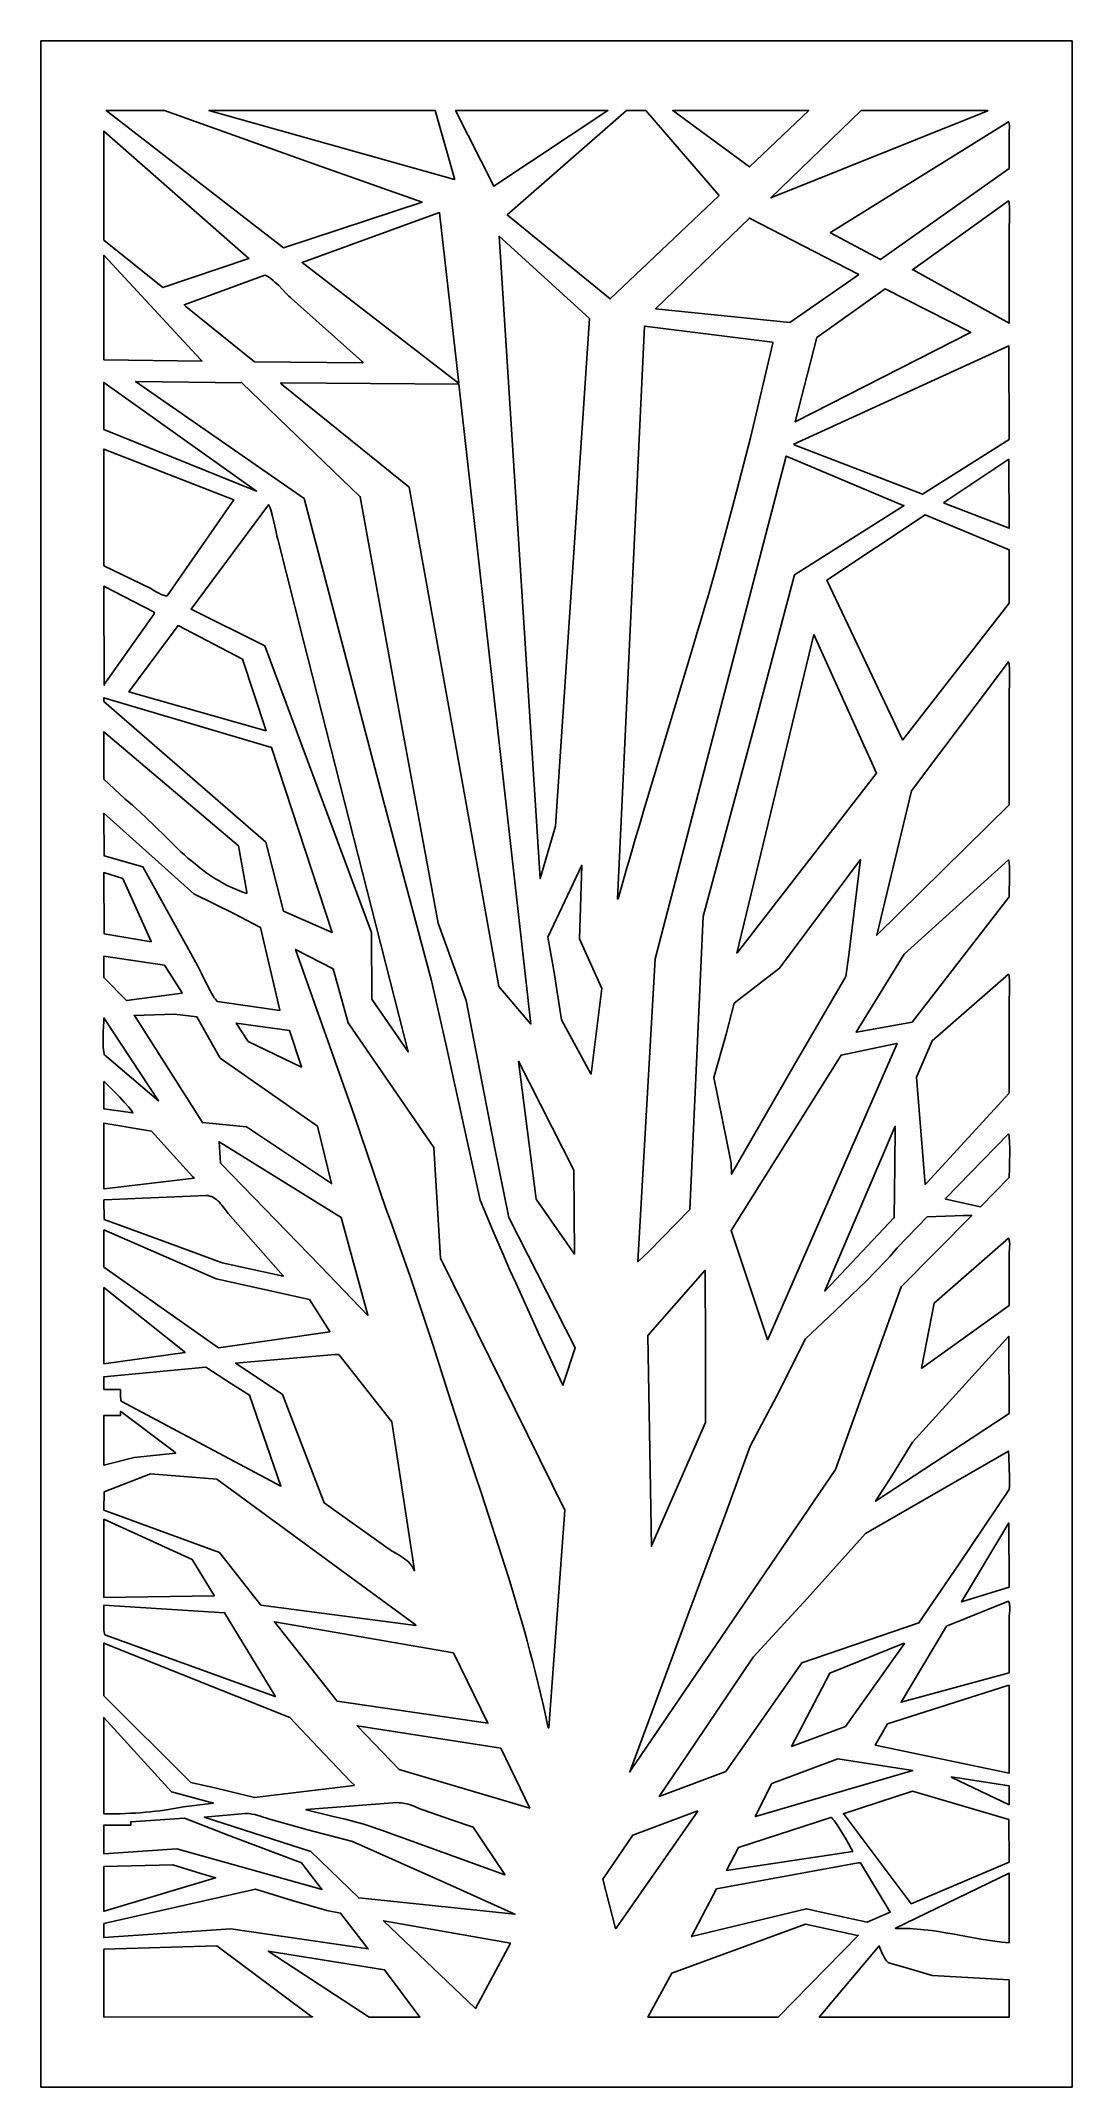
# Model space of a CAD drawing. Header units: centimetres. Extents: x -2.15 to 2.15, y -4.26 to 4.26.
import ezdxf

# ---------------------------------------------------------------- set-up
doc = ezdxf.new("R2010")
doc.units = ezdxf.units.CM
doc.header["$MEASUREMENT"] = 0
doc.layers.add('Layer 1', color=7, linetype='Continuous')

msp = doc.modelspace()

# ---------------------------------------------------------------- linework, layer by layer
at = {"layer": 'Layer 1', "color": 250}
for points, knots in [([(-2.14586, 4.26053), (-2.14586, 4.26053), (-2.14586, 4.26053), (-2.14586, 4.26053), (-2.14586, 4.26053), (-2.14586, 4.26053), (2.14587, 4.26053), (2.14587, 4.26053), (2.14587, 4.26053), (2.14587, 4.26053), (2.14587, 4.26053), (2.14587, 4.26053), (2.14587, 4.26053), (2.14587, 4.26053), (2.14587, -4.26054), (2.14587, -4.26054), (2.14587, -4.26054), (2.14587, -4.26054), (2.14587, -4.26054), (2.14587, -4.26054), (2.14587, -4.26054), (2.14587, -4.26054), (-2.14586, -4.26054), (-2.14586, -4.26054), (-2.14586, -4.26054), (-2.14586, -4.26054), (-2.14586, -4.26054), (-2.14586, -4.26054), (-2.14586, -4.26054), (-2.14586, -4.26054), (-2.14586, 4.26053), (-2.14586, 4.26053), (-2.14586, 4.26053), (-2.14586, 4.26053), (-2.14586, 4.26053), (-2.14586, 4.26053)], [0, 0, 0, 0, 0.1, 0.1, 0.1, 0.1, 0.2, 0.2, 0.2, 0.2, 0.3, 0.3, 0.3, 0.3, 0.4, 0.4, 0.4, 0.4, 0.5, 0.5, 0.5, 0.5, 0.6, 0.6, 0.6, 0.6, 0.7, 0.7, 0.7, 0.7, 0.8, 0.8, 0.8, 0.8, 1, 1, 1, 1]), ([(-1.87487, 3.97043), (-1.87487, 3.97043), (-1.87487, 3.97043), (-1.87487, 3.97043), (-1.87487, 3.97043), (-1.87487, 3.97043), (-1.13613, 3.39926), (-1.13613, 3.39926), (-1.13613, 3.39926), (-1.13613, 3.39926), (-1.13613, 3.39926), (-1.13613, 3.39926), (-1.13613, 3.39926), (-1.13613, 3.39926), (-0.55936, 3.58864), (-0.55936, 3.58864), (-0.55936, 3.58864), (-0.55936, 3.58864), (-0.55936, 3.58864), (-0.55936, 3.58864), (-0.55936, 3.58864), (-0.55936, 3.58864), (-1.0226, 3.75248), (-1.0226, 3.75248), (-1.0226, 3.75248), (-1.0226, 3.75248), (-1.0226, 3.75248), (-1.0226, 3.75248), (-1.0226, 3.75248), (-1.0226, 3.75248), (-1.63115, 3.97043), (-1.63115, 3.97043), (-1.63115, 3.97043), (-1.63115, 3.97043), (-1.63115, 3.97043), (-1.63115, 3.97043), (-1.63115, 3.97043), (-1.63115, 3.97043), (-1.87487, 3.97043), (-1.87487, 3.97043), (-1.87487, 3.97043), (-1.87487, 3.97043), (-1.87487, 3.97043), (-1.87487, 3.97043)], [0, 0, 0, 0, 0.0833333, 0.0833333, 0.0833333, 0.0833333, 0.1666667, 0.1666667, 0.1666667, 0.1666667, 0.25, 0.25, 0.25, 0.25, 0.3333333, 0.3333333, 0.3333333, 0.3333333, 0.4166667, 0.4166667, 0.4166667, 0.4166667, 0.5, 0.5, 0.5, 0.5, 0.5833333, 0.5833333, 0.5833333, 0.5833333, 0.6666667, 0.6666667, 0.6666667, 0.6666667, 0.75, 0.75, 0.75, 0.75, 0.8333333, 0.8333333, 0.8333333, 0.8333333, 1, 1, 1, 1]), ([(-1.44646, 3.97043), (-1.44646, 3.97043), (-1.44646, 3.97043), (-1.44646, 3.97043), (-1.44646, 3.97043), (-1.44646, 3.97043), (-0.42464, 3.68335), (-0.42464, 3.68335), (-0.42464, 3.68335), (-0.42464, 3.68335), (-0.42464, 3.68335), (-0.42464, 3.68335), (-0.42464, 3.68335), (-0.42464, 3.68335), (-0.42464, 3.68785), (-0.42464, 3.68785), (-0.42464, 3.68785), (-0.42464, 3.68785), (-0.42464, 3.68785), (-0.42464, 3.68785), (-0.42464, 3.68785), (-0.42464, 3.68785), (-0.50485, 3.97043), (-0.50485, 3.97043), (-0.50485, 3.97043), (-0.50485, 3.97043), (-0.50485, 3.97043), (-0.50485, 3.97043), (-0.50485, 3.97043), (-0.50485, 3.97043), (-1.44646, 3.97043), (-1.44646, 3.97043), (-1.44646, 3.97043), (-1.44646, 3.97043), (-1.44646, 3.97043), (-1.44646, 3.97043)], [0, 0, 0, 0, 0.1, 0.1, 0.1, 0.1, 0.2, 0.2, 0.2, 0.2, 0.3, 0.3, 0.3, 0.3, 0.4, 0.4, 0.4, 0.4, 0.5, 0.5, 0.5, 0.5, 0.6, 0.6, 0.6, 0.6, 0.7, 0.7, 0.7, 0.7, 0.8, 0.8, 0.8, 0.8, 1, 1, 1, 1]), ([(-0.42008, 3.97043), (-0.42008, 3.97043), (-0.42008, 3.97043), (-0.42008, 3.97043), (-0.42008, 3.97043), (-0.42008, 3.97043), (-0.26113, 3.65629), (-0.26113, 3.65629), (-0.26113, 3.65629), (-0.26113, 3.65629), (-0.26113, 3.65629), (-0.26113, 3.65629), (-0.26113, 3.65629), (-0.26113, 3.65629), (0.21422, 3.97043), (0.21422, 3.97043), (0.21422, 3.97043), (0.21422, 3.97043), (0.21422, 3.97043), (0.21422, 3.97043), (0.21422, 3.97043), (0.21422, 3.97043), (-0.42008, 3.97043), (-0.42008, 3.97043), (-0.42008, 3.97043), (-0.42008, 3.97043), (-0.42008, 3.97043), (-0.42008, 3.97043)], [0, 0, 0, 0, 0.125, 0.125, 0.125, 0.125, 0.25, 0.25, 0.25, 0.25, 0.375, 0.375, 0.375, 0.375, 0.5, 0.5, 0.5, 0.5, 0.625, 0.625, 0.625, 0.625, 0.75, 0.75, 0.75, 0.75, 1, 1, 1, 1]), ([(0.29143, 3.97043), (0.29143, 3.97043), (0.29143, 3.97043), (0.29143, 3.97043), (0.29143, 3.97043), (0.29143, 3.97043), (-0.20511, 3.53604), (-0.20511, 3.53604), (-0.20511, 3.53604), (-0.20511, 3.53604), (-0.20511, 3.53604), (-0.20511, 3.53604), (-0.20511, 3.53604), (-0.20511, 3.53604), (0.22329, 3.18582), (0.22329, 3.18582), (0.22329, 3.18582), (0.22329, 3.18582), (0.22329, 3.18582), (0.22329, 3.18582), (0.22329, 3.18582), (0.22329, 3.18582), (0.67594, 3.6157), (0.67594, 3.6157), (0.67594, 3.6157), (0.67594, 3.6157), (0.67594, 3.6157), (0.67594, 3.6157), (0.67594, 3.6157), (0.67594, 3.6157), (0.67594, 3.61871), (0.67594, 3.61871), (0.67594, 3.61871), (0.67594, 3.61871), (0.67594, 3.61871), (0.67594, 3.61871), (0.67594, 3.61871), (0.67594, 3.61871), (0.37165, 3.97043), (0.37165, 3.97043), (0.37165, 3.97043), (0.37165, 3.97043), (0.37165, 3.97043), (0.37165, 3.97043), (0.37165, 3.97043), (0.37165, 3.97043), (0.29143, 3.97043), (0.29143, 3.97043), (0.29143, 3.97043), (0.29143, 3.97043), (0.29143, 3.97043), (0.29143, 3.97043)], [0, 0, 0, 0, 0.0714286, 0.0714286, 0.0714286, 0.0714286, 0.1428571, 0.1428571, 0.1428571, 0.1428571, 0.2142857, 0.2142857, 0.2142857, 0.2142857, 0.2857143, 0.2857143, 0.2857143, 0.2857143, 0.3571429, 0.3571429, 0.3571429, 0.3571429, 0.4285714, 0.4285714, 0.4285714, 0.4285714, 0.5, 0.5, 0.5, 0.5, 0.5714286, 0.5714286, 0.5714286, 0.5714286, 0.6428571, 0.6428571, 0.6428571, 0.6428571, 0.7142857, 0.7142857, 0.7142857, 0.7142857, 0.7857143, 0.7857143, 0.7857143, 0.7857143, 0.8571429, 0.8571429, 0.8571429, 0.8571429, 1, 1, 1, 1]), ([(0.48368, 3.97043), (0.48368, 3.97043), (0.48368, 3.97043), (0.48368, 3.97043), (0.48368, 3.97043), (0.48368, 3.97043), (0.80309, 3.73594), (0.80309, 3.73594), (0.80309, 3.73594), (0.80309, 3.73594), (0.80309, 3.73594), (0.80309, 3.73594), (0.80309, 3.73594), (0.80309, 3.73594), (1.04984, 3.97043), (1.04984, 3.97043), (1.04984, 3.97043), (1.04984, 3.97043), (1.04984, 3.97043), (1.04984, 3.97043), (1.04984, 3.97043), (1.04984, 3.97043), (0.48368, 3.97043), (0.48368, 3.97043), (0.48368, 3.97043), (0.48368, 3.97043), (0.48368, 3.97043), (0.48368, 3.97043)], [0, 0, 0, 0, 0.125, 0.125, 0.125, 0.125, 0.25, 0.25, 0.25, 0.25, 0.375, 0.375, 0.375, 0.375, 0.5, 0.5, 0.5, 0.5, 0.625, 0.625, 0.625, 0.625, 0.75, 0.75, 0.75, 0.75, 1, 1, 1, 1]), ([(1.26784, 3.97043), (1.26784, 3.97043), (1.26784, 3.97043), (1.26784, 3.97043), (1.26784, 3.97043), (1.26784, 3.97043), (0.89241, 3.6067), (0.89241, 3.6067), (0.89241, 3.6067), (0.89241, 3.6067), (0.89241, 3.6067), (0.89241, 3.6067), (0.89241, 3.6067), (0.89241, 3.6067), (1.79467, 3.96893), (1.79467, 3.96893), (1.79467, 3.96893), (1.79467, 3.96893), (1.79467, 3.96893), (1.79467, 3.96893), (1.79467, 3.96893), (1.79467, 3.96893), (1.79467, 3.97043), (1.79467, 3.97043), (1.79467, 3.97043), (1.79467, 3.97043), (1.79467, 3.97043), (1.79467, 3.97043), (1.79467, 3.97043), (1.79467, 3.97043), (1.26784, 3.97043), (1.26784, 3.97043), (1.26784, 3.97043), (1.26784, 3.97043), (1.26784, 3.97043), (1.26784, 3.97043)], [0, 0, 0, 0, 0.1, 0.1, 0.1, 0.1, 0.2, 0.2, 0.2, 0.2, 0.3, 0.3, 0.3, 0.3, 0.4, 0.4, 0.4, 0.4, 0.5, 0.5, 0.5, 0.5, 0.6, 0.6, 0.6, 0.6, 0.7, 0.7, 0.7, 0.7, 0.8, 0.8, 0.8, 0.8, 1, 1, 1, 1]), ([(1.88095, 3.92384), (1.88095, 3.92384), (1.88095, 3.92384), (1.88095, 3.92384), (1.88095, 3.92384), (1.88095, 3.92384), (1.14068, 3.46238), (1.14068, 3.46238), (1.14068, 3.46238), (1.14068, 3.46238), (1.14068, 3.46238), (1.14068, 3.46238), (1.14068, 3.46238), (1.14068, 3.46238), (1.14068, 3.46088), (1.14068, 3.46088), (1.14068, 3.46088), (1.14068, 3.46088), (1.14068, 3.46088), (1.14068, 3.46088), (1.14068, 3.46088), (1.14068, 3.46088), (1.34807, 3.34965), (1.34807, 3.34965), (1.34807, 3.34965), (1.34807, 3.34965), (1.34807, 3.34965), (1.34807, 3.34965), (1.34807, 3.34965), (1.34807, 3.34965), (1.884, 3.72992), (1.884, 3.72992), (1.884, 3.72992), (1.884, 3.72992), (1.884, 3.72992), (1.884, 3.72992), (1.884, 3.72992), (1.884, 3.72992), (1.884, 3.87274), (1.884, 3.87274), (1.884, 3.87274), (1.884, 3.87274), (1.884, 3.87274), (1.884, 3.87274), (1.884, 3.87274), (1.884, 3.87274), (1.88436, 3.88551), (1.88436, 3.88551), (1.88436, 3.88551), (1.88436, 3.88551), (1.88511, 3.90054), (1.88511, 3.90054), (1.88511, 3.90054), (1.88511, 3.90054), (1.88511, 3.90769), (1.88511, 3.90769), (1.88511, 3.90769), (1.88511, 3.90769), (1.88436, 3.91445), (1.88436, 3.91445), (1.88436, 3.91445), (1.88436, 3.91445), (1.884, 3.91745), (1.884, 3.91745), (1.884, 3.91745), (1.884, 3.91745), (1.88322, 3.92009), (1.88322, 3.92009), (1.88322, 3.92009), (1.88322, 3.92009), (1.88209, 3.92196), (1.88209, 3.92196), (1.88209, 3.92196), (1.88209, 3.92196), (1.88095, 3.92384), (1.88095, 3.92384), (1.88095, 3.92384), (1.88095, 3.92384), (1.88095, 3.92384), (1.88095, 3.92384)], [0, 0, 0, 0, 0.047619, 0.047619, 0.047619, 0.047619, 0.0952381, 0.0952381, 0.0952381, 0.0952381, 0.1428571, 0.1428571, 0.1428571, 0.1428571, 0.1904762, 0.1904762, 0.1904762, 0.1904762, 0.2380952, 0.2380952, 0.2380952, 0.2380952, 0.2857143, 0.2857143, 0.2857143, 0.2857143, 0.3333333, 0.3333333, 0.3333333, 0.3333333, 0.3809524, 0.3809524, 0.3809524, 0.3809524, 0.4285714, 0.4285714, 0.4285714, 0.4285714, 0.4761905, 0.4761905, 0.4761905, 0.4761905, 0.5238095, 0.5238095, 0.5238095, 0.5238095, 0.5714286, 0.5714286, 0.5714286, 0.5714286, 0.6190476, 0.6190476, 0.6190476, 0.6190476, 0.6666667, 0.6666667, 0.6666667, 0.6666667, 0.7142857, 0.7142857, 0.7142857, 0.7142857, 0.7619048, 0.7619048, 0.7619048, 0.7619048, 0.8095238, 0.8095238, 0.8095238, 0.8095238, 0.8571429, 0.8571429, 0.8571429, 0.8571429, 0.9047619, 0.9047619, 0.9047619, 0.9047619, 1, 1, 1, 1]), ([(-1.88397, 3.88475), (-1.88397, 3.88475), (-1.88397, 3.88475), (-1.88397, 3.88475), (-1.88397, 3.88475), (-1.88397, 3.88475), (-1.88397, 3.43082), (-1.88397, 3.43082), (-1.88397, 3.43082), (-1.88397, 3.43082), (-1.88397, 3.43082), (-1.88397, 3.43082), (-1.88397, 3.43082), (-1.88397, 3.43082), (-1.63872, 3.23391), (-1.63872, 3.23391), (-1.63872, 3.23391), (-1.63872, 3.23391), (-1.63872, 3.23391), (-1.63872, 3.23391), (-1.63872, 3.23391), (-1.63872, 3.23391), (-1.27995, 3.35417), (-1.27995, 3.35417), (-1.27995, 3.35417), (-1.27995, 3.35417), (-1.27995, 3.35417), (-1.27995, 3.35417), (-1.27995, 3.35417), (-1.27995, 3.35417), (-1.88397, 3.88475), (-1.88397, 3.88475), (-1.88397, 3.88475), (-1.88397, 3.88475), (-1.88397, 3.88475), (-1.88397, 3.88475)], [0, 0, 0, 0, 0.1, 0.1, 0.1, 0.1, 0.2, 0.2, 0.2, 0.2, 0.3, 0.3, 0.3, 0.3, 0.4, 0.4, 0.4, 0.4, 0.5, 0.5, 0.5, 0.5, 0.6, 0.6, 0.6, 0.6, 0.7, 0.7, 0.7, 0.7, 0.8, 0.8, 0.8, 0.8, 1, 1, 1, 1]), ([(1.88095, 3.59466), (1.88095, 3.59466), (1.88095, 3.59466), (1.88095, 3.59466), (1.88095, 3.59466), (1.88095, 3.59466), (1.4813, 3.30757), (1.4813, 3.30757), (1.4813, 3.30757), (1.4813, 3.30757), (1.4813, 3.30757), (1.4813, 3.30757), (1.4813, 3.30757), (1.4813, 3.30757), (1.48433, 3.30757), (1.48433, 3.30757), (1.48433, 3.30757), (1.48433, 3.30757), (1.48433, 3.30757), (1.48433, 3.30757), (1.48433, 3.30757), (1.48433, 3.30757), (1.884, 3.08509), (1.884, 3.08509), (1.884, 3.08509), (1.884, 3.08509), (1.884, 3.08509), (1.884, 3.08509), (1.884, 3.08509), (1.884, 3.08509), (1.884, 3.46238), (1.884, 3.46238), (1.884, 3.46238), (1.884, 3.46238), (1.884, 3.46238), (1.884, 3.46238), (1.884, 3.46238), (1.884, 3.46238), (1.88473, 3.49096), (1.88473, 3.49096), (1.88473, 3.49096), (1.88473, 3.49096), (1.88511, 3.51124), (1.88511, 3.51124), (1.88511, 3.51124), (1.88511, 3.51124), (1.88549, 3.53304), (1.88549, 3.53304), (1.88549, 3.53304), (1.88549, 3.53304), (1.88549, 3.55444), (1.88549, 3.55444), (1.88549, 3.55444), (1.88549, 3.55444), (1.88549, 3.56422), (1.88549, 3.56422), (1.88549, 3.56422), (1.88549, 3.56422), (1.88511, 3.57285), (1.88511, 3.57285), (1.88511, 3.57285), (1.88511, 3.57285), (1.88436, 3.58075), (1.88436, 3.58075), (1.88436, 3.58075), (1.88436, 3.58075), (1.8836, 3.58715), (1.8836, 3.58715), (1.8836, 3.58715), (1.8836, 3.58715), (1.88247, 3.59166), (1.88247, 3.59166), (1.88247, 3.59166), (1.88247, 3.59166), (1.8817, 3.59354), (1.8817, 3.59354), (1.8817, 3.59354), (1.8817, 3.59354), (1.88095, 3.59466), (1.88095, 3.59466), (1.88095, 3.59466), (1.88095, 3.59466), (1.88095, 3.59466), (1.88095, 3.59466)], [0, 0, 0, 0, 0.0454545, 0.0454545, 0.0454545, 0.0454545, 0.0909091, 0.0909091, 0.0909091, 0.0909091, 0.1363636, 0.1363636, 0.1363636, 0.1363636, 0.1818182, 0.1818182, 0.1818182, 0.1818182, 0.2272727, 0.2272727, 0.2272727, 0.2272727, 0.2727273, 0.2727273, 0.2727273, 0.2727273, 0.3181818, 0.3181818, 0.3181818, 0.3181818, 0.3636364, 0.3636364, 0.3636364, 0.3636364, 0.4090909, 0.4090909, 0.4090909, 0.4090909, 0.4545455, 0.4545455, 0.4545455, 0.4545455, 0.5, 0.5, 0.5, 0.5, 0.5454545, 0.5454545, 0.5454545, 0.5454545, 0.5909091, 0.5909091, 0.5909091, 0.5909091, 0.6363636, 0.6363636, 0.6363636, 0.6363636, 0.6818182, 0.6818182, 0.6818182, 0.6818182, 0.7272727, 0.7272727, 0.7272727, 0.7272727, 0.7727273, 0.7727273, 0.7727273, 0.7727273, 0.8181818, 0.8181818, 0.8181818, 0.8181818, 0.8636364, 0.8636364, 0.8636364, 0.8636364, 0.9090909, 0.9090909, 0.9090909, 0.9090909, 1, 1, 1, 1]), ([(-0.49123, 3.54506), (-0.49123, 3.54506), (-0.49123, 3.54506), (-0.49123, 3.54506), (-0.49123, 3.54506), (-0.49123, 3.54506), (-1.05892, 3.33761), (-1.05892, 3.33761), (-1.05892, 3.33761), (-1.05892, 3.33761), (-1.05892, 3.33761), (-1.05892, 3.33761), (-1.05892, 3.33761), (-1.05892, 3.33761), (-0.40797, 2.83559), (-0.40797, 2.83559), (-0.40797, 2.83559), (-0.40797, 2.83559), (-0.40797, 2.83559), (-0.40797, 2.83559), (-0.40797, 2.83559), (-0.40797, 2.83559), (-0.40647, 2.83559), (-0.40647, 2.83559), (-0.40647, 2.83559), (-0.40647, 2.83559), (-0.40647, 2.83559), (-0.40647, 2.83559), (-0.40647, 2.83559), (-0.40647, 2.83559), (-0.48669, 3.54506), (-0.48669, 3.54506), (-0.48669, 3.54506), (-0.48669, 3.54506), (-0.48669, 3.54506), (-0.48669, 3.54506), (-0.48669, 3.54506), (-0.48669, 3.54506), (-0.49123, 3.54506), (-0.49123, 3.54506), (-0.49123, 3.54506), (-0.49123, 3.54506), (-0.49123, 3.54506), (-0.49123, 3.54506)], [0, 0, 0, 0, 0.0833333, 0.0833333, 0.0833333, 0.0833333, 0.1666667, 0.1666667, 0.1666667, 0.1666667, 0.25, 0.25, 0.25, 0.25, 0.3333333, 0.3333333, 0.3333333, 0.3333333, 0.4166667, 0.4166667, 0.4166667, 0.4166667, 0.5, 0.5, 0.5, 0.5, 0.5833333, 0.5833333, 0.5833333, 0.5833333, 0.6666667, 0.6666667, 0.6666667, 0.6666667, 0.75, 0.75, 0.75, 0.75, 0.8333333, 0.8333333, 0.8333333, 0.8333333, 1, 1, 1, 1]), ([(0.80309, 3.52251), (0.80309, 3.52251), (0.80309, 3.52251), (0.80309, 3.52251), (0.80309, 3.52251), (0.80309, 3.52251), (0.41254, 3.14522), (0.41254, 3.14522), (0.41254, 3.14522), (0.41254, 3.14522), (0.41254, 3.14522), (0.41254, 3.14522), (0.41254, 3.14522), (0.41254, 3.14522), (0.97114, 3.08812), (0.97114, 3.08812), (0.97114, 3.08812), (0.97114, 3.08812), (0.97114, 3.08812), (0.97114, 3.08812), (0.97114, 3.08812), (0.97114, 3.08812), (1.25724, 3.28653), (1.25724, 3.28653), (1.25724, 3.28653), (1.25724, 3.28653), (1.25724, 3.28653), (1.25724, 3.28653), (1.25724, 3.28653), (1.25724, 3.28653), (1.25573, 3.28953), (1.25573, 3.28953), (1.25573, 3.28953), (1.25573, 3.28953), (1.25573, 3.28953), (1.25573, 3.28953), (1.25573, 3.28953), (1.25573, 3.28953), (0.80309, 3.52251), (0.80309, 3.52251), (0.80309, 3.52251), (0.80309, 3.52251), (0.80309, 3.52251), (0.80309, 3.52251)], [0, 0, 0, 0, 0.0833333, 0.0833333, 0.0833333, 0.0833333, 0.1666667, 0.1666667, 0.1666667, 0.1666667, 0.25, 0.25, 0.25, 0.25, 0.3333333, 0.3333333, 0.3333333, 0.3333333, 0.4166667, 0.4166667, 0.4166667, 0.4166667, 0.5, 0.5, 0.5, 0.5, 0.5833333, 0.5833333, 0.5833333, 0.5833333, 0.6666667, 0.6666667, 0.6666667, 0.6666667, 0.75, 0.75, 0.75, 0.75, 0.8333333, 0.8333333, 0.8333333, 0.8333333, 1, 1, 1, 1]), ([(-0.23842, 3.44735), (-0.23842, 3.44735), (-0.23842, 3.44735), (-0.23842, 3.44735), (-0.23842, 3.44735), (-0.23842, 3.44735), (-0.06736, 0.77185), (-0.06736, 0.77185), (-0.06736, 0.77185), (-0.06736, 0.77185), (-0.06736, 0.77185), (-0.06736, 0.77185), (-0.06736, 0.77185), (-0.06736, 0.77185), (-0.00379, 0.98978), (-0.00379, 0.98978), (-0.00379, 0.98978), (-0.00379, 0.98978), (-0.00379, 0.98978), (-0.00379, 0.98978), (-0.00379, 0.98978), (-0.00379, 0.98978), (0.13702, 3.10465), (0.13702, 3.10465), (0.13702, 3.10465), (0.13702, 3.10465), (0.13702, 3.10465), (0.13702, 3.10465), (0.13702, 3.10465), (0.13702, 3.10465), (-0.23842, 3.44735), (-0.23842, 3.44735), (-0.23842, 3.44735), (-0.23842, 3.44735), (-0.23842, 3.44735), (-0.23842, 3.44735)], [0, 0, 0, 0, 0.1, 0.1, 0.1, 0.1, 0.2, 0.2, 0.2, 0.2, 0.3, 0.3, 0.3, 0.3, 0.4, 0.4, 0.4, 0.4, 0.5, 0.5, 0.5, 0.5, 0.6, 0.6, 0.6, 0.6, 0.7, 0.7, 0.7, 0.7, 0.8, 0.8, 0.8, 0.8, 1, 1, 1, 1]), ([(-1.88397, 2.9318), (-1.88397, 2.9318), (-1.88397, 2.9318), (-1.88397, 2.9318), (-1.88397, 2.9318), (-1.88397, 2.9318), (-1.47523, 2.92727), (-1.47523, 2.92727), (-1.47523, 2.92727), (-1.47523, 2.92727), (-1.47523, 2.92727), (-1.47523, 2.92727), (-1.47523, 2.92727), (-1.47523, 2.92727), (-1.48128, 2.93329), (-1.48128, 2.93329), (-1.48128, 2.93329), (-1.48128, 2.93329), (-1.48128, 2.93329), (-1.48128, 2.93329), (-1.48128, 2.93329), (-1.48128, 2.93329), (-1.88397, 3.36769), (-1.88397, 3.36769), (-1.88397, 3.36769), (-1.88397, 3.36769), (-1.88397, 3.36769), (-1.88397, 3.36769), (-1.88397, 3.36769), (-1.88397, 3.36769), (-1.88397, 2.9318), (-1.88397, 2.9318), (-1.88397, 2.9318), (-1.88397, 2.9318), (-1.88397, 2.9318), (-1.88397, 2.9318)], [0, 0, 0, 0, 0.1, 0.1, 0.1, 0.1, 0.2, 0.2, 0.2, 0.2, 0.3, 0.3, 0.3, 0.3, 0.4, 0.4, 0.4, 0.4, 0.5, 0.5, 0.5, 0.5, 0.6, 0.6, 0.6, 0.6, 0.7, 0.7, 0.7, 0.7, 0.8, 0.8, 0.8, 0.8, 1, 1, 1, 1]), ([(-1.21333, 3.28502), (-1.21333, 3.28502), (-1.21333, 3.28502), (-1.21333, 3.28502), (-1.21333, 3.28502), (-1.21333, 3.28502), (-1.5494, 3.16177), (-1.5494, 3.16177), (-1.5494, 3.16177), (-1.5494, 3.16177), (-1.5494, 3.16177), (-1.5494, 3.16177), (-1.5494, 3.16177), (-1.5494, 3.16177), (-1.54336, 3.15424), (-1.54336, 3.15424), (-1.54336, 3.15424), (-1.54336, 3.15424), (-1.54336, 3.15424), (-1.54336, 3.15424), (-1.54336, 3.15424), (-1.54336, 3.15424), (-1.25724, 2.92428), (-1.25724, 2.92428), (-1.25724, 2.92428), (-1.25724, 2.92428), (-1.25724, 2.92428), (-1.25724, 2.92428), (-1.25724, 2.92428), (-1.25724, 2.92428), (-0.80611, 2.91976), (-0.80611, 2.91976), (-0.80611, 2.91976), (-0.80611, 2.91976), (-0.80611, 2.91976), (-0.80611, 2.91976), (-0.80611, 2.91976), (-0.80611, 2.91976), (-0.80611, 2.92127), (-0.80611, 2.92127), (-0.80611, 2.92127), (-0.80611, 2.92127), (-0.80611, 2.92127), (-0.80611, 2.92127), (-0.80611, 2.92127), (-0.80611, 2.92127), (-0.80913, 2.92578), (-0.80913, 2.92578), (-0.80913, 2.92578), (-0.80913, 2.92578), (-0.80913, 2.92578), (-0.80913, 2.92578), (-0.80913, 2.92578), (-0.80913, 2.92578), (-1.10282, 3.18732), (-1.10282, 3.18732), (-1.10282, 3.18732), (-1.10282, 3.18732), (-1.10282, 3.18732), (-1.10282, 3.18732), (-1.10282, 3.18732), (-1.10282, 3.18732), (-1.10775, 3.19183), (-1.10775, 3.19183), (-1.10775, 3.19183), (-1.10775, 3.19183), (-1.11342, 3.19747), (-1.11342, 3.19747), (-1.11342, 3.19747), (-1.11342, 3.19747), (-1.12628, 3.21061), (-1.12628, 3.21061), (-1.12628, 3.21061), (-1.12628, 3.21061), (-1.14069, 3.22565), (-1.14069, 3.22565), (-1.14069, 3.22565), (-1.14069, 3.22565), (-1.15618, 3.24143), (-1.15618, 3.24143), (-1.15618, 3.24143), (-1.15618, 3.24143), (-1.16413, 3.24895), (-1.16413, 3.24895), (-1.16413, 3.24895), (-1.16413, 3.24895), (-1.1717, 3.25646), (-1.1717, 3.25646), (-1.1717, 3.25646), (-1.1717, 3.25646), (-1.17966, 3.26323), (-1.17966, 3.26323), (-1.17966, 3.26323), (-1.17966, 3.26323), (-1.18721, 3.26962), (-1.18721, 3.26962), (-1.18721, 3.26962), (-1.18721, 3.26962), (-1.1944, 3.27487), (-1.1944, 3.27487), (-1.1944, 3.27487), (-1.1944, 3.27487), (-1.20122, 3.27938), (-1.20122, 3.27938), (-1.20122, 3.27938), (-1.20122, 3.27938), (-1.20766, 3.28276), (-1.20766, 3.28276), (-1.20766, 3.28276), (-1.20766, 3.28276), (-1.21031, 3.28428), (-1.21031, 3.28428), (-1.21031, 3.28428), (-1.21031, 3.28428), (-1.21333, 3.28502), (-1.21333, 3.28502), (-1.21333, 3.28502), (-1.21333, 3.28502), (-1.21333, 3.28502), (-1.21333, 3.28502)], [0, 0, 0, 0, 0.0322581, 0.0322581, 0.0322581, 0.0322581, 0.0645161, 0.0645161, 0.0645161, 0.0645161, 0.0967742, 0.0967742, 0.0967742, 0.0967742, 0.1290323, 0.1290323, 0.1290323, 0.1290323, 0.1612903, 0.1612903, 0.1612903, 0.1612903, 0.1935484, 0.1935484, 0.1935484, 0.1935484, 0.2258065, 0.2258065, 0.2258065, 0.2258065, 0.2580645, 0.2580645, 0.2580645, 0.2580645, 0.2903226, 0.2903226, 0.2903226, 0.2903226, 0.3225806, 0.3225806, 0.3225806, 0.3225806, 0.3548387, 0.3548387, 0.3548387, 0.3548387, 0.3870968, 0.3870968, 0.3870968, 0.3870968, 0.4193548, 0.4193548, 0.4193548, 0.4193548, 0.4516129, 0.4516129, 0.4516129, 0.4516129, 0.483871, 0.483871, 0.483871, 0.483871, 0.516129, 0.516129, 0.516129, 0.516129, 0.5483871, 0.5483871, 0.5483871, 0.5483871, 0.5806452, 0.5806452, 0.5806452, 0.5806452, 0.6129032, 0.6129032, 0.6129032, 0.6129032, 0.6451613, 0.6451613, 0.6451613, 0.6451613, 0.6774194, 0.6774194, 0.6774194, 0.6774194, 0.7096774, 0.7096774, 0.7096774, 0.7096774, 0.7419355, 0.7419355, 0.7419355, 0.7419355, 0.7741935, 0.7741935, 0.7741935, 0.7741935, 0.8064516, 0.8064516, 0.8064516, 0.8064516, 0.8387097, 0.8387097, 0.8387097, 0.8387097, 0.8709677, 0.8709677, 0.8709677, 0.8709677, 0.9032258, 0.9032258, 0.9032258, 0.9032258, 0.9354839, 0.9354839, 0.9354839, 0.9354839, 1, 1, 1, 1]), ([(1.36776, 3.22789), (1.36776, 3.22789), (1.36776, 3.22789), (1.36776, 3.22789), (1.36776, 3.22789), (1.36776, 3.22789), (1.08315, 3.02498), (1.08315, 3.02498), (1.08315, 3.02498), (1.08315, 3.02498), (1.08315, 3.02498), (1.08315, 3.02498), (1.08315, 3.02498), (1.08315, 3.02498), (0.99383, 2.67476), (0.99383, 2.67476), (0.99383, 2.67476), (0.99383, 2.67476), (0.99383, 2.67476), (0.99383, 2.67476), (0.99383, 2.67476), (0.99383, 2.67476), (1.72351, 3.04603), (1.72351, 3.04603), (1.72351, 3.04603), (1.72351, 3.04603), (1.72351, 3.04603), (1.72351, 3.04603), (1.72351, 3.04603), (1.72351, 3.04603), (1.72351, 3.04755), (1.72351, 3.04755), (1.72351, 3.04755), (1.72351, 3.04755), (1.72351, 3.04755), (1.72351, 3.04755), (1.72351, 3.04755), (1.72351, 3.04755), (1.36776, 3.22789), (1.36776, 3.22789), (1.36776, 3.22789), (1.36776, 3.22789), (1.36776, 3.22789), (1.36776, 3.22789)], [0, 0, 0, 0, 0.0833333, 0.0833333, 0.0833333, 0.0833333, 0.1666667, 0.1666667, 0.1666667, 0.1666667, 0.25, 0.25, 0.25, 0.25, 0.3333333, 0.3333333, 0.3333333, 0.3333333, 0.4166667, 0.4166667, 0.4166667, 0.4166667, 0.5, 0.5, 0.5, 0.5, 0.5833333, 0.5833333, 0.5833333, 0.5833333, 0.6666667, 0.6666667, 0.6666667, 0.6666667, 0.75, 0.75, 0.75, 0.75, 0.8333333, 0.8333333, 0.8333333, 0.8333333, 1, 1, 1, 1]), ([(0.3656, 3.07308), (0.3656, 3.07308), (0.3656, 3.07308), (0.3656, 3.07308), (0.3656, 3.07308), (0.3656, 3.07308), (0.25358, 0.68766), (0.25358, 0.68766), (0.25358, 0.68766), (0.25358, 0.68766), (0.25358, 0.68766), (0.25358, 0.68766), (0.25358, 0.68766), (0.25358, 0.68766), (0.25509, 0.68766), (0.25509, 0.68766), (0.25509, 0.68766), (0.25509, 0.68766), (0.25509, 0.68766), (0.25509, 0.68766), (0.25509, 0.68766), (0.25509, 0.68766), (0.25661, 0.68766), (0.25661, 0.68766), (0.25661, 0.68766), (0.25661, 0.68766), (0.25661, 0.68766), (0.25661, 0.68766), (0.25661, 0.68766), (0.25661, 0.68766), (0.29293, 0.81694), (0.29293, 0.81694), (0.29293, 0.81694), (0.29293, 0.81694), (0.29293, 0.81694), (0.29293, 0.81694), (0.29293, 0.81694), (0.29293, 0.81694), (0.30202, 0.84699), (0.30202, 0.84699), (0.30202, 0.84699), (0.30202, 0.84699), (0.31072, 0.87669), (0.31072, 0.87669), (0.31072, 0.87669), (0.31072, 0.87669), (0.32775, 0.93606), (0.32775, 0.93606), (0.32775, 0.93606), (0.32775, 0.93606), (0.34479, 0.99468), (0.34479, 0.99468), (0.34479, 0.99468), (0.34479, 0.99468), (0.35348, 1.02399), (0.35348, 1.02399), (0.35348, 1.02399), (0.35348, 1.02399), (0.36258, 1.05292), (0.36258, 1.05292), (0.36258, 1.05292), (0.36258, 1.05292), (0.36258, 1.05292), (0.36258, 1.05292), (0.36258, 1.05292), (0.36258, 1.05292), (0.56845, 1.73983), (0.56845, 1.73983), (0.56845, 1.73983), (0.56845, 1.73983), (0.56845, 1.73983), (0.56845, 1.73983), (0.56845, 1.73983), (0.56845, 1.73983), (0.58473, 1.79319), (0.58473, 1.79319), (0.58473, 1.79319), (0.58473, 1.79319), (0.60101, 1.84655), (0.60101, 1.84655), (0.60101, 1.84655), (0.60101, 1.84655), (0.61651, 1.90029), (0.61651, 1.90029), (0.61651, 1.90029), (0.61651, 1.90029), (0.63204, 1.95402), (0.63204, 1.95402), (0.63204, 1.95402), (0.63204, 1.95402), (0.64754, 2.00776), (0.64754, 2.00776), (0.64754, 2.00776), (0.64754, 2.00776), (0.66268, 2.06186), (0.66268, 2.06186), (0.66268, 2.06186), (0.66268, 2.06186), (0.69221, 2.17011), (0.69221, 2.17011), (0.69221, 2.17011), (0.69221, 2.17011), (0.72135, 2.27908), (0.72135, 2.27908), (0.72135, 2.27908), (0.72135, 2.27908), (0.75049, 2.38805), (0.75049, 2.38805), (0.75049, 2.38805), (0.75049, 2.38805), (0.80763, 2.60711), (0.80763, 2.60711), (0.80763, 2.60711), (0.80763, 2.60711), (0.80763, 2.60711), (0.80763, 2.60711), (0.80763, 2.60711), (0.80763, 2.60711), (0.89998, 3.00244), (0.89998, 3.00244), (0.89998, 3.00244), (0.89998, 3.00244), (0.89998, 3.00244), (0.89998, 3.00244), (0.89998, 3.00244), (0.89998, 3.00244), (0.89847, 3.00545), (0.89847, 3.00545), (0.89847, 3.00545), (0.89847, 3.00545), (0.89847, 3.00545), (0.89847, 3.00545), (0.89847, 3.00545), (0.89847, 3.00545), (0.3656, 3.07308), (0.3656, 3.07308), (0.3656, 3.07308), (0.3656, 3.07308), (0.3656, 3.07308), (0.3656, 3.07308)], [0, 0, 0, 0, 0.0277778, 0.0277778, 0.0277778, 0.0277778, 0.0555556, 0.0555556, 0.0555556, 0.0555556, 0.0833333, 0.0833333, 0.0833333, 0.0833333, 0.1111111, 0.1111111, 0.1111111, 0.1111111, 0.1388889, 0.1388889, 0.1388889, 0.1388889, 0.1666667, 0.1666667, 0.1666667, 0.1666667, 0.1944444, 0.1944444, 0.1944444, 0.1944444, 0.2222222, 0.2222222, 0.2222222, 0.2222222, 0.25, 0.25, 0.25, 0.25, 0.2777778, 0.2777778, 0.2777778, 0.2777778, 0.3055556, 0.3055556, 0.3055556, 0.3055556, 0.3333333, 0.3333333, 0.3333333, 0.3333333, 0.3611111, 0.3611111, 0.3611111, 0.3611111, 0.3888889, 0.3888889, 0.3888889, 0.3888889, 0.4166667, 0.4166667, 0.4166667, 0.4166667, 0.4444444, 0.4444444, 0.4444444, 0.4444444, 0.4722222, 0.4722222, 0.4722222, 0.4722222, 0.5, 0.5, 0.5, 0.5, 0.5277778, 0.5277778, 0.5277778, 0.5277778, 0.5555556, 0.5555556, 0.5555556, 0.5555556, 0.5833333, 0.5833333, 0.5833333, 0.5833333, 0.6111111, 0.6111111, 0.6111111, 0.6111111, 0.6388889, 0.6388889, 0.6388889, 0.6388889, 0.6666667, 0.6666667, 0.6666667, 0.6666667, 0.6944444, 0.6944444, 0.6944444, 0.6944444, 0.7222222, 0.7222222, 0.7222222, 0.7222222, 0.75, 0.75, 0.75, 0.75, 0.7777778, 0.7777778, 0.7777778, 0.7777778, 0.8055556, 0.8055556, 0.8055556, 0.8055556, 0.8333333, 0.8333333, 0.8333333, 0.8333333, 0.8611111, 0.8611111, 0.8611111, 0.8611111, 0.8888889, 0.8888889, 0.8888889, 0.8888889, 0.9166667, 0.9166667, 0.9166667, 0.9166667, 0.9444444, 0.9444444, 0.9444444, 0.9444444, 1, 1, 1, 1]), ([(1.88247, 2.99041), (1.88247, 2.99041), (1.88247, 2.99041), (1.88247, 2.99041), (1.88247, 2.99041), (1.88247, 2.99041), (0.98778, 2.58159), (0.98778, 2.58159), (0.98778, 2.58159), (0.98778, 2.58159), (0.98778, 2.58159), (0.98778, 2.58159), (0.98778, 2.58159), (0.98778, 2.58159), (0.9893, 2.57856), (0.9893, 2.57856), (0.9893, 2.57856), (0.9893, 2.57856), (0.9893, 2.57856), (0.9893, 2.57856), (0.9893, 2.57856), (0.9893, 2.57856), (1.52368, 2.37263), (1.52368, 2.37263), (1.52368, 2.37263), (1.52368, 2.37263), (1.52368, 2.37263), (1.52368, 2.37263), (1.52368, 2.37263), (1.52368, 2.37263), (1.884, 2.6011), (1.884, 2.6011), (1.884, 2.6011), (1.884, 2.6011), (1.884, 2.6011), (1.884, 2.6011), (1.884, 2.6011), (1.884, 2.6011), (1.88247, 2.99041), (1.88247, 2.99041), (1.88247, 2.99041), (1.88247, 2.99041), (1.88247, 2.99041), (1.88247, 2.99041)], [0, 0, 0, 0, 0.0833333, 0.0833333, 0.0833333, 0.0833333, 0.1666667, 0.1666667, 0.1666667, 0.1666667, 0.25, 0.25, 0.25, 0.25, 0.3333333, 0.3333333, 0.3333333, 0.3333333, 0.4166667, 0.4166667, 0.4166667, 0.4166667, 0.5, 0.5, 0.5, 0.5, 0.5833333, 0.5833333, 0.5833333, 0.5833333, 0.6666667, 0.6666667, 0.6666667, 0.6666667, 0.75, 0.75, 0.75, 0.75, 0.8333333, 0.8333333, 0.8333333, 0.8333333, 1, 1, 1, 1]), ([(-1.88397, 2.8386), (-1.88397, 2.8386), (-1.88397, 2.8386), (-1.88397, 2.8386), (-1.88397, 2.8386), (-1.88397, 2.8386), (-1.88397, 2.64169), (-1.88397, 2.64169), (-1.88397, 2.64169), (-1.88397, 2.64169), (-1.88397, 2.64169), (-1.88397, 2.64169), (-1.88397, 2.64169), (-1.88397, 2.64169), (-1.24816, 2.38618), (-1.24816, 2.38618), (-1.24816, 2.38618), (-1.24816, 2.38618), (-1.24816, 2.38618), (-1.24816, 2.38618), (-1.24816, 2.38618), (-1.24816, 2.38618), (-1.88397, 2.8386), (-1.88397, 2.8386), (-1.88397, 2.8386), (-1.88397, 2.8386), (-1.88397, 2.8386), (-1.88397, 2.8386)], [0, 0, 0, 0, 0.125, 0.125, 0.125, 0.125, 0.25, 0.25, 0.25, 0.25, 0.375, 0.375, 0.375, 0.375, 0.5, 0.5, 0.5, 0.5, 0.625, 0.625, 0.625, 0.625, 0.75, 0.75, 0.75, 0.75, 1, 1, 1, 1]), ([(-1.75227, 2.8416), (-1.75227, 2.8416), (-1.75227, 2.8416), (-1.75227, 2.8416), (-1.75227, 2.8416), (-1.75227, 2.8416), (-1.04984, 2.35461), (-1.04984, 2.35461), (-1.04984, 2.35461), (-1.04984, 2.35461), (-1.04984, 2.35461), (-1.04984, 2.35461), (-1.04984, 2.35461), (-1.04984, 2.35461), (-0.7183, 1.09049), (-0.7183, 1.09049), (-0.7183, 1.09049), (-0.7183, 1.09049), (-0.7183, 1.09049), (-0.7183, 1.09049), (-0.7183, 1.09049), (-0.7183, 1.09049), (-0.52001, 0.34647), (-0.52001, 0.34647), (-0.52001, 0.34647), (-0.52001, 0.34647), (-0.52001, 0.34647), (-0.52001, 0.34647), (-0.52001, 0.34647), (-0.52001, 0.34647), (-0.46096, 0.08341), (-0.46096, 0.08341), (-0.46096, 0.08341), (-0.46096, 0.08341), (-0.46096, 0.08341), (-0.46096, 0.08341), (-0.46096, 0.08341), (-0.46096, 0.08341), (-0.31715, -0.56742), (-0.31715, -0.56742), (-0.31715, -0.56742), (-0.31715, -0.56742), (-0.31715, -0.56742), (-0.31715, -0.56742), (-0.31715, -0.56742), (-0.31715, -0.56742), (-0.26871, -0.68317), (-0.26871, -0.68317), (-0.26871, -0.68317), (-0.26871, -0.68317), (-0.26871, -0.68317), (-0.26871, -0.68317), (-0.26871, -0.68317), (-0.26871, -0.68317), (-0.25659, -0.71284), (-0.25659, -0.71284), (-0.25659, -0.71284), (-0.25659, -0.71284), (-0.24448, -0.74178), (-0.24448, -0.74178), (-0.24448, -0.74178), (-0.24448, -0.74178), (-0.21988, -0.79927), (-0.21988, -0.79927), (-0.21988, -0.79927), (-0.21988, -0.79927), (-0.19527, -0.85563), (-0.19527, -0.85563), (-0.19527, -0.85563), (-0.19527, -0.85563), (-0.16991, -0.91126), (-0.16991, -0.91126), (-0.16991, -0.91126), (-0.16991, -0.91126), (-0.11958, -1.02211), (-0.11958, -1.02211), (-0.11958, -1.02211), (-0.11958, -1.02211), (-0.09424, -1.07772), (-0.09424, -1.07772), (-0.09424, -1.07772), (-0.09424, -1.07772), (-0.06887, -1.13409), (-0.06887, -1.13409), (-0.06887, -1.13409), (-0.06887, -1.13409), (-0.06887, -1.13409), (-0.06887, -1.13409), (-0.06887, -1.13409), (-0.06887, -1.13409), (0.02651, -1.33699), (0.02651, -1.33699), (0.02651, -1.33699), (0.02651, -1.33699), (0.02651, -1.33699), (0.02651, -1.33699), (0.02651, -1.33699), (0.02651, -1.33699), (0.02801, -1.33699), (0.02801, -1.33699), (0.02801, -1.33699), (0.02801, -1.33699), (0.02801, -1.33699), (0.02801, -1.33699), (0.02801, -1.33699), (0.02801, -1.33699), (0.02801, -1.33401), (0.02801, -1.33401), (0.02801, -1.33401), (0.02801, -1.33401), (0.02801, -1.33401), (0.02801, -1.33401), (0.02801, -1.33401), (0.02801, -1.33401), (0.07797, -1.18218), (0.07797, -1.18218), (0.07797, -1.18218), (0.07797, -1.18218), (0.07797, -1.18218), (0.07797, -1.18218), (0.07797, -1.18218), (0.07797, -1.18218), (-0.19906, -0.63958), (-0.19906, -0.63958), (-0.19906, -0.63958), (-0.19906, -0.63958), (-0.19906, -0.63958), (-0.19906, -0.63958), (-0.19906, -0.63958), (-0.19906, -0.63958), (-0.25961, -0.33744), (-0.25961, -0.33744), (-0.25961, -0.33744), (-0.25961, -0.33744), (-0.25961, -0.33744), (-0.25961, -0.33744), (-0.25961, -0.33744), (-0.25961, -0.33744), (-0.37617, 0.26379), (-0.37617, 0.26379), (-0.37617, 0.26379), (-0.37617, 0.26379), (-0.37617, 0.26379), (-0.37617, 0.26379), (-0.37617, 0.26379), (-0.37617, 0.26379), (-0.49274, 0.58695), (-0.49274, 0.58695), (-0.49274, 0.58695), (-0.49274, 0.58695), (-0.49274, 0.58695), (-0.49274, 0.58695), (-0.49274, 0.58695), (-0.49274, 0.58695), (-0.64867, 1.43621), (-0.64867, 1.43621), (-0.64867, 1.43621), (-0.64867, 1.43621), (-0.64867, 1.43621), (-0.64867, 1.43621), (-0.64867, 1.43621), (-0.64867, 1.43621), (-0.81671, 2.36213), (-0.81671, 2.36213), (-0.81671, 2.36213), (-0.81671, 2.36213), (-0.81671, 2.36213), (-0.81671, 2.36213), (-0.81671, 2.36213), (-0.81671, 2.36213), (-1.31023, 2.83709), (-1.31023, 2.83709), (-1.31023, 2.83709), (-1.31023, 2.83709), (-1.31023, 2.83709), (-1.31023, 2.83709), (-1.31023, 2.83709), (-1.31023, 2.83709), (-1.75227, 2.8416), (-1.75227, 2.8416), (-1.75227, 2.8416), (-1.75227, 2.8416), (-1.75227, 2.8416), (-1.75227, 2.8416)], [0, 0, 0, 0, 0.0212766, 0.0212766, 0.0212766, 0.0212766, 0.0425532, 0.0425532, 0.0425532, 0.0425532, 0.0638298, 0.0638298, 0.0638298, 0.0638298, 0.0851064, 0.0851064, 0.0851064, 0.0851064, 0.106383, 0.106383, 0.106383, 0.106383, 0.1276596, 0.1276596, 0.1276596, 0.1276596, 0.1489362, 0.1489362, 0.1489362, 0.1489362, 0.1702128, 0.1702128, 0.1702128, 0.1702128, 0.1914894, 0.1914894, 0.1914894, 0.1914894, 0.212766, 0.212766, 0.212766, 0.212766, 0.2340426, 0.2340426, 0.2340426, 0.2340426, 0.2553191, 0.2553191, 0.2553191, 0.2553191, 0.2765957, 0.2765957, 0.2765957, 0.2765957, 0.2978723, 0.2978723, 0.2978723, 0.2978723, 0.3191489, 0.3191489, 0.3191489, 0.3191489, 0.3404255, 0.3404255, 0.3404255, 0.3404255, 0.3617021, 0.3617021, 0.3617021, 0.3617021, 0.3829787, 0.3829787, 0.3829787, 0.3829787, 0.4042553, 0.4042553, 0.4042553, 0.4042553, 0.4255319, 0.4255319, 0.4255319, 0.4255319, 0.4468085, 0.4468085, 0.4468085, 0.4468085, 0.4680851, 0.4680851, 0.4680851, 0.4680851, 0.4893617, 0.4893617, 0.4893617, 0.4893617, 0.5106383, 0.5106383, 0.5106383, 0.5106383, 0.5319149, 0.5319149, 0.5319149, 0.5319149, 0.5531915, 0.5531915, 0.5531915, 0.5531915, 0.5744681, 0.5744681, 0.5744681, 0.5744681, 0.5957447, 0.5957447, 0.5957447, 0.5957447, 0.6170213, 0.6170213, 0.6170213, 0.6170213, 0.6382979, 0.6382979, 0.6382979, 0.6382979, 0.6595745, 0.6595745, 0.6595745, 0.6595745, 0.6808511, 0.6808511, 0.6808511, 0.6808511, 0.7021277, 0.7021277, 0.7021277, 0.7021277, 0.7234043, 0.7234043, 0.7234043, 0.7234043, 0.7446809, 0.7446809, 0.7446809, 0.7446809, 0.7659574, 0.7659574, 0.7659574, 0.7659574, 0.787234, 0.787234, 0.787234, 0.787234, 0.8085106, 0.8085106, 0.8085106, 0.8085106, 0.8297872, 0.8297872, 0.8297872, 0.8297872, 0.8510638, 0.8510638, 0.8510638, 0.8510638, 0.8723404, 0.8723404, 0.8723404, 0.8723404, 0.893617, 0.893617, 0.893617, 0.893617, 0.9148936, 0.9148936, 0.9148936, 0.9148936, 0.9361702, 0.9361702, 0.9361702, 0.9361702, 0.9574468, 0.9574468, 0.9574468, 0.9574468, 1, 1, 1, 1]), ([(-1.14219, 2.83709), (-1.14219, 2.83709), (-1.14219, 2.83709), (-1.14219, 2.83709), (-1.14219, 2.83709), (-1.14219, 2.83709), (-1.14824, 2.83559), (-1.14824, 2.83559), (-1.14824, 2.83559), (-1.14824, 2.83559), (-1.14824, 2.83559), (-1.14824, 2.83559), (-1.14824, 2.83559), (-1.14824, 2.83559), (-1.14521, 2.83109), (-1.14521, 2.83109), (-1.14521, 2.83109), (-1.14521, 2.83109), (-1.14521, 2.83109), (-1.14521, 2.83109), (-1.14521, 2.83109), (-1.14521, 2.83109), (-0.61385, 2.40269), (-0.61385, 2.40269), (-0.61385, 2.40269), (-0.61385, 2.40269), (-0.61385, 2.40269), (-0.61385, 2.40269), (-0.61385, 2.40269), (-0.61385, 2.40269), (-0.36558, 1.03038), (-0.36558, 1.03038), (-0.36558, 1.03038), (-0.36558, 1.03038), (-0.36558, 1.03038), (-0.36558, 1.03038), (-0.36558, 1.03038), (-0.36558, 1.03038), (-0.23993, 0.3224), (-0.23993, 0.3224), (-0.23993, 0.3224), (-0.23993, 0.3224), (-0.23993, 0.3224), (-0.23993, 0.3224), (-0.23993, 0.3224), (-0.23993, 0.3224), (-0.10671, 0.16608), (-0.10671, 0.16608), (-0.10671, 0.16608), (-0.10671, 0.16608), (-0.10671, 0.16608), (-0.10671, 0.16608), (-0.10671, 0.16608), (-0.10671, 0.16608), (-0.40647, 2.83109), (-0.40647, 2.83109), (-0.40647, 2.83109), (-0.40647, 2.83109), (-0.40647, 2.83109), (-0.40647, 2.83109), (-0.40647, 2.83109), (-0.40647, 2.83109), (-1.14219, 2.83709), (-1.14219, 2.83709), (-1.14219, 2.83709), (-1.14219, 2.83709), (-1.14219, 2.83709), (-1.14219, 2.83709)], [0, 0, 0, 0, 0.0555556, 0.0555556, 0.0555556, 0.0555556, 0.1111111, 0.1111111, 0.1111111, 0.1111111, 0.1666667, 0.1666667, 0.1666667, 0.1666667, 0.2222222, 0.2222222, 0.2222222, 0.2222222, 0.2777778, 0.2777778, 0.2777778, 0.2777778, 0.3333333, 0.3333333, 0.3333333, 0.3333333, 0.3888889, 0.3888889, 0.3888889, 0.3888889, 0.4444444, 0.4444444, 0.4444444, 0.4444444, 0.5, 0.5, 0.5, 0.5, 0.5555556, 0.5555556, 0.5555556, 0.5555556, 0.6111111, 0.6111111, 0.6111111, 0.6111111, 0.6666667, 0.6666667, 0.6666667, 0.6666667, 0.7222222, 0.7222222, 0.7222222, 0.7222222, 0.7777778, 0.7777778, 0.7777778, 0.7777778, 0.8333333, 0.8333333, 0.8333333, 0.8333333, 0.8888889, 0.8888889, 0.8888889, 0.8888889, 1, 1, 1, 1]), ([(-1.88397, 2.56053), (-1.88397, 2.56053), (-1.88397, 2.56053), (-1.88397, 2.56053), (-1.88397, 2.56053), (-1.88397, 2.56053), (-1.88397, 2.07502), (-1.88397, 2.07502), (-1.88397, 2.07502), (-1.88397, 2.07502), (-1.88397, 2.07502), (-1.88397, 2.07502), (-1.88397, 2.07502), (-1.88397, 2.07502), (-1.69171, 1.98184), (-1.69171, 1.98184), (-1.69171, 1.98184), (-1.69171, 1.98184), (-1.69171, 1.98184), (-1.69171, 1.98184), (-1.69171, 1.98184), (-1.69171, 1.98184), (-1.68452, 1.9777), (-1.68452, 1.9777), (-1.68452, 1.9777), (-1.68452, 1.9777), (-1.67581, 1.97244), (-1.67581, 1.97244), (-1.67581, 1.97244), (-1.67581, 1.97244), (-1.66597, 1.96679), (-1.66597, 1.96679), (-1.66597, 1.96679), (-1.66597, 1.96679), (-1.65576, 1.9608), (-1.65576, 1.9608), (-1.65576, 1.9608), (-1.65576, 1.9608), (-1.64591, 1.95552), (-1.64591, 1.95552), (-1.64591, 1.95552), (-1.64591, 1.95552), (-1.64099, 1.95365), (-1.64099, 1.95365), (-1.64099, 1.95365), (-1.64099, 1.95365), (-1.63608, 1.95178), (-1.63608, 1.95178), (-1.63608, 1.95178), (-1.63608, 1.95178), (-1.63192, 1.95064), (-1.63192, 1.95064), (-1.63192, 1.95064), (-1.63192, 1.95064), (-1.62775, 1.94989), (-1.62775, 1.94989), (-1.62775, 1.94989), (-1.62775, 1.94989), (-1.62396, 1.94951), (-1.62396, 1.94951), (-1.62396, 1.94951), (-1.62396, 1.94951), (-1.62056, 1.95027), (-1.62056, 1.95027), (-1.62056, 1.95027), (-1.62056, 1.95027), (-1.62056, 1.95027), (-1.62056, 1.95027), (-1.62056, 1.95027), (-1.62056, 1.95027), (-1.34352, 2.3501), (-1.34352, 2.3501), (-1.34352, 2.3501), (-1.34352, 2.3501), (-1.34352, 2.3501), (-1.34352, 2.3501), (-1.34352, 2.3501), (-1.34352, 2.3501), (-1.88397, 2.56053), (-1.88397, 2.56053), (-1.88397, 2.56053), (-1.88397, 2.56053), (-1.88397, 2.56053), (-1.88397, 2.56053)], [0, 0, 0, 0, 0.0454545, 0.0454545, 0.0454545, 0.0454545, 0.0909091, 0.0909091, 0.0909091, 0.0909091, 0.1363636, 0.1363636, 0.1363636, 0.1363636, 0.1818182, 0.1818182, 0.1818182, 0.1818182, 0.2272727, 0.2272727, 0.2272727, 0.2272727, 0.2727273, 0.2727273, 0.2727273, 0.2727273, 0.3181818, 0.3181818, 0.3181818, 0.3181818, 0.3636364, 0.3636364, 0.3636364, 0.3636364, 0.4090909, 0.4090909, 0.4090909, 0.4090909, 0.4545455, 0.4545455, 0.4545455, 0.4545455, 0.5, 0.5, 0.5, 0.5, 0.5454545, 0.5454545, 0.5454545, 0.5454545, 0.5909091, 0.5909091, 0.5909091, 0.5909091, 0.6363636, 0.6363636, 0.6363636, 0.6363636, 0.6818182, 0.6818182, 0.6818182, 0.6818182, 0.7272727, 0.7272727, 0.7272727, 0.7272727, 0.7727273, 0.7727273, 0.7727273, 0.7727273, 0.8181818, 0.8181818, 0.8181818, 0.8181818, 0.8636364, 0.8636364, 0.8636364, 0.8636364, 0.9090909, 0.9090909, 0.9090909, 0.9090909, 1, 1, 1, 1]), ([(0.956, 2.53197), (0.956, 2.53197), (0.956, 2.53197), (0.956, 2.53197), (0.956, 2.53197), (0.956, 2.53197), (0.41103, 0.43815), (0.41103, 0.43815), (0.41103, 0.43815), (0.41103, 0.43815), (0.41103, 0.43815), (0.41103, 0.43815), (0.41103, 0.43815), (0.41103, 0.43815), (0.33835, -0.82295), (0.33835, -0.82295), (0.33835, -0.82295), (0.33835, -0.82295), (0.33835, -0.82295), (0.33835, -0.82295), (0.33835, -0.82295), (0.33835, -0.82295), (0.33987, -0.82295), (0.33987, -0.82295), (0.33987, -0.82295), (0.33987, -0.82295), (0.33987, -0.82295), (0.33987, -0.82295), (0.33987, -0.82295), (0.33987, -0.82295), (0.38376, -0.78087), (0.38376, -0.78087), (0.38376, -0.78087), (0.38376, -0.78087), (0.38376, -0.78087), (0.38376, -0.78087), (0.38376, -0.78087), (0.38376, -0.78087), (0.55483, -0.60651), (0.55483, -0.60651), (0.55483, -0.60651), (0.55483, -0.60651), (0.55483, -0.60651), (0.55483, -0.60651), (0.55483, -0.60651), (0.55483, -0.60651), (0.61085, 0.614), (0.61085, 0.614), (0.61085, 0.614), (0.61085, 0.614), (0.61085, 0.614), (0.61085, 0.614), (0.61085, 0.614), (0.61085, 0.614), (0.8258, 1.41365), (0.8258, 1.41365), (0.8258, 1.41365), (0.8258, 1.41365), (0.8258, 1.41365), (0.8258, 1.41365), (0.8258, 1.41365), (0.8258, 1.41365), (0.99082, 2.03746), (0.99082, 2.03746), (0.99082, 2.03746), (0.99082, 2.03746), (0.99082, 2.03746), (0.99082, 2.03746), (0.99082, 2.03746), (0.99082, 2.03746), (1.44647, 2.32604), (1.44647, 2.32604), (1.44647, 2.32604), (1.44647, 2.32604), (1.44647, 2.32604), (1.44647, 2.32604), (1.44647, 2.32604), (1.44647, 2.32604), (1.44347, 2.32604), (1.44347, 2.32604), (1.44347, 2.32604), (1.44347, 2.32604), (1.44347, 2.32604), (1.44347, 2.32604), (1.44347, 2.32604), (1.44347, 2.32604), (0.956, 2.53197), (0.956, 2.53197), (0.956, 2.53197), (0.956, 2.53197), (0.956, 2.53197), (0.956, 2.53197)], [0, 0, 0, 0, 0.0416667, 0.0416667, 0.0416667, 0.0416667, 0.0833333, 0.0833333, 0.0833333, 0.0833333, 0.125, 0.125, 0.125, 0.125, 0.1666667, 0.1666667, 0.1666667, 0.1666667, 0.2083333, 0.2083333, 0.2083333, 0.2083333, 0.25, 0.25, 0.25, 0.25, 0.2916667, 0.2916667, 0.2916667, 0.2916667, 0.3333333, 0.3333333, 0.3333333, 0.3333333, 0.375, 0.375, 0.375, 0.375, 0.4166667, 0.4166667, 0.4166667, 0.4166667, 0.4583333, 0.4583333, 0.4583333, 0.4583333, 0.5, 0.5, 0.5, 0.5, 0.5416667, 0.5416667, 0.5416667, 0.5416667, 0.5833333, 0.5833333, 0.5833333, 0.5833333, 0.625, 0.625, 0.625, 0.625, 0.6666667, 0.6666667, 0.6666667, 0.6666667, 0.7083333, 0.7083333, 0.7083333, 0.7083333, 0.75, 0.75, 0.75, 0.75, 0.7916667, 0.7916667, 0.7916667, 0.7916667, 0.8333333, 0.8333333, 0.8333333, 0.8333333, 0.875, 0.875, 0.875, 0.875, 0.9166667, 0.9166667, 0.9166667, 0.9166667, 1, 1, 1, 1]), ([(1.88247, 2.51844), (1.88247, 2.51844), (1.88247, 2.51844), (1.88247, 2.51844), (1.88247, 2.51844), (1.88247, 2.51844), (1.6115, 2.33806), (1.6115, 2.33806), (1.6115, 2.33806), (1.6115, 2.33806), (1.6115, 2.33806), (1.6115, 2.33806), (1.6115, 2.33806), (1.6115, 2.33806), (1.613, 2.33505), (1.613, 2.33505), (1.613, 2.33505), (1.613, 2.33505), (1.613, 2.33505), (1.613, 2.33505), (1.613, 2.33505), (1.613, 2.33505), (1.884, 2.23134), (1.884, 2.23134), (1.884, 2.23134), (1.884, 2.23134), (1.884, 2.23134), (1.884, 2.23134), (1.884, 2.23134), (1.884, 2.23134), (1.88247, 2.51844), (1.88247, 2.51844), (1.88247, 2.51844), (1.88247, 2.51844), (1.88247, 2.51844), (1.88247, 2.51844)], [0, 0, 0, 0, 0.1, 0.1, 0.1, 0.1, 0.2, 0.2, 0.2, 0.2, 0.3, 0.3, 0.3, 0.3, 0.4, 0.4, 0.4, 0.4, 0.5, 0.5, 0.5, 0.5, 0.6, 0.6, 0.6, 0.6, 0.7, 0.7, 0.7, 0.7, 0.8, 0.8, 0.8, 0.8, 1, 1, 1, 1]), ([(-1.19819, 2.32905), (-1.19819, 2.32905), (-1.19819, 2.32905), (-1.19819, 2.32905), (-1.19819, 2.32905), (-1.19819, 2.32905), (-1.52065, 1.89465), (-1.52065, 1.89465), (-1.52065, 1.89465), (-1.52065, 1.89465), (-1.52065, 1.89465), (-1.52065, 1.89465), (-1.52065, 1.89465), (-1.52065, 1.89465), (-1.21333, 1.74134), (-1.21333, 1.74134), (-1.21333, 1.74134), (-1.21333, 1.74134), (-1.21333, 1.74134), (-1.21333, 1.74134), (-1.21333, 1.74134), (-1.21333, 1.74134), (-0.76977, 0.54788), (-0.76977, 0.54788), (-0.76977, 0.54788), (-0.76977, 0.54788), (-0.76977, 0.54788), (-0.76977, 0.54788), (-0.76977, 0.54788), (-0.76977, 0.54788), (-0.76827, 0.2698), (-0.76827, 0.2698), (-0.76827, 0.2698), (-0.76827, 0.2698), (-0.76827, 0.2698), (-0.76827, 0.2698), (-0.76827, 0.2698), (-0.76827, 0.2698), (-0.61688, 0.05035), (-0.61688, 0.05035), (-0.61688, 0.05035), (-0.61688, 0.05035), (-0.61688, 0.05035), (-0.61688, 0.05035), (-0.61688, 0.05035), (-0.61688, 0.05035), (-1.05287, 1.76238), (-1.05287, 1.76238), (-1.05287, 1.76238), (-1.05287, 1.76238), (-1.05287, 1.76238), (-1.05287, 1.76238), (-1.05287, 1.76238), (-1.05287, 1.76238), (-1.16035, 2.18624), (-1.16035, 2.18624), (-1.16035, 2.18624), (-1.16035, 2.18624), (-1.16035, 2.18624), (-1.16035, 2.18624), (-1.16035, 2.18624), (-1.16035, 2.18624), (-1.16338, 2.19828), (-1.16338, 2.19828), (-1.16338, 2.19828), (-1.16338, 2.19828), (-1.16717, 2.21669), (-1.16717, 2.21669), (-1.16717, 2.21669), (-1.16717, 2.21669), (-1.17776, 2.26329), (-1.17776, 2.26329), (-1.17776, 2.26329), (-1.17776, 2.26329), (-1.18345, 2.28696), (-1.18345, 2.28696), (-1.18345, 2.28696), (-1.18345, 2.28696), (-1.18873, 2.30724), (-1.18873, 2.30724), (-1.18873, 2.30724), (-1.18873, 2.30724), (-1.19138, 2.31551), (-1.19138, 2.31551), (-1.19138, 2.31551), (-1.19138, 2.31551), (-1.19405, 2.3223), (-1.19405, 2.3223), (-1.19405, 2.3223), (-1.19405, 2.3223), (-1.19631, 2.32678), (-1.19631, 2.32678), (-1.19631, 2.32678), (-1.19631, 2.32678), (-1.19706, 2.3283), (-1.19706, 2.3283), (-1.19706, 2.3283), (-1.19706, 2.3283), (-1.19819, 2.32905), (-1.19819, 2.32905), (-1.19819, 2.32905), (-1.19819, 2.32905), (-1.19819, 2.32905), (-1.19819, 2.32905)], [0, 0, 0, 0, 0.037037, 0.037037, 0.037037, 0.037037, 0.0740741, 0.0740741, 0.0740741, 0.0740741, 0.1111111, 0.1111111, 0.1111111, 0.1111111, 0.1481481, 0.1481481, 0.1481481, 0.1481481, 0.1851852, 0.1851852, 0.1851852, 0.1851852, 0.2222222, 0.2222222, 0.2222222, 0.2222222, 0.2592593, 0.2592593, 0.2592593, 0.2592593, 0.2962963, 0.2962963, 0.2962963, 0.2962963, 0.3333333, 0.3333333, 0.3333333, 0.3333333, 0.3703704, 0.3703704, 0.3703704, 0.3703704, 0.4074074, 0.4074074, 0.4074074, 0.4074074, 0.4444444, 0.4444444, 0.4444444, 0.4444444, 0.4814815, 0.4814815, 0.4814815, 0.4814815, 0.5185185, 0.5185185, 0.5185185, 0.5185185, 0.5555556, 0.5555556, 0.5555556, 0.5555556, 0.5925926, 0.5925926, 0.5925926, 0.5925926, 0.6296296, 0.6296296, 0.6296296, 0.6296296, 0.6666667, 0.6666667, 0.6666667, 0.6666667, 0.7037037, 0.7037037, 0.7037037, 0.7037037, 0.7407407, 0.7407407, 0.7407407, 0.7407407, 0.7777778, 0.7777778, 0.7777778, 0.7777778, 0.8148148, 0.8148148, 0.8148148, 0.8148148, 0.8518519, 0.8518519, 0.8518519, 0.8518519, 0.8888889, 0.8888889, 0.8888889, 0.8888889, 0.9259259, 0.9259259, 0.9259259, 0.9259259, 1, 1, 1, 1]), ([(1.53428, 2.28696), (1.53428, 2.28696), (1.53428, 2.28696), (1.53428, 2.28696), (1.53428, 2.28696), (1.53428, 2.28696), (1.12554, 2.01489), (1.12554, 2.01489), (1.12554, 2.01489), (1.12554, 2.01489), (1.12554, 2.01489), (1.12554, 2.01489), (1.12554, 2.01489), (1.12554, 2.01489), (1.44042, 1.35054), (1.44042, 1.35054), (1.44042, 1.35054), (1.44042, 1.35054), (1.44042, 1.35054), (1.44042, 1.35054), (1.44042, 1.35054), (1.44042, 1.35054), (1.44194, 1.35054), (1.44194, 1.35054), (1.44194, 1.35054), (1.44194, 1.35054), (1.44194, 1.35054), (1.44194, 1.35054), (1.44194, 1.35054), (1.44194, 1.35054), (1.884, 1.91871), (1.884, 1.91871), (1.884, 1.91871), (1.884, 1.91871), (1.884, 1.91871), (1.884, 1.91871), (1.884, 1.91871), (1.884, 1.91871), (1.884, 2.14115), (1.884, 2.14115), (1.884, 2.14115), (1.884, 2.14115), (1.884, 2.14115), (1.884, 2.14115), (1.884, 2.14115), (1.884, 2.14115), (1.53428, 2.28696), (1.53428, 2.28696), (1.53428, 2.28696), (1.53428, 2.28696), (1.53428, 2.28696), (1.53428, 2.28696)], [0, 0, 0, 0, 0.0714286, 0.0714286, 0.0714286, 0.0714286, 0.1428571, 0.1428571, 0.1428571, 0.1428571, 0.2142857, 0.2142857, 0.2142857, 0.2142857, 0.2857143, 0.2857143, 0.2857143, 0.2857143, 0.3571429, 0.3571429, 0.3571429, 0.3571429, 0.4285714, 0.4285714, 0.4285714, 0.4285714, 0.5, 0.5, 0.5, 0.5, 0.5714286, 0.5714286, 0.5714286, 0.5714286, 0.6428571, 0.6428571, 0.6428571, 0.6428571, 0.7142857, 0.7142857, 0.7142857, 0.7142857, 0.7857143, 0.7857143, 0.7857143, 0.7857143, 0.8571429, 0.8571429, 0.8571429, 0.8571429, 1, 1, 1, 1]), ([(-1.88397, 1.98934), (-1.88397, 1.98934), (-1.88397, 1.98934), (-1.88397, 1.98934), (-1.88397, 1.98934), (-1.88397, 1.98934), (-1.88245, 1.5775), (-1.88245, 1.5775), (-1.88245, 1.5775), (-1.88245, 1.5775), (-1.88245, 1.5775), (-1.88245, 1.5775), (-1.88245, 1.5775), (-1.88245, 1.5775), (-1.88245, 1.58051), (-1.88245, 1.58051), (-1.88245, 1.58051), (-1.88245, 1.58051), (-1.88245, 1.58051), (-1.88245, 1.58051), (-1.88245, 1.58051), (-1.88245, 1.58051), (-1.67505, 1.87512), (-1.67505, 1.87512), (-1.67505, 1.87512), (-1.67505, 1.87512), (-1.67505, 1.87512), (-1.67505, 1.87512), (-1.67505, 1.87512), (-1.67505, 1.87512), (-1.67505, 1.88113), (-1.67505, 1.88113), (-1.67505, 1.88113), (-1.67505, 1.88113), (-1.67505, 1.88113), (-1.67505, 1.88113), (-1.67505, 1.88113), (-1.67505, 1.88113), (-1.88397, 1.98934), (-1.88397, 1.98934), (-1.88397, 1.98934), (-1.88397, 1.98934), (-1.88397, 1.98934), (-1.88397, 1.98934)], [0, 0, 0, 0, 0.0833333, 0.0833333, 0.0833333, 0.0833333, 0.1666667, 0.1666667, 0.1666667, 0.1666667, 0.25, 0.25, 0.25, 0.25, 0.3333333, 0.3333333, 0.3333333, 0.3333333, 0.4166667, 0.4166667, 0.4166667, 0.4166667, 0.5, 0.5, 0.5, 0.5, 0.5833333, 0.5833333, 0.5833333, 0.5833333, 0.6666667, 0.6666667, 0.6666667, 0.6666667, 0.75, 0.75, 0.75, 0.75, 0.8333333, 0.8333333, 0.8333333, 0.8333333, 1, 1, 1, 1]), ([(-1.57514, 1.82551), (-1.57514, 1.82551), (-1.57514, 1.82551), (-1.57514, 1.82551), (-1.57514, 1.82551), (-1.57514, 1.82551), (-1.77951, 1.55044), (-1.77951, 1.55044), (-1.77951, 1.55044), (-1.77951, 1.55044), (-1.77951, 1.55044), (-1.77951, 1.55044), (-1.77951, 1.55044), (-1.77951, 1.55044), (-1.2088, 1.38812), (-1.2088, 1.38812), (-1.2088, 1.38812), (-1.2088, 1.38812), (-1.2088, 1.38812), (-1.2088, 1.38812), (-1.2088, 1.38812), (-1.2088, 1.38812), (-1.30718, 1.68572), (-1.30718, 1.68572), (-1.30718, 1.68572), (-1.30718, 1.68572), (-1.30718, 1.68572), (-1.30718, 1.68572), (-1.30718, 1.68572), (-1.30718, 1.68572), (-1.57514, 1.82551), (-1.57514, 1.82551), (-1.57514, 1.82551), (-1.57514, 1.82551), (-1.57514, 1.82551), (-1.57514, 1.82551)], [0, 0, 0, 0, 0.1, 0.1, 0.1, 0.1, 0.2, 0.2, 0.2, 0.2, 0.3, 0.3, 0.3, 0.3, 0.4, 0.4, 0.4, 0.4, 0.5, 0.5, 0.5, 0.5, 0.6, 0.6, 0.6, 0.6, 0.7, 0.7, 0.7, 0.7, 0.8, 0.8, 0.8, 0.8, 1, 1, 1, 1]), ([(1.07104, 1.78793), (1.07104, 1.78793), (1.07104, 1.78793), (1.07104, 1.78793), (1.07104, 1.78793), (1.07104, 1.78793), (0.75013, 0.46221), (0.75013, 0.46221), (0.75013, 0.46221), (0.75013, 0.46221), (0.75013, 0.46221), (0.75013, 0.46221), (0.75013, 0.46221), (0.75013, 0.46221), (0.75314, 0.46372), (0.75314, 0.46372), (0.75314, 0.46372), (0.75314, 0.46372), (0.75314, 0.46372), (0.75314, 0.46372), (0.75314, 0.46372), (0.75314, 0.46372), (1.33142, 1.21074), (1.33142, 1.21074), (1.33142, 1.21074), (1.33142, 1.21074), (1.33142, 1.21074), (1.33142, 1.21074), (1.33142, 1.21074), (1.33142, 1.21074), (1.07104, 1.78793), (1.07104, 1.78793), (1.07104, 1.78793), (1.07104, 1.78793), (1.07104, 1.78793), (1.07104, 1.78793)], [0, 0, 0, 0, 0.1, 0.1, 0.1, 0.1, 0.2, 0.2, 0.2, 0.2, 0.3, 0.3, 0.3, 0.3, 0.4, 0.4, 0.4, 0.4, 0.5, 0.5, 0.5, 0.5, 0.6, 0.6, 0.6, 0.6, 0.7, 0.7, 0.7, 0.7, 0.8, 0.8, 0.8, 0.8, 1, 1, 1, 1]), ([(1.88095, 1.67521), (1.88095, 1.67521), (1.88095, 1.67521), (1.88095, 1.67521), (1.88095, 1.67521), (1.88095, 1.67521), (1.47827, 1.13708), (1.47827, 1.13708), (1.47827, 1.13708), (1.47827, 1.13708), (1.47827, 1.13708), (1.47827, 1.13708), (1.47827, 1.13708), (1.47827, 1.13708), (1.33294, 0.53586), (1.33294, 0.53586), (1.33294, 0.53586), (1.33294, 0.53586), (1.33294, 0.53586), (1.33294, 0.53586), (1.33294, 0.53586), (1.33294, 0.53586), (1.884, 1.07997), (1.884, 1.07997), (1.884, 1.07997), (1.884, 1.07997), (1.884, 1.07997), (1.884, 1.07997), (1.884, 1.07997), (1.884, 1.07997), (1.884, 1.52189), (1.884, 1.52189), (1.884, 1.52189), (1.884, 1.52189), (1.884, 1.52189), (1.884, 1.52189), (1.884, 1.52189), (1.884, 1.52189), (1.88473, 1.55458), (1.88473, 1.55458), (1.88473, 1.55458), (1.88473, 1.55458), (1.88549, 1.57827), (1.88549, 1.57827), (1.88549, 1.57827), (1.88549, 1.57827), (1.88587, 1.60381), (1.88587, 1.60381), (1.88587, 1.60381), (1.88587, 1.60381), (1.88587, 1.62861), (1.88587, 1.62861), (1.88587, 1.62861), (1.88587, 1.62861), (1.88587, 1.63988), (1.88587, 1.63988), (1.88587, 1.63988), (1.88587, 1.63988), (1.88511, 1.6504), (1.88511, 1.6504), (1.88511, 1.6504), (1.88511, 1.6504), (1.88473, 1.65941), (1.88473, 1.65941), (1.88473, 1.65941), (1.88473, 1.65941), (1.8836, 1.66656), (1.8836, 1.66656), (1.8836, 1.66656), (1.8836, 1.66656), (1.88247, 1.67219), (1.88247, 1.67219), (1.88247, 1.67219), (1.88247, 1.67219), (1.8817, 1.67408), (1.8817, 1.67408), (1.8817, 1.67408), (1.8817, 1.67408), (1.88095, 1.67521), (1.88095, 1.67521), (1.88095, 1.67521), (1.88095, 1.67521), (1.88095, 1.67521), (1.88095, 1.67521)], [0, 0, 0, 0, 0.0454545, 0.0454545, 0.0454545, 0.0454545, 0.0909091, 0.0909091, 0.0909091, 0.0909091, 0.1363636, 0.1363636, 0.1363636, 0.1363636, 0.1818182, 0.1818182, 0.1818182, 0.1818182, 0.2272727, 0.2272727, 0.2272727, 0.2272727, 0.2727273, 0.2727273, 0.2727273, 0.2727273, 0.3181818, 0.3181818, 0.3181818, 0.3181818, 0.3636364, 0.3636364, 0.3636364, 0.3636364, 0.4090909, 0.4090909, 0.4090909, 0.4090909, 0.4545455, 0.4545455, 0.4545455, 0.4545455, 0.5, 0.5, 0.5, 0.5, 0.5454545, 0.5454545, 0.5454545, 0.5454545, 0.5909091, 0.5909091, 0.5909091, 0.5909091, 0.6363636, 0.6363636, 0.6363636, 0.6363636, 0.6818182, 0.6818182, 0.6818182, 0.6818182, 0.7272727, 0.7272727, 0.7272727, 0.7272727, 0.7727273, 0.7727273, 0.7727273, 0.7727273, 0.8181818, 0.8181818, 0.8181818, 0.8181818, 0.8636364, 0.8636364, 0.8636364, 0.8636364, 0.9090909, 0.9090909, 0.9090909, 0.9090909, 1, 1, 1, 1]), ([(-1.88397, 1.52488), (-1.88397, 1.52488), (-1.88397, 1.52488), (-1.88397, 1.52488), (-1.88397, 1.52488), (-1.88397, 1.52488), (-1.88397, 1.50988), (-1.88397, 1.50988), (-1.88397, 1.50988), (-1.88397, 1.50988), (-1.88397, 1.50988), (-1.88397, 1.50988), (-1.88397, 1.50988), (-1.88397, 1.50988), (-1.21031, 0.92366), (-1.21031, 0.92366), (-1.21031, 0.92366), (-1.21031, 0.92366), (-1.21031, 0.92366), (-1.21031, 0.92366), (-1.21031, 0.92366), (-1.21031, 0.92366), (-1.13613, 0.63657), (-1.13613, 0.63657), (-1.13613, 0.63657), (-1.13613, 0.63657), (-1.13613, 0.63657), (-1.13613, 0.63657), (-1.13613, 0.63657), (-1.13613, 0.63657), (-0.93327, 0.54788), (-0.93327, 0.54788), (-0.93327, 0.54788), (-0.93327, 0.54788), (-0.93327, 0.54788), (-0.93327, 0.54788), (-0.93327, 0.54788), (-0.93327, 0.54788), (-1.18608, 1.31747), (-1.18608, 1.31747), (-1.18608, 1.31747), (-1.18608, 1.31747), (-1.18608, 1.31747), (-1.18608, 1.31747), (-1.18608, 1.31747), (-1.18608, 1.31747), (-1.88397, 1.52488), (-1.88397, 1.52488), (-1.88397, 1.52488), (-1.88397, 1.52488), (-1.88397, 1.52488), (-1.88397, 1.52488)], [0, 0, 0, 0, 0.0714286, 0.0714286, 0.0714286, 0.0714286, 0.1428571, 0.1428571, 0.1428571, 0.1428571, 0.2142857, 0.2142857, 0.2142857, 0.2142857, 0.2857143, 0.2857143, 0.2857143, 0.2857143, 0.3571429, 0.3571429, 0.3571429, 0.3571429, 0.4285714, 0.4285714, 0.4285714, 0.4285714, 0.5, 0.5, 0.5, 0.5, 0.5714286, 0.5714286, 0.5714286, 0.5714286, 0.6428571, 0.6428571, 0.6428571, 0.6428571, 0.7142857, 0.7142857, 0.7142857, 0.7142857, 0.7857143, 0.7857143, 0.7857143, 0.7857143, 0.8571429, 0.8571429, 0.8571429, 0.8571429, 1, 1, 1, 1]), ([(-1.88397, 1.3836), (-1.88397, 1.3836), (-1.88397, 1.3836), (-1.88397, 1.3836), (-1.88397, 1.3836), (-1.88397, 1.3836), (-1.88397, 1.18669), (-1.88397, 1.18669), (-1.88397, 1.18669), (-1.88397, 1.18669), (-1.88397, 1.18669), (-1.88397, 1.18669), (-1.88397, 1.18669), (-1.88397, 1.18669), (-1.79464, 1.10252), (-1.79464, 1.10252), (-1.79464, 1.10252), (-1.79464, 1.10252), (-1.79464, 1.10252), (-1.79464, 1.10252), (-1.79464, 1.10252), (-1.79464, 1.10252), (-1.77951, 1.09012), (-1.77951, 1.09012), (-1.77951, 1.09012), (-1.77951, 1.09012), (-1.76438, 1.07735), (-1.76438, 1.07735), (-1.76438, 1.07735), (-1.76438, 1.07735), (-1.7496, 1.06419), (-1.7496, 1.06419), (-1.7496, 1.06419), (-1.7496, 1.06419), (-1.73485, 1.05066), (-1.73485, 1.05066), (-1.73485, 1.05066), (-1.73485, 1.05066), (-1.70608, 1.02361), (-1.70608, 1.02361), (-1.70608, 1.02361), (-1.70608, 1.02361), (-1.67771, 0.99579), (-1.67771, 0.99579), (-1.67771, 0.99579), (-1.67771, 0.99579), (-1.62092, 0.93981), (-1.62092, 0.93981), (-1.62092, 0.93981), (-1.62092, 0.93981), (-1.59254, 0.91201), (-1.59254, 0.91201), (-1.59254, 0.91201), (-1.59254, 0.91201), (-1.56341, 0.8842), (-1.56341, 0.8842), (-1.56341, 0.8842), (-1.56341, 0.8842), (-1.54865, 0.87105), (-1.54865, 0.87105), (-1.54865, 0.87105), (-1.54865, 0.87105), (-1.53389, 0.85751), (-1.53389, 0.85751), (-1.53389, 0.85751), (-1.53389, 0.85751), (-1.51839, 0.84437), (-1.51839, 0.84437), (-1.51839, 0.84437), (-1.51839, 0.84437), (-1.50324, 0.83159), (-1.50324, 0.83159), (-1.50324, 0.83159), (-1.50324, 0.83159), (-1.48734, 0.8192), (-1.48734, 0.8192), (-1.48734, 0.8192), (-1.48734, 0.8192), (-1.47146, 0.80716), (-1.47146, 0.80716), (-1.47146, 0.80716), (-1.47146, 0.80716), (-1.45518, 0.79514), (-1.45518, 0.79514), (-1.45518, 0.79514), (-1.45518, 0.79514), (-1.43852, 0.78387), (-1.43852, 0.78387), (-1.43852, 0.78387), (-1.43852, 0.78387), (-1.42149, 0.77295), (-1.42149, 0.77295), (-1.42149, 0.77295), (-1.42149, 0.77295), (-1.40408, 0.76245), (-1.40408, 0.76245), (-1.40408, 0.76245), (-1.40408, 0.76245), (-1.38591, 0.7523), (-1.38591, 0.7523), (-1.38591, 0.7523), (-1.38591, 0.7523), (-1.36775, 0.74252), (-1.36775, 0.74252), (-1.36775, 0.74252), (-1.36775, 0.74252), (-1.34882, 0.7335), (-1.34882, 0.7335), (-1.34882, 0.7335), (-1.34882, 0.7335), (-1.32953, 0.72525), (-1.32953, 0.72525), (-1.32953, 0.72525), (-1.32953, 0.72525), (-1.30946, 0.71735), (-1.30946, 0.71735), (-1.30946, 0.71735), (-1.30946, 0.71735), (-1.28902, 0.71021), (-1.28902, 0.71021), (-1.28902, 0.71021), (-1.28902, 0.71021), (-1.28902, 0.71021), (-1.28902, 0.71021), (-1.28902, 0.71021), (-1.28902, 0.71021), (-1.28902, 0.71621), (-1.28902, 0.71621), (-1.28902, 0.71621), (-1.28902, 0.71621), (-1.28902, 0.71621), (-1.28902, 0.71621), (-1.28902, 0.71621), (-1.28902, 0.71621), (-1.32385, 0.90862), (-1.32385, 0.90862), (-1.32385, 0.90862), (-1.32385, 0.90862), (-1.32385, 0.90862), (-1.32385, 0.90862), (-1.32385, 0.90862), (-1.32385, 0.90862), (-1.88397, 1.3836), (-1.88397, 1.3836), (-1.88397, 1.3836), (-1.88397, 1.3836), (-1.88397, 1.3836), (-1.88397, 1.3836)], [0, 0, 0, 0, 0.0263158, 0.0263158, 0.0263158, 0.0263158, 0.0526316, 0.0526316, 0.0526316, 0.0526316, 0.0789474, 0.0789474, 0.0789474, 0.0789474, 0.1052632, 0.1052632, 0.1052632, 0.1052632, 0.1315789, 0.1315789, 0.1315789, 0.1315789, 0.1578947, 0.1578947, 0.1578947, 0.1578947, 0.1842105, 0.1842105, 0.1842105, 0.1842105, 0.2105263, 0.2105263, 0.2105263, 0.2105263, 0.2368421, 0.2368421, 0.2368421, 0.2368421, 0.2631579, 0.2631579, 0.2631579, 0.2631579, 0.2894737, 0.2894737, 0.2894737, 0.2894737, 0.3157895, 0.3157895, 0.3157895, 0.3157895, 0.3421053, 0.3421053, 0.3421053, 0.3421053, 0.3684211, 0.3684211, 0.3684211, 0.3684211, 0.3947368, 0.3947368, 0.3947368, 0.3947368, 0.4210526, 0.4210526, 0.4210526, 0.4210526, 0.4473684, 0.4473684, 0.4473684, 0.4473684, 0.4736842, 0.4736842, 0.4736842, 0.4736842, 0.5, 0.5, 0.5, 0.5, 0.5263158, 0.5263158, 0.5263158, 0.5263158, 0.5526316, 0.5526316, 0.5526316, 0.5526316, 0.5789474, 0.5789474, 0.5789474, 0.5789474, 0.6052632, 0.6052632, 0.6052632, 0.6052632, 0.6315789, 0.6315789, 0.6315789, 0.6315789, 0.6578947, 0.6578947, 0.6578947, 0.6578947, 0.6842105, 0.6842105, 0.6842105, 0.6842105, 0.7105263, 0.7105263, 0.7105263, 0.7105263, 0.7368421, 0.7368421, 0.7368421, 0.7368421, 0.7631579, 0.7631579, 0.7631579, 0.7631579, 0.7894737, 0.7894737, 0.7894737, 0.7894737, 0.8157895, 0.8157895, 0.8157895, 0.8157895, 0.8421053, 0.8421053, 0.8421053, 0.8421053, 0.8684211, 0.8684211, 0.8684211, 0.8684211, 0.8947368, 0.8947368, 0.8947368, 0.8947368, 0.9210526, 0.9210526, 0.9210526, 0.9210526, 0.9473684, 0.9473684, 0.9473684, 0.9473684, 1, 1, 1, 1]), ([(-1.88397, 1.0439), (-1.88397, 1.0439), (-1.88397, 1.0439), (-1.88397, 1.0439), (-1.88397, 1.0439), (-1.88397, 1.0439), (-1.88245, 0.86652), (-1.88245, 0.86652), (-1.88245, 0.86652), (-1.88245, 0.86652), (-1.88245, 0.86652), (-1.88245, 0.86652), (-1.88245, 0.86652), (-1.88245, 0.86652), (-1.722, 0.82144), (-1.722, 0.82144), (-1.722, 0.82144), (-1.722, 0.82144), (-1.722, 0.82144), (-1.722, 0.82144), (-1.722, 0.82144), (-1.722, 0.82144), (-1.49491, 0.40959), (-1.49491, 0.40959), (-1.49491, 0.40959), (-1.49491, 0.40959), (-1.49491, 0.40959), (-1.49491, 0.40959), (-1.49491, 0.40959), (-1.49491, 0.40959), (-1.48772, 0.39607), (-1.48772, 0.39607), (-1.48772, 0.39607), (-1.48772, 0.39607), (-1.47786, 0.3769), (-1.47786, 0.3769), (-1.47786, 0.3769), (-1.47786, 0.3769), (-1.46653, 0.35397), (-1.46653, 0.35397), (-1.46653, 0.35397), (-1.46653, 0.35397), (-1.45442, 0.32955), (-1.45442, 0.32955), (-1.45442, 0.32955), (-1.45442, 0.32955), (-1.44192, 0.30589), (-1.44192, 0.30589), (-1.44192, 0.30589), (-1.44192, 0.30589), (-1.43587, 0.29497), (-1.43587, 0.29497), (-1.43587, 0.29497), (-1.43587, 0.29497), (-1.4302, 0.28484), (-1.4302, 0.28484), (-1.4302, 0.28484), (-1.4302, 0.28484), (-1.4249, 0.27618), (-1.4249, 0.27618), (-1.4249, 0.27618), (-1.4249, 0.27618), (-1.41997, 0.26943), (-1.41997, 0.26943), (-1.41997, 0.26943), (-1.41997, 0.26943), (-1.41543, 0.26416), (-1.41543, 0.26416), (-1.41543, 0.26416), (-1.41543, 0.26416), (-1.41353, 0.26228), (-1.41353, 0.26228), (-1.41353, 0.26228), (-1.41353, 0.26228), (-1.41165, 0.26078), (-1.41165, 0.26078), (-1.41165, 0.26078), (-1.41165, 0.26078), (-1.41165, 0.26078), (-1.41165, 0.26078), (-1.41165, 0.26078), (-1.41165, 0.26078), (-1.15126, 0.2232), (-1.15126, 0.2232), (-1.15126, 0.2232), (-1.15126, 0.2232), (-1.15126, 0.2232), (-1.15126, 0.2232), (-1.15126, 0.2232), (-1.15126, 0.2232), (-1.15126, 0.22472), (-1.15126, 0.22472), (-1.15126, 0.22472), (-1.15126, 0.22472), (-1.15126, 0.22472), (-1.15126, 0.22472), (-1.15126, 0.22472), (-1.15126, 0.22472), (-1.2315, 0.56892), (-1.2315, 0.56892), (-1.2315, 0.56892), (-1.2315, 0.56892), (-1.2315, 0.56892), (-1.2315, 0.56892), (-1.2315, 0.56892), (-1.2315, 0.56892), (-1.34352, 0.62605), (-1.34352, 0.62605), (-1.34352, 0.62605), (-1.34352, 0.62605), (-1.34352, 0.62605), (-1.34352, 0.62605), (-1.34352, 0.62605), (-1.34352, 0.62605), (-1.51004, 0.70871), (-1.51004, 0.70871), (-1.51004, 0.70871), (-1.51004, 0.70871), (-1.51004, 0.70871), (-1.51004, 0.70871), (-1.51004, 0.70871), (-1.51004, 0.70871), (-1.88397, 1.0439), (-1.88397, 1.0439), (-1.88397, 1.0439), (-1.88397, 1.0439), (-1.88397, 1.0439), (-1.88397, 1.0439)], [0, 0, 0, 0, 0.030303, 0.030303, 0.030303, 0.030303, 0.0606061, 0.0606061, 0.0606061, 0.0606061, 0.0909091, 0.0909091, 0.0909091, 0.0909091, 0.1212121, 0.1212121, 0.1212121, 0.1212121, 0.1515152, 0.1515152, 0.1515152, 0.1515152, 0.1818182, 0.1818182, 0.1818182, 0.1818182, 0.2121212, 0.2121212, 0.2121212, 0.2121212, 0.2424242, 0.2424242, 0.2424242, 0.2424242, 0.2727273, 0.2727273, 0.2727273, 0.2727273, 0.3030303, 0.3030303, 0.3030303, 0.3030303, 0.3333333, 0.3333333, 0.3333333, 0.3333333, 0.3636364, 0.3636364, 0.3636364, 0.3636364, 0.3939394, 0.3939394, 0.3939394, 0.3939394, 0.4242424, 0.4242424, 0.4242424, 0.4242424, 0.4545455, 0.4545455, 0.4545455, 0.4545455, 0.4848485, 0.4848485, 0.4848485, 0.4848485, 0.5151515, 0.5151515, 0.5151515, 0.5151515, 0.5454545, 0.5454545, 0.5454545, 0.5454545, 0.5757576, 0.5757576, 0.5757576, 0.5757576, 0.6060606, 0.6060606, 0.6060606, 0.6060606, 0.6363636, 0.6363636, 0.6363636, 0.6363636, 0.6666667, 0.6666667, 0.6666667, 0.6666667, 0.6969697, 0.6969697, 0.6969697, 0.6969697, 0.7272727, 0.7272727, 0.7272727, 0.7272727, 0.7575758, 0.7575758, 0.7575758, 0.7575758, 0.7878788, 0.7878788, 0.7878788, 0.7878788, 0.8181818, 0.8181818, 0.8181818, 0.8181818, 0.8484848, 0.8484848, 0.8484848, 0.8484848, 0.8787879, 0.8787879, 0.8787879, 0.8787879, 0.9090909, 0.9090909, 0.9090909, 0.9090909, 0.9393939, 0.9393939, 0.9393939, 0.9393939, 1, 1, 1, 1]), ([(-1.88397, 0.7974), (-1.88397, 0.7974), (-1.88397, 0.7974), (-1.88397, 0.7974), (-1.88397, 0.7974), (-1.88397, 0.7974), (-1.88245, 0.54186), (-1.88245, 0.54186), (-1.88245, 0.54186), (-1.88245, 0.54186), (-1.88245, 0.54186), (-1.88245, 0.54186), (-1.88245, 0.54186), (-1.88245, 0.54186), (-1.68717, 0.5088), (-1.68717, 0.5088), (-1.68717, 0.5088), (-1.68717, 0.5088), (-1.68717, 0.5088), (-1.68717, 0.5088), (-1.68717, 0.5088), (-1.68717, 0.5088), (-1.68717, 0.5103), (-1.68717, 0.5103), (-1.68717, 0.5103), (-1.68717, 0.5103), (-1.68717, 0.5103), (-1.68717, 0.5103), (-1.68717, 0.5103), (-1.68717, 0.5103), (-1.80526, 0.77185), (-1.80526, 0.77185), (-1.80526, 0.77185), (-1.80526, 0.77185), (-1.80526, 0.77185), (-1.80526, 0.77185), (-1.80526, 0.77185), (-1.80526, 0.77185), (-1.88397, 0.7974), (-1.88397, 0.7974), (-1.88397, 0.7974), (-1.88397, 0.7974), (-1.88397, 0.7974), (-1.88397, 0.7974)], [0, 0, 0, 0, 0.0833333, 0.0833333, 0.0833333, 0.0833333, 0.1666667, 0.1666667, 0.1666667, 0.1666667, 0.25, 0.25, 0.25, 0.25, 0.3333333, 0.3333333, 0.3333333, 0.3333333, 0.4166667, 0.4166667, 0.4166667, 0.4166667, 0.5, 0.5, 0.5, 0.5, 0.5833333, 0.5833333, 0.5833333, 0.5833333, 0.6666667, 0.6666667, 0.6666667, 0.6666667, 0.75, 0.75, 0.75, 0.75, 0.8333333, 0.8333333, 0.8333333, 0.8333333, 1, 1, 1, 1]), ([(0.10521, 0.82746), (0.10521, 0.82746), (0.10521, 0.82746), (0.10521, 0.82746), (0.10521, 0.82746), (0.10521, 0.82746), (-0.03557, 0.52833), (-0.03557, 0.52833), (-0.03557, 0.52833), (-0.03557, 0.52833), (-0.03557, 0.52833), (-0.03557, 0.52833), (-0.03557, 0.52833), (-0.03557, 0.52833), (-0.01135, 0.39004), (-0.01135, 0.39004), (-0.01135, 0.39004), (-0.01135, 0.39004), (-0.01135, 0.39004), (-0.01135, 0.39004), (-0.01135, 0.39004), (-0.01135, 0.39004), (0.02044, 0.18413), (0.02044, 0.18413), (0.02044, 0.18413), (0.02044, 0.18413), (0.02044, 0.18413), (0.02044, 0.18413), (0.02044, 0.18413), (0.02044, 0.18413), (0.14308, -0.04135), (0.14308, -0.04135), (0.14308, -0.04135), (0.14308, -0.04135), (0.14308, -0.04135), (0.14308, -0.04135), (0.14308, -0.04135), (0.14308, -0.04135), (0.14458, -0.04135), (0.14458, -0.04135), (0.14458, -0.04135), (0.14458, -0.04135), (0.14458, -0.04135), (0.14458, -0.04135), (0.14458, -0.04135), (0.14458, -0.04135), (0.18847, 0.3149), (0.18847, 0.3149), (0.18847, 0.3149), (0.18847, 0.3149), (0.18847, 0.3149), (0.18847, 0.3149), (0.18847, 0.3149), (0.18847, 0.3149), (0.09614, 0.52082), (0.09614, 0.52082), (0.09614, 0.52082), (0.09614, 0.52082), (0.09614, 0.52082), (0.09614, 0.52082), (0.09614, 0.52082), (0.09614, 0.52082), (0.10521, 0.82746), (0.10521, 0.82746), (0.10521, 0.82746), (0.10521, 0.82746), (0.10521, 0.82746), (0.10521, 0.82746)], [0, 0, 0, 0, 0.0555556, 0.0555556, 0.0555556, 0.0555556, 0.1111111, 0.1111111, 0.1111111, 0.1111111, 0.1666667, 0.1666667, 0.1666667, 0.1666667, 0.2222222, 0.2222222, 0.2222222, 0.2222222, 0.2777778, 0.2777778, 0.2777778, 0.2777778, 0.3333333, 0.3333333, 0.3333333, 0.3333333, 0.3888889, 0.3888889, 0.3888889, 0.3888889, 0.4444444, 0.4444444, 0.4444444, 0.4444444, 0.5, 0.5, 0.5, 0.5, 0.5555556, 0.5555556, 0.5555556, 0.5555556, 0.6111111, 0.6111111, 0.6111111, 0.6111111, 0.6666667, 0.6666667, 0.6666667, 0.6666667, 0.7222222, 0.7222222, 0.7222222, 0.7222222, 0.7777778, 0.7777778, 0.7777778, 0.7777778, 0.8333333, 0.8333333, 0.8333333, 0.8333333, 0.8888889, 0.8888889, 0.8888889, 0.8888889, 1, 1, 1, 1]), ([(1.26482, 0.8515), (1.26482, 0.8515), (1.26482, 0.8515), (1.26482, 0.8515), (1.26482, 0.8515), (1.26482, 0.8515), (0.92875, 0.39906), (0.92875, 0.39906), (0.92875, 0.39906), (0.92875, 0.39906), (0.92875, 0.39906), (0.92875, 0.39906), (0.92875, 0.39906), (0.92875, 0.39906), (0.73951, 0.25327), (0.73951, 0.25327), (0.73951, 0.25327), (0.73951, 0.25327), (0.73951, 0.25327), (0.73951, 0.25327), (0.73951, 0.25327), (0.73951, 0.25327), (0.70622, 0.124), (0.70622, 0.124), (0.70622, 0.124), (0.70622, 0.124), (0.70622, 0.124), (0.70622, 0.124), (0.70622, 0.124), (0.70622, 0.124), (0.65474, -0.05636), (0.65474, -0.05636), (0.65474, -0.05636), (0.65474, -0.05636), (0.65474, -0.05636), (0.65474, -0.05636), (0.65474, -0.05636), (0.65474, -0.05636), (0.70923, -0.32241), (0.70923, -0.32241), (0.70923, -0.32241), (0.70923, -0.32241), (0.70923, -0.32241), (0.70923, -0.32241), (0.70923, -0.32241), (0.70923, -0.32241), (0.72739, -0.41259), (0.72739, -0.41259), (0.72739, -0.41259), (0.72739, -0.41259), (0.72739, -0.41259), (0.72739, -0.41259), (0.72739, -0.41259), (0.72739, -0.41259), (0.72893, -0.45919), (0.72893, -0.45919), (0.72893, -0.45919), (0.72893, -0.45919), (0.72893, -0.45919), (0.72893, -0.45919), (0.72893, -0.45919), (0.72893, -0.45919), (0.73043, -0.45618), (0.73043, -0.45618), (0.73043, -0.45618), (0.73043, -0.45618), (0.73043, -0.45618), (0.73043, -0.45618), (0.73043, -0.45618), (0.73043, -0.45618), (0.9893, -0.00526), (0.9893, -0.00526), (0.9893, -0.00526), (0.9893, -0.00526), (0.9893, -0.00526), (0.9893, -0.00526), (0.9893, -0.00526), (0.9893, -0.00526), (1.20426, 0.36449), (1.20426, 0.36449), (1.20426, 0.36449), (1.20426, 0.36449), (1.20426, 0.36449), (1.20426, 0.36449), (1.20426, 0.36449), (1.20426, 0.36449), (1.21638, 0.45318), (1.21638, 0.45318), (1.21638, 0.45318), (1.21638, 0.45318), (1.21638, 0.45318), (1.21638, 0.45318), (1.21638, 0.45318), (1.21638, 0.45318), (1.26482, 0.8515), (1.26482, 0.8515), (1.26482, 0.8515), (1.26482, 0.8515), (1.26482, 0.8515), (1.26482, 0.8515)], [0, 0, 0, 0, 0.0384615, 0.0384615, 0.0384615, 0.0384615, 0.0769231, 0.0769231, 0.0769231, 0.0769231, 0.1153846, 0.1153846, 0.1153846, 0.1153846, 0.1538462, 0.1538462, 0.1538462, 0.1538462, 0.1923077, 0.1923077, 0.1923077, 0.1923077, 0.2307692, 0.2307692, 0.2307692, 0.2307692, 0.2692308, 0.2692308, 0.2692308, 0.2692308, 0.3076923, 0.3076923, 0.3076923, 0.3076923, 0.3461538, 0.3461538, 0.3461538, 0.3461538, 0.3846154, 0.3846154, 0.3846154, 0.3846154, 0.4230769, 0.4230769, 0.4230769, 0.4230769, 0.4615385, 0.4615385, 0.4615385, 0.4615385, 0.5, 0.5, 0.5, 0.5, 0.5384615, 0.5384615, 0.5384615, 0.5384615, 0.5769231, 0.5769231, 0.5769231, 0.5769231, 0.6153846, 0.6153846, 0.6153846, 0.6153846, 0.6538462, 0.6538462, 0.6538462, 0.6538462, 0.6923077, 0.6923077, 0.6923077, 0.6923077, 0.7307692, 0.7307692, 0.7307692, 0.7307692, 0.7692308, 0.7692308, 0.7692308, 0.7692308, 0.8076923, 0.8076923, 0.8076923, 0.8076923, 0.8461538, 0.8461538, 0.8461538, 0.8461538, 0.8846154, 0.8846154, 0.8846154, 0.8846154, 0.9230769, 0.9230769, 0.9230769, 0.9230769, 1, 1, 1, 1]), ([(1.88095, 0.85), (1.88095, 0.85), (1.88095, 0.85), (1.88095, 0.85), (1.88095, 0.85), (1.88095, 0.85), (1.44647, 0.45769), (1.44647, 0.45769), (1.44647, 0.45769), (1.44647, 0.45769), (1.44647, 0.45769), (1.44647, 0.45769), (1.44647, 0.45769), (1.44647, 0.45769), (1.24665, 0.13301), (1.24665, 0.13301), (1.24665, 0.13301), (1.24665, 0.13301), (1.24665, 0.13301), (1.24665, 0.13301), (1.24665, 0.13301), (1.24665, 0.13301), (1.24816, 0.13301), (1.24816, 0.13301), (1.24816, 0.13301), (1.24816, 0.13301), (1.24816, 0.13301), (1.24816, 0.13301), (1.24816, 0.13301), (1.24816, 0.13301), (1.47977, 0.1736), (1.47977, 0.1736), (1.47977, 0.1736), (1.47977, 0.1736), (1.47977, 0.1736), (1.47977, 0.1736), (1.47977, 0.1736), (1.47977, 0.1736), (1.884, 0.69668), (1.884, 0.69668), (1.884, 0.69668), (1.884, 0.69668), (1.884, 0.69668), (1.884, 0.69668), (1.884, 0.69668), (1.884, 0.69668), (1.88473, 0.72937), (1.88473, 0.72937), (1.88473, 0.72937), (1.88473, 0.72937), (1.88549, 0.75304), (1.88549, 0.75304), (1.88549, 0.75304), (1.88549, 0.75304), (1.88587, 0.7786), (1.88587, 0.7786), (1.88587, 0.7786), (1.88587, 0.7786), (1.88587, 0.8034), (1.88587, 0.8034), (1.88587, 0.8034), (1.88587, 0.8034), (1.88549, 0.81506), (1.88549, 0.81506), (1.88549, 0.81506), (1.88549, 0.81506), (1.88511, 0.82519), (1.88511, 0.82519), (1.88511, 0.82519), (1.88511, 0.82519), (1.88436, 0.83421), (1.88436, 0.83421), (1.88436, 0.83421), (1.88436, 0.83421), (1.8836, 0.84172), (1.8836, 0.84172), (1.8836, 0.84172), (1.8836, 0.84172), (1.88247, 0.84699), (1.88247, 0.84699), (1.88247, 0.84699), (1.88247, 0.84699), (1.8817, 0.84888), (1.8817, 0.84888), (1.8817, 0.84888), (1.8817, 0.84888), (1.88095, 0.85), (1.88095, 0.85), (1.88095, 0.85), (1.88095, 0.85), (1.88095, 0.85), (1.88095, 0.85)], [0, 0, 0, 0, 0.0416667, 0.0416667, 0.0416667, 0.0416667, 0.0833333, 0.0833333, 0.0833333, 0.0833333, 0.125, 0.125, 0.125, 0.125, 0.1666667, 0.1666667, 0.1666667, 0.1666667, 0.2083333, 0.2083333, 0.2083333, 0.2083333, 0.25, 0.25, 0.25, 0.25, 0.2916667, 0.2916667, 0.2916667, 0.2916667, 0.3333333, 0.3333333, 0.3333333, 0.3333333, 0.375, 0.375, 0.375, 0.375, 0.4166667, 0.4166667, 0.4166667, 0.4166667, 0.4583333, 0.4583333, 0.4583333, 0.4583333, 0.5, 0.5, 0.5, 0.5, 0.5416667, 0.5416667, 0.5416667, 0.5416667, 0.5833333, 0.5833333, 0.5833333, 0.5833333, 0.625, 0.625, 0.625, 0.625, 0.6666667, 0.6666667, 0.6666667, 0.6666667, 0.7083333, 0.7083333, 0.7083333, 0.7083333, 0.75, 0.75, 0.75, 0.75, 0.7916667, 0.7916667, 0.7916667, 0.7916667, 0.8333333, 0.8333333, 0.8333333, 0.8333333, 0.875, 0.875, 0.875, 0.875, 0.9166667, 0.9166667, 0.9166667, 0.9166667, 1, 1, 1, 1]), ([(-1.88397, 0.44868), (-1.88397, 0.44868), (-1.88397, 0.44868), (-1.88397, 0.44868), (-1.88397, 0.44868), (-1.88397, 0.44868), (-1.88397, 0.35998), (-1.88397, 0.35998), (-1.88397, 0.35998), (-1.88397, 0.35998), (-1.88397, 0.35998), (-1.88397, 0.35998), (-1.88397, 0.35998), (-1.88397, 0.35998), (-1.79011, 0.26379), (-1.79011, 0.26379), (-1.79011, 0.26379), (-1.79011, 0.26379), (-1.79011, 0.26379), (-1.79011, 0.26379), (-1.79011, 0.26379), (-1.79011, 0.26379), (-1.55849, 0.29536), (-1.55849, 0.29536), (-1.55849, 0.29536), (-1.55849, 0.29536), (-1.55849, 0.29536), (-1.55849, 0.29536), (-1.55849, 0.29536), (-1.55849, 0.29536), (-1.55849, 0.29686), (-1.55849, 0.29686), (-1.55849, 0.29686), (-1.55849, 0.29686), (-1.55849, 0.29686), (-1.55849, 0.29686), (-1.55849, 0.29686), (-1.55849, 0.29686), (-1.63115, 0.4111), (-1.63115, 0.4111), (-1.63115, 0.4111), (-1.63115, 0.4111), (-1.63115, 0.4111), (-1.63115, 0.4111), (-1.63115, 0.4111), (-1.63115, 0.4111), (-1.88397, 0.44868), (-1.88397, 0.44868), (-1.88397, 0.44868), (-1.88397, 0.44868), (-1.88397, 0.44868), (-1.88397, 0.44868)], [0, 0, 0, 0, 0.0714286, 0.0714286, 0.0714286, 0.0714286, 0.1428571, 0.1428571, 0.1428571, 0.1428571, 0.2142857, 0.2142857, 0.2142857, 0.2142857, 0.2857143, 0.2857143, 0.2857143, 0.2857143, 0.3571429, 0.3571429, 0.3571429, 0.3571429, 0.4285714, 0.4285714, 0.4285714, 0.4285714, 0.5, 0.5, 0.5, 0.5, 0.5714286, 0.5714286, 0.5714286, 0.5714286, 0.6428571, 0.6428571, 0.6428571, 0.6428571, 0.7142857, 0.7142857, 0.7142857, 0.7142857, 0.7857143, 0.7857143, 0.7857143, 0.7857143, 0.8571429, 0.8571429, 0.8571429, 0.8571429, 1, 1, 1, 1]), ([(-1.08617, 0.47723), (-1.08617, 0.47723), (-1.08617, 0.47723), (-1.08617, 0.47723), (-1.08617, 0.47723), (-1.08617, 0.47723), (-0.84092, -0.21721), (-0.84092, -0.21721), (-0.84092, -0.21721), (-0.84092, -0.21721), (-0.84092, -0.21721), (-0.84092, -0.21721), (-0.84092, -0.21721), (-0.84092, -0.21721), (-0.71075, -0.60199), (-0.71075, -0.60199), (-0.71075, -0.60199), (-0.71075, -0.60199), (-0.71075, -0.60199), (-0.71075, -0.60199), (-0.71075, -0.60199), (-0.71075, -0.60199), (-0.69296, -0.64897), (-0.69296, -0.64897), (-0.69296, -0.64897), (-0.69296, -0.64897), (-0.67592, -0.69594), (-0.67592, -0.69594), (-0.67592, -0.69594), (-0.67592, -0.69594), (-0.65853, -0.74292), (-0.65853, -0.74292), (-0.65853, -0.74292), (-0.65853, -0.74292), (-0.64186, -0.79026), (-0.64186, -0.79026), (-0.64186, -0.79026), (-0.64186, -0.79026), (-0.62521, -0.8376), (-0.62521, -0.8376), (-0.62521, -0.8376), (-0.62521, -0.8376), (-0.60893, -0.88531), (-0.60893, -0.88531), (-0.60893, -0.88531), (-0.60893, -0.88531), (-0.57676, -0.98078), (-0.57676, -0.98078), (-0.57676, -0.98078), (-0.57676, -0.98078), (-0.54497, -1.0766), (-0.54497, -1.0766), (-0.54497, -1.0766), (-0.54497, -1.0766), (-0.51356, -1.17279), (-0.51356, -1.17279), (-0.51356, -1.17279), (-0.51356, -1.17279), (-0.45186, -1.36557), (-0.45186, -1.36557), (-0.45186, -1.36557), (-0.45186, -1.36557), (-0.45186, -1.36557), (-0.45186, -1.36557), (-0.45186, -1.36557), (-0.45186, -1.36557), (-0.42423, -1.45126), (-0.42423, -1.45126), (-0.42423, -1.45126), (-0.42423, -1.45126), (-0.39624, -1.53653), (-0.39624, -1.53653), (-0.39624, -1.53653), (-0.39624, -1.53653), (-0.33946, -1.70714), (-0.33946, -1.70714), (-0.33946, -1.70714), (-0.33946, -1.70714), (-0.31109, -1.79283), (-0.31109, -1.79283), (-0.31109, -1.79283), (-0.31109, -1.79283), (-0.2827, -1.8785), (-0.2827, -1.8785), (-0.2827, -1.8785), (-0.2827, -1.8785), (-0.2547, -1.96453), (-0.2547, -1.96453), (-0.2547, -1.96453), (-0.2547, -1.96453), (-0.22707, -2.0506), (-0.22707, -2.0506), (-0.22707, -2.0506), (-0.22707, -2.0506), (-0.19982, -2.13741), (-0.19982, -2.13741), (-0.19982, -2.13741), (-0.19982, -2.13741), (-0.17333, -2.22498), (-0.17333, -2.22498), (-0.17333, -2.22498), (-0.17333, -2.22498), (-0.16046, -2.26855), (-0.16046, -2.26855), (-0.16046, -2.26855), (-0.16046, -2.26855), (-0.14759, -2.31288), (-0.14759, -2.31288), (-0.14759, -2.31288), (-0.14759, -2.31288), (-0.13509, -2.35687), (-0.13509, -2.35687), (-0.13509, -2.35687), (-0.13509, -2.35687), (-0.12261, -2.40158), (-0.12261, -2.40158), (-0.12261, -2.40158), (-0.12261, -2.40158), (-0.1105, -2.44592), (-0.1105, -2.44592), (-0.1105, -2.44592), (-0.1105, -2.44592), (-0.09877, -2.49102), (-0.09877, -2.49102), (-0.09877, -2.49102), (-0.09877, -2.49102), (-0.08703, -2.53611), (-0.08703, -2.53611), (-0.08703, -2.53611), (-0.08703, -2.53611), (-0.07607, -2.58121), (-0.07607, -2.58121), (-0.07607, -2.58121), (-0.07607, -2.58121), (-0.06509, -2.62668), (-0.06509, -2.62668), (-0.06509, -2.62668), (-0.06509, -2.62668), (-0.05411, -2.67249), (-0.05411, -2.67249), (-0.05411, -2.67249), (-0.05411, -2.67249), (-0.04388, -2.71872), (-0.04388, -2.71872), (-0.04388, -2.71872), (-0.04388, -2.71872), (-0.03405, -2.76496), (-0.03405, -2.76496), (-0.03405, -2.76496), (-0.03405, -2.76496), (-0.03405, -2.76496), (-0.03405, -2.76496), (-0.03405, -2.76496), (-0.03405, -2.76496), (-0.03254, -2.76496), (-0.03254, -2.76496), (-0.03254, -2.76496), (-0.03254, -2.76496), (-0.03254, -2.76496), (-0.03254, -2.76496), (-0.03254, -2.76496), (-0.03254, -2.76496), (0.03408, -1.85859), (0.03408, -1.85859), (0.03408, -1.85859), (0.03408, -1.85859), (0.03408, -1.85859), (0.03408, -1.85859), (0.03408, -1.85859), (0.03408, -1.85859), (-0.48214, -0.80791), (-0.48214, -0.80791), (-0.48214, -0.80791), (-0.48214, -0.80791), (-0.48214, -0.80791), (-0.48214, -0.80791), (-0.48214, -0.80791), (-0.48214, -0.80791), (-0.51091, -0.34796), (-0.51091, -0.34796), (-0.51091, -0.34796), (-0.51091, -0.34796), (-0.51091, -0.34796), (-0.51091, -0.34796), (-0.51091, -0.34796), (-0.51091, -0.34796), (-0.86666, 0.1721), (-0.86666, 0.1721), (-0.86666, 0.1721), (-0.86666, 0.1721), (-0.86666, 0.1721), (-0.86666, 0.1721), (-0.86666, 0.1721), (-0.86666, 0.1721), (-0.93024, 0.39607), (-0.93024, 0.39607), (-0.93024, 0.39607), (-0.93024, 0.39607), (-0.93024, 0.39607), (-0.93024, 0.39607), (-0.93024, 0.39607), (-0.93024, 0.39607), (-1.08617, 0.47723), (-1.08617, 0.47723), (-1.08617, 0.47723), (-1.08617, 0.47723), (-1.08617, 0.47723), (-1.08617, 0.47723)], [0, 0, 0, 0, 0.0188679, 0.0188679, 0.0188679, 0.0188679, 0.0377358, 0.0377358, 0.0377358, 0.0377358, 0.0566038, 0.0566038, 0.0566038, 0.0566038, 0.0754717, 0.0754717, 0.0754717, 0.0754717, 0.0943396, 0.0943396, 0.0943396, 0.0943396, 0.1132075, 0.1132075, 0.1132075, 0.1132075, 0.1320755, 0.1320755, 0.1320755, 0.1320755, 0.1509434, 0.1509434, 0.1509434, 0.1509434, 0.1698113, 0.1698113, 0.1698113, 0.1698113, 0.1886792, 0.1886792, 0.1886792, 0.1886792, 0.2075472, 0.2075472, 0.2075472, 0.2075472, 0.2264151, 0.2264151, 0.2264151, 0.2264151, 0.245283, 0.245283, 0.245283, 0.245283, 0.2641509, 0.2641509, 0.2641509, 0.2641509, 0.2830189, 0.2830189, 0.2830189, 0.2830189, 0.3018868, 0.3018868, 0.3018868, 0.3018868, 0.3207547, 0.3207547, 0.3207547, 0.3207547, 0.3396226, 0.3396226, 0.3396226, 0.3396226, 0.3584906, 0.3584906, 0.3584906, 0.3584906, 0.3773585, 0.3773585, 0.3773585, 0.3773585, 0.3962264, 0.3962264, 0.3962264, 0.3962264, 0.4150943, 0.4150943, 0.4150943, 0.4150943, 0.4339623, 0.4339623, 0.4339623, 0.4339623, 0.4528302, 0.4528302, 0.4528302, 0.4528302, 0.4716981, 0.4716981, 0.4716981, 0.4716981, 0.490566, 0.490566, 0.490566, 0.490566, 0.509434, 0.509434, 0.509434, 0.509434, 0.5283019, 0.5283019, 0.5283019, 0.5283019, 0.5471698, 0.5471698, 0.5471698, 0.5471698, 0.5660377, 0.5660377, 0.5660377, 0.5660377, 0.5849057, 0.5849057, 0.5849057, 0.5849057, 0.6037736, 0.6037736, 0.6037736, 0.6037736, 0.6226415, 0.6226415, 0.6226415, 0.6226415, 0.6415094, 0.6415094, 0.6415094, 0.6415094, 0.6603774, 0.6603774, 0.6603774, 0.6603774, 0.6792453, 0.6792453, 0.6792453, 0.6792453, 0.6981132, 0.6981132, 0.6981132, 0.6981132, 0.7169811, 0.7169811, 0.7169811, 0.7169811, 0.7358491, 0.7358491, 0.7358491, 0.7358491, 0.754717, 0.754717, 0.754717, 0.754717, 0.7735849, 0.7735849, 0.7735849, 0.7735849, 0.7924528, 0.7924528, 0.7924528, 0.7924528, 0.8113208, 0.8113208, 0.8113208, 0.8113208, 0.8301887, 0.8301887, 0.8301887, 0.8301887, 0.8490566, 0.8490566, 0.8490566, 0.8490566, 0.8679245, 0.8679245, 0.8679245, 0.8679245, 0.8867925, 0.8867925, 0.8867925, 0.8867925, 0.9056604, 0.9056604, 0.9056604, 0.9056604, 0.9245283, 0.9245283, 0.9245283, 0.9245283, 0.9433962, 0.9433962, 0.9433962, 0.9433962, 0.9622642, 0.9622642, 0.9622642, 0.9622642, 1, 1, 1, 1]), ([(1.88095, 0.37351), (1.88095, 0.37351), (1.88095, 0.37351), (1.88095, 0.37351), (1.88095, 0.37351), (1.88095, 0.37351), (1.56303, 0.09693), (1.56303, 0.09693), (1.56303, 0.09693), (1.56303, 0.09693), (1.56303, 0.09693), (1.56303, 0.09693), (1.56303, 0.09693), (1.56303, 0.09693), (1.49794, -0.05486), (1.49794, -0.05486), (1.49794, -0.05486), (1.49794, -0.05486), (1.49794, -0.05486), (1.49794, -0.05486), (1.49794, -0.05486), (1.49794, -0.05486), (1.51915, -0.3134), (1.51915, -0.3134), (1.51915, -0.3134), (1.51915, -0.3134), (1.51915, -0.3134), (1.51915, -0.3134), (1.51915, -0.3134), (1.51915, -0.3134), (1.53428, -0.50127), (1.53428, -0.50127), (1.53428, -0.50127), (1.53428, -0.50127), (1.53428, -0.50127), (1.53428, -0.50127), (1.53428, -0.50127), (1.53428, -0.50127), (1.54338, -0.49377), (1.54338, -0.49377), (1.54338, -0.49377), (1.54338, -0.49377), (1.54338, -0.49377), (1.54338, -0.49377), (1.54338, -0.49377), (1.54338, -0.49377), (1.884, -0.121), (1.884, -0.121), (1.884, -0.121), (1.884, -0.121), (1.884, -0.121), (1.884, -0.121), (1.884, -0.121), (1.884, -0.121), (1.884, 0.24575), (1.884, 0.24575), (1.884, 0.24575), (1.884, 0.24575), (1.884, 0.24575), (1.884, 0.24575), (1.884, 0.24575), (1.884, 0.24575), (1.88473, 0.27356), (1.88473, 0.27356), (1.88473, 0.27356), (1.88473, 0.27356), (1.88511, 0.29312), (1.88511, 0.29312), (1.88511, 0.29312), (1.88511, 0.29312), (1.88549, 0.31414), (1.88549, 0.31414), (1.88549, 0.31414), (1.88549, 0.31414), (1.88549, 0.33443), (1.88549, 0.33443), (1.88549, 0.33443), (1.88549, 0.33443), (1.88511, 0.35247), (1.88511, 0.35247), (1.88511, 0.35247), (1.88511, 0.35247), (1.88436, 0.35998), (1.88436, 0.35998), (1.88436, 0.35998), (1.88436, 0.35998), (1.8836, 0.36599), (1.8836, 0.36599), (1.8836, 0.36599), (1.8836, 0.36599), (1.88247, 0.37089), (1.88247, 0.37089), (1.88247, 0.37089), (1.88247, 0.37089), (1.8817, 0.37238), (1.8817, 0.37238), (1.8817, 0.37238), (1.8817, 0.37238), (1.88095, 0.37351), (1.88095, 0.37351), (1.88095, 0.37351), (1.88095, 0.37351), (1.88095, 0.37351), (1.88095, 0.37351)], [0, 0, 0, 0, 0.037037, 0.037037, 0.037037, 0.037037, 0.0740741, 0.0740741, 0.0740741, 0.0740741, 0.1111111, 0.1111111, 0.1111111, 0.1111111, 0.1481481, 0.1481481, 0.1481481, 0.1481481, 0.1851852, 0.1851852, 0.1851852, 0.1851852, 0.2222222, 0.2222222, 0.2222222, 0.2222222, 0.2592593, 0.2592593, 0.2592593, 0.2592593, 0.2962963, 0.2962963, 0.2962963, 0.2962963, 0.3333333, 0.3333333, 0.3333333, 0.3333333, 0.3703704, 0.3703704, 0.3703704, 0.3703704, 0.4074074, 0.4074074, 0.4074074, 0.4074074, 0.4444444, 0.4444444, 0.4444444, 0.4444444, 0.4814815, 0.4814815, 0.4814815, 0.4814815, 0.5185185, 0.5185185, 0.5185185, 0.5185185, 0.5555556, 0.5555556, 0.5555556, 0.5555556, 0.5925926, 0.5925926, 0.5925926, 0.5925926, 0.6296296, 0.6296296, 0.6296296, 0.6296296, 0.6666667, 0.6666667, 0.6666667, 0.6666667, 0.7037037, 0.7037037, 0.7037037, 0.7037037, 0.7407407, 0.7407407, 0.7407407, 0.7407407, 0.7777778, 0.7777778, 0.7777778, 0.7777778, 0.8148148, 0.8148148, 0.8148148, 0.8148148, 0.8518519, 0.8518519, 0.8518519, 0.8518519, 0.8888889, 0.8888889, 0.8888889, 0.8888889, 0.9259259, 0.9259259, 0.9259259, 0.9259259, 1, 1, 1, 1]), ([(-1.88397, 0.19163), (-1.88397, 0.19163), (-1.88397, 0.19163), (-1.88397, 0.19163), (-1.88397, 0.19163), (-1.88397, 0.19163), (-1.88434, 0.17585), (-1.88434, 0.17585), (-1.88434, 0.17585), (-1.88434, 0.17585), (-1.88549, 0.15595), (-1.88549, 0.15595), (-1.88549, 0.15595), (-1.88549, 0.15595), (-1.88624, 0.13415), (-1.88624, 0.13415), (-1.88624, 0.13415), (-1.88624, 0.13415), (-1.88737, 0.11122), (-1.88737, 0.11122), (-1.88737, 0.11122), (-1.88737, 0.11122), (-1.88737, 0.08907), (-1.88737, 0.08907), (-1.88737, 0.08907), (-1.88737, 0.08907), (-1.88699, 0.07853), (-1.88699, 0.07853), (-1.88699, 0.07853), (-1.88699, 0.07853), (-1.88661, 0.06839), (-1.88661, 0.06839), (-1.88661, 0.06839), (-1.88661, 0.06839), (-1.88586, 0.05937), (-1.88586, 0.05937), (-1.88586, 0.05937), (-1.88586, 0.05937), (-1.88473, 0.05111), (-1.88473, 0.05111), (-1.88473, 0.05111), (-1.88473, 0.05111), (-1.88284, 0.04397), (-1.88284, 0.04397), (-1.88284, 0.04397), (-1.88284, 0.04397), (-1.88207, 0.04096), (-1.88207, 0.04096), (-1.88207, 0.04096), (-1.88207, 0.04096), (-1.88092, 0.03833), (-1.88092, 0.03833), (-1.88092, 0.03833), (-1.88092, 0.03833), (-1.88092, 0.03833), (-1.88092, 0.03833), (-1.88092, 0.03833), (-1.88092, 0.03833), (-1.65689, -0.15408), (-1.65689, -0.15408), (-1.65689, -0.15408), (-1.65689, -0.15408), (-1.65689, -0.15408), (-1.65689, -0.15408), (-1.65689, -0.15408), (-1.65689, -0.15408), (-1.88397, 0.19163), (-1.88397, 0.19163), (-1.88397, 0.19163), (-1.88397, 0.19163), (-1.88397, 0.19163), (-1.88397, 0.19163)], [0, 0, 0, 0, 0.0526316, 0.0526316, 0.0526316, 0.0526316, 0.1052632, 0.1052632, 0.1052632, 0.1052632, 0.1578947, 0.1578947, 0.1578947, 0.1578947, 0.2105263, 0.2105263, 0.2105263, 0.2105263, 0.2631579, 0.2631579, 0.2631579, 0.2631579, 0.3157895, 0.3157895, 0.3157895, 0.3157895, 0.3684211, 0.3684211, 0.3684211, 0.3684211, 0.4210526, 0.4210526, 0.4210526, 0.4210526, 0.4736842, 0.4736842, 0.4736842, 0.4736842, 0.5263158, 0.5263158, 0.5263158, 0.5263158, 0.5789474, 0.5789474, 0.5789474, 0.5789474, 0.6315789, 0.6315789, 0.6315789, 0.6315789, 0.6842105, 0.6842105, 0.6842105, 0.6842105, 0.7368421, 0.7368421, 0.7368421, 0.7368421, 0.7894737, 0.7894737, 0.7894737, 0.7894737, 0.8421053, 0.8421053, 0.8421053, 0.8421053, 0.8947368, 0.8947368, 0.8947368, 0.8947368, 1, 1, 1, 1]), ([(-1.59028, 0.20817), (-1.59028, 0.20817), (-1.59028, 0.20817), (-1.59028, 0.20817), (-1.59028, 0.20817), (-1.59028, 0.20817), (-1.75831, 0.20216), (-1.75831, 0.20216), (-1.75831, 0.20216), (-1.75831, 0.20216), (-1.75831, 0.20216), (-1.75831, 0.20216), (-1.75831, 0.20216), (-1.75831, 0.20216), (-1.75378, 0.19765), (-1.75378, 0.19765), (-1.75378, 0.19765), (-1.75378, 0.19765), (-1.75378, 0.19765), (-1.75378, 0.19765), (-1.75378, 0.19765), (-1.75378, 0.19765), (-1.47371, -0.24425), (-1.47371, -0.24425), (-1.47371, -0.24425), (-1.47371, -0.24425), (-1.47371, -0.24425), (-1.47371, -0.24425), (-1.47371, -0.24425), (-1.47371, -0.24425), (-1.29055, -0.2623), (-1.29055, -0.2623), (-1.29055, -0.2623), (-1.29055, -0.2623), (-1.29055, -0.2623), (-1.29055, -0.2623), (-1.29055, -0.2623), (-1.29055, -0.2623), (-0.9363, -0.49828), (-0.9363, -0.49828), (-0.9363, -0.49828), (-0.9363, -0.49828), (-0.9363, -0.49828), (-0.9363, -0.49828), (-0.9363, -0.49828), (-0.9363, -0.49828), (-0.99534, -0.25929), (-0.99534, -0.25929), (-0.99534, -0.25929), (-0.99534, -0.25929), (-0.99534, -0.25929), (-0.99534, -0.25929), (-0.99534, -0.25929), (-0.99534, -0.25929), (-1.39953, 0.0248), (-1.39953, 0.0248), (-1.39953, 0.0248), (-1.39953, 0.0248), (-1.39953, 0.0248), (-1.39953, 0.0248), (-1.39953, 0.0248), (-1.39953, 0.0248), (-1.49643, 0.19615), (-1.49643, 0.19615), (-1.49643, 0.19615), (-1.49643, 0.19615), (-1.49643, 0.19615), (-1.49643, 0.19615), (-1.49643, 0.19615), (-1.49643, 0.19615), (-1.59028, 0.20817), (-1.59028, 0.20817), (-1.59028, 0.20817), (-1.59028, 0.20817), (-1.59028, 0.20817), (-1.59028, 0.20817)], [0, 0, 0, 0, 0.05, 0.05, 0.05, 0.05, 0.1, 0.1, 0.1, 0.1, 0.15, 0.15, 0.15, 0.15, 0.2, 0.2, 0.2, 0.2, 0.25, 0.25, 0.25, 0.25, 0.3, 0.3, 0.3, 0.3, 0.35, 0.35, 0.35, 0.35, 0.4, 0.4, 0.4, 0.4, 0.45, 0.45, 0.45, 0.45, 0.5, 0.5, 0.5, 0.5, 0.55, 0.55, 0.55, 0.55, 0.6, 0.6, 0.6, 0.6, 0.65, 0.65, 0.65, 0.65, 0.7, 0.7, 0.7, 0.7, 0.75, 0.75, 0.75, 0.75, 0.8, 0.8, 0.8, 0.8, 0.85, 0.85, 0.85, 0.85, 0.9, 0.9, 0.9, 0.9, 1, 1, 1, 1]), ([(-1.33293, 0.1706), (-1.33293, 0.1706), (-1.33293, 0.1706), (-1.33293, 0.1706), (-1.33293, 0.1706), (-1.33293, 0.1706), (-1.28296, 0.09394), (-1.28296, 0.09394), (-1.28296, 0.09394), (-1.28296, 0.09394), (-1.28296, 0.09394), (-1.28296, 0.09394), (-1.28296, 0.09394), (-1.28296, 0.09394), (-1.06195, -0.01278), (-1.06195, -0.01278), (-1.06195, -0.01278), (-1.06195, -0.01278), (-1.06195, -0.01278), (-1.06195, -0.01278), (-1.06195, -0.01278), (-1.06195, -0.01278), (-1.06195, -0.01127), (-1.06195, -0.01127), (-1.06195, -0.01127), (-1.06195, -0.01127), (-1.06195, -0.01127), (-1.06195, -0.01127), (-1.06195, -0.01127), (-1.06195, -0.01127), (-1.11191, 0.13903), (-1.11191, 0.13903), (-1.11191, 0.13903), (-1.11191, 0.13903), (-1.11191, 0.13903), (-1.11191, 0.13903), (-1.11191, 0.13903), (-1.11191, 0.13903), (-1.33293, 0.1706), (-1.33293, 0.1706), (-1.33293, 0.1706), (-1.33293, 0.1706), (-1.33293, 0.1706), (-1.33293, 0.1706)], [0, 0, 0, 0, 0.0833333, 0.0833333, 0.0833333, 0.0833333, 0.1666667, 0.1666667, 0.1666667, 0.1666667, 0.25, 0.25, 0.25, 0.25, 0.3333333, 0.3333333, 0.3333333, 0.3333333, 0.4166667, 0.4166667, 0.4166667, 0.4166667, 0.5, 0.5, 0.5, 0.5, 0.5833333, 0.5833333, 0.5833333, 0.5833333, 0.6666667, 0.6666667, 0.6666667, 0.6666667, 0.75, 0.75, 0.75, 0.75, 0.8333333, 0.8333333, 0.8333333, 0.8333333, 1, 1, 1, 1]), ([(-0.15818, 0.01126), (-0.15818, 0.01126), (-0.15818, 0.01126), (-0.15818, 0.01126), (-0.15818, 0.01126), (-0.15818, 0.01126), (-0.08401, -0.56292), (-0.08401, -0.56292), (-0.08401, -0.56292), (-0.08401, -0.56292), (-0.08401, -0.56292), (-0.08401, -0.56292), (-0.08401, -0.56292), (-0.08401, -0.56292), (0.07494, -0.79138), (0.07494, -0.79138), (0.07494, -0.79138), (0.07494, -0.79138), (0.07494, -0.79138), (0.07494, -0.79138), (0.07494, -0.79138), (0.07494, -0.79138), (0.07193, -0.44266), (0.07193, -0.44266), (0.07193, -0.44266), (0.07193, -0.44266), (0.07193, -0.44266), (0.07193, -0.44266), (0.07193, -0.44266), (0.07193, -0.44266), (-0.15818, 0.01126), (-0.15818, 0.01126), (-0.15818, 0.01126), (-0.15818, 0.01126), (-0.15818, 0.01126), (-0.15818, 0.01126)], [0, 0, 0, 0, 0.1, 0.1, 0.1, 0.1, 0.2, 0.2, 0.2, 0.2, 0.3, 0.3, 0.3, 0.3, 0.4, 0.4, 0.4, 0.4, 0.5, 0.5, 0.5, 0.5, 0.6, 0.6, 0.6, 0.6, 0.7, 0.7, 0.7, 0.7, 0.8, 0.8, 0.8, 0.8, 1, 1, 1, 1]), ([(1.41469, 0.08493), (1.41469, 0.08493), (1.41469, 0.08493), (1.41469, 0.08493), (1.41469, 0.08493), (1.41469, 0.08493), (1.18459, 0.03683), (1.18459, 0.03683), (1.18459, 0.03683), (1.18459, 0.03683), (1.18459, 0.03683), (1.18459, 0.03683), (1.18459, 0.03683), (1.18459, 0.03683), (0.72739, -0.69369), (0.72739, -0.69369), (0.72739, -0.69369), (0.72739, -0.69369), (0.72739, -0.69369), (0.72739, -0.69369), (0.72739, -0.69369), (0.72739, -0.69369), (0.8788, -1.14761), (0.8788, -1.14761), (0.8788, -1.14761), (0.8788, -1.14761), (0.8788, -1.14761), (0.8788, -1.14761), (0.8788, -1.14761), (0.8788, -1.14761), (0.88029, -1.14761), (0.88029, -1.14761), (0.88029, -1.14761), (0.88029, -1.14761), (0.88029, -1.14761), (0.88029, -1.14761), (0.88029, -1.14761), (0.88029, -1.14761), (1.41771, 0.08493), (1.41771, 0.08493), (1.41771, 0.08493), (1.41771, 0.08493), (1.41771, 0.08493), (1.41771, 0.08493), (1.41771, 0.08493), (1.41771, 0.08493), (1.41469, 0.08493), (1.41469, 0.08493), (1.41469, 0.08493), (1.41469, 0.08493), (1.41469, 0.08493), (1.41469, 0.08493)], [0, 0, 0, 0, 0.0714286, 0.0714286, 0.0714286, 0.0714286, 0.1428571, 0.1428571, 0.1428571, 0.1428571, 0.2142857, 0.2142857, 0.2142857, 0.2142857, 0.2857143, 0.2857143, 0.2857143, 0.2857143, 0.3571429, 0.3571429, 0.3571429, 0.3571429, 0.4285714, 0.4285714, 0.4285714, 0.4285714, 0.5, 0.5, 0.5, 0.5, 0.5714286, 0.5714286, 0.5714286, 0.5714286, 0.6428571, 0.6428571, 0.6428571, 0.6428571, 0.7142857, 0.7142857, 0.7142857, 0.7142857, 0.7857143, 0.7857143, 0.7857143, 0.7857143, 0.8571429, 0.8571429, 0.8571429, 0.8571429, 1, 1, 1, 1]), ([(-1.88397, -0.18715), (-1.88397, -0.18715), (-1.88397, -0.18715), (-1.88397, -0.18715), (-1.88397, -0.18715), (-1.88397, -0.18715), (-1.76285, -0.20368), (-1.76285, -0.20368), (-1.76285, -0.20368), (-1.76285, -0.20368), (-1.76285, -0.20368), (-1.76285, -0.20368), (-1.76285, -0.20368), (-1.76285, -0.20368), (-1.76513, -0.19991), (-1.76513, -0.19991), (-1.76513, -0.19991), (-1.76513, -0.19991), (-1.76891, -0.19427), (-1.76891, -0.19427), (-1.76891, -0.19427), (-1.76891, -0.19427), (-1.77496, -0.18715), (-1.77496, -0.18715), (-1.77496, -0.18715), (-1.77496, -0.18715), (-1.78179, -0.17851), (-1.78179, -0.17851), (-1.78179, -0.17851), (-1.78179, -0.17851), (-1.79956, -0.15895), (-1.79956, -0.15895), (-1.79956, -0.15895), (-1.79956, -0.15895), (-1.81925, -0.13716), (-1.81925, -0.13716), (-1.81925, -0.13716), (-1.81925, -0.13716), (-1.84007, -0.11575), (-1.84007, -0.11575), (-1.84007, -0.11575), (-1.84007, -0.11575), (-1.85898, -0.09657), (-1.85898, -0.09657), (-1.85898, -0.09657), (-1.85898, -0.09657), (-1.87411, -0.08155), (-1.87411, -0.08155), (-1.87411, -0.08155), (-1.87411, -0.08155), (-1.8798, -0.0763), (-1.8798, -0.0763), (-1.8798, -0.0763), (-1.8798, -0.0763), (-1.88397, -0.07292), (-1.88397, -0.07292), (-1.88397, -0.07292), (-1.88397, -0.07292), (-1.88397, -0.07292), (-1.88397, -0.07292), (-1.88397, -0.07292), (-1.88397, -0.07292), (-1.88397, -0.18715), (-1.88397, -0.18715), (-1.88397, -0.18715), (-1.88397, -0.18715), (-1.88397, -0.18715), (-1.88397, -0.18715)], [0, 0, 0, 0, 0.0555556, 0.0555556, 0.0555556, 0.0555556, 0.1111111, 0.1111111, 0.1111111, 0.1111111, 0.1666667, 0.1666667, 0.1666667, 0.1666667, 0.2222222, 0.2222222, 0.2222222, 0.2222222, 0.2777778, 0.2777778, 0.2777778, 0.2777778, 0.3333333, 0.3333333, 0.3333333, 0.3333333, 0.3888889, 0.3888889, 0.3888889, 0.3888889, 0.4444444, 0.4444444, 0.4444444, 0.4444444, 0.5, 0.5, 0.5, 0.5, 0.5555556, 0.5555556, 0.5555556, 0.5555556, 0.6111111, 0.6111111, 0.6111111, 0.6111111, 0.6666667, 0.6666667, 0.6666667, 0.6666667, 0.7222222, 0.7222222, 0.7222222, 0.7222222, 0.7777778, 0.7777778, 0.7777778, 0.7777778, 0.8333333, 0.8333333, 0.8333333, 0.8333333, 0.8888889, 0.8888889, 0.8888889, 0.8888889, 1, 1, 1, 1]), ([(-1.88397, -0.24576), (-1.88397, -0.24576), (-1.88397, -0.24576), (-1.88397, -0.24576), (-1.88397, -0.24576), (-1.88397, -0.24576), (-1.88397, -0.51932), (-1.88397, -0.51932), (-1.88397, -0.51932), (-1.88397, -0.51932), (-1.88397, -0.51932), (-1.88397, -0.51932), (-1.88397, -0.51932), (-1.88397, -0.51932), (-1.88245, -0.51932), (-1.88245, -0.51932), (-1.88245, -0.51932), (-1.88245, -0.51932), (-1.88245, -0.51932), (-1.88245, -0.51932), (-1.88245, -0.51932), (-1.88245, -0.51932), (-1.50854, -0.47574), (-1.50854, -0.47574), (-1.50854, -0.47574), (-1.50854, -0.47574), (-1.50854, -0.47574), (-1.50854, -0.47574), (-1.50854, -0.47574), (-1.50854, -0.47574), (-1.50854, -0.47423), (-1.50854, -0.47423), (-1.50854, -0.47423), (-1.50854, -0.47423), (-1.50854, -0.47423), (-1.50854, -0.47423), (-1.50854, -0.47423), (-1.50854, -0.47423), (-1.51459, -0.46821), (-1.51459, -0.46821), (-1.51459, -0.46821), (-1.51459, -0.46821), (-1.51459, -0.46821), (-1.51459, -0.46821), (-1.51459, -0.46821), (-1.51459, -0.46821), (-1.68566, -0.28033), (-1.68566, -0.28033), (-1.68566, -0.28033), (-1.68566, -0.28033), (-1.68566, -0.28033), (-1.68566, -0.28033), (-1.68566, -0.28033), (-1.68566, -0.28033), (-1.88397, -0.24576), (-1.88397, -0.24576), (-1.88397, -0.24576), (-1.88397, -0.24576), (-1.88397, -0.24576), (-1.88397, -0.24576)], [0, 0, 0, 0, 0.0625, 0.0625, 0.0625, 0.0625, 0.125, 0.125, 0.125, 0.125, 0.1875, 0.1875, 0.1875, 0.1875, 0.25, 0.25, 0.25, 0.25, 0.3125, 0.3125, 0.3125, 0.3125, 0.375, 0.375, 0.375, 0.375, 0.4375, 0.4375, 0.4375, 0.4375, 0.5, 0.5, 0.5, 0.5, 0.5625, 0.5625, 0.5625, 0.5625, 0.625, 0.625, 0.625, 0.625, 0.6875, 0.6875, 0.6875, 0.6875, 0.75, 0.75, 0.75, 0.75, 0.8125, 0.8125, 0.8125, 0.8125, 0.875, 0.875, 0.875, 0.875, 1, 1, 1, 1]), ([(-1.40408, -0.32391), (-1.40408, -0.32391), (-1.40408, -0.32391), (-1.40408, -0.32391), (-1.40408, -0.32391), (-1.40408, -0.32391), (-1.39803, -0.41259), (-1.39803, -0.41259), (-1.39803, -0.41259), (-1.39803, -0.41259), (-1.39803, -0.41259), (-1.39803, -0.41259), (-1.39803, -0.41259), (-1.39803, -0.41259), (-0.98323, -0.84099), (-0.98323, -0.84099), (-0.98323, -0.84099), (-0.98323, -0.84099), (-0.98323, -0.84099), (-0.98323, -0.84099), (-0.98323, -0.84099), (-0.98323, -0.84099), (-0.78492, -1.04692), (-0.78492, -1.04692), (-0.78492, -1.04692), (-0.78492, -1.04692), (-0.78492, -1.04692), (-0.78492, -1.04692), (-0.78492, -1.04692), (-0.78492, -1.04692), (-0.78492, -1.04539), (-0.78492, -1.04539), (-0.78492, -1.04539), (-0.78492, -1.04539), (-0.78492, -1.04539), (-0.78492, -1.04539), (-0.78492, -1.04539), (-0.78492, -1.04539), (-0.89693, -0.63958), (-0.89693, -0.63958), (-0.89693, -0.63958), (-0.89693, -0.63958), (-0.89693, -0.63958), (-0.89693, -0.63958), (-0.89693, -0.63958), (-0.89693, -0.63958), (-1.40408, -0.32391), (-1.40408, -0.32391), (-1.40408, -0.32391), (-1.40408, -0.32391), (-1.40408, -0.32391), (-1.40408, -0.32391)], [0, 0, 0, 0, 0.0714286, 0.0714286, 0.0714286, 0.0714286, 0.1428571, 0.1428571, 0.1428571, 0.1428571, 0.2142857, 0.2142857, 0.2142857, 0.2142857, 0.2857143, 0.2857143, 0.2857143, 0.2857143, 0.3571429, 0.3571429, 0.3571429, 0.3571429, 0.4285714, 0.4285714, 0.4285714, 0.4285714, 0.5, 0.5, 0.5, 0.5, 0.5714286, 0.5714286, 0.5714286, 0.5714286, 0.6428571, 0.6428571, 0.6428571, 0.6428571, 0.7142857, 0.7142857, 0.7142857, 0.7142857, 0.7857143, 0.7857143, 0.7857143, 0.7857143, 0.8571429, 0.8571429, 0.8571429, 0.8571429, 1, 1, 1, 1]), ([(1.41015, -0.25929), (1.41015, -0.25929), (1.41015, -0.25929), (1.41015, -0.25929), (1.41015, -0.25929), (1.41015, -0.25929), (1.11647, -0.9447), (1.11647, -0.9447), (1.11647, -0.9447), (1.11647, -0.9447), (1.11647, -0.9447), (1.11647, -0.9447), (1.11647, -0.9447), (1.11647, -0.9447), (1.11798, -0.9447), (1.11798, -0.9447), (1.11798, -0.9447), (1.11798, -0.9447), (1.11798, -0.9447), (1.11798, -0.9447), (1.11798, -0.9447), (1.11798, -0.9447), (1.40561, -0.63958), (1.40561, -0.63958), (1.40561, -0.63958), (1.40561, -0.63958), (1.40561, -0.63958), (1.40561, -0.63958), (1.40561, -0.63958), (1.40561, -0.63958), (1.40863, -0.42312), (1.40863, -0.42312), (1.40863, -0.42312), (1.40863, -0.42312), (1.40863, -0.42312), (1.40863, -0.42312), (1.40863, -0.42312), (1.40863, -0.42312), (1.41015, -0.25929), (1.41015, -0.25929), (1.41015, -0.25929), (1.41015, -0.25929), (1.41015, -0.25929), (1.41015, -0.25929)], [0, 0, 0, 0, 0.0833333, 0.0833333, 0.0833333, 0.0833333, 0.1666667, 0.1666667, 0.1666667, 0.1666667, 0.25, 0.25, 0.25, 0.25, 0.3333333, 0.3333333, 0.3333333, 0.3333333, 0.4166667, 0.4166667, 0.4166667, 0.4166667, 0.5, 0.5, 0.5, 0.5, 0.5833333, 0.5833333, 0.5833333, 0.5833333, 0.6666667, 0.6666667, 0.6666667, 0.6666667, 0.75, 0.75, 0.75, 0.75, 0.8333333, 0.8333333, 0.8333333, 0.8333333, 1, 1, 1, 1]), ([(1.88095, -0.29085), (1.88095, -0.29085), (1.88095, -0.29085), (1.88095, -0.29085), (1.88095, -0.29085), (1.88095, -0.29085), (1.61906, -0.55992), (1.61906, -0.55992), (1.61906, -0.55992), (1.61906, -0.55992), (1.61906, -0.55992), (1.61906, -0.55992), (1.61906, -0.55992), (1.61906, -0.55992), (1.62057, -0.56292), (1.62057, -0.56292), (1.62057, -0.56292), (1.62057, -0.56292), (1.62057, -0.56292), (1.62057, -0.56292), (1.62057, -0.56292), (1.62057, -0.56292), (1.7644, -0.59448), (1.7644, -0.59448), (1.7644, -0.59448), (1.7644, -0.59448), (1.7644, -0.59448), (1.7644, -0.59448), (1.7644, -0.59448), (1.7644, -0.59448), (1.884, -0.47273), (1.884, -0.47273), (1.884, -0.47273), (1.884, -0.47273), (1.884, -0.47273), (1.884, -0.47273), (1.884, -0.47273), (1.884, -0.47273), (1.88511, -0.43439), (1.88511, -0.43439), (1.88511, -0.43439), (1.88511, -0.43439), (1.88549, -0.40622), (1.88549, -0.40622), (1.88549, -0.40622), (1.88549, -0.40622), (1.88626, -0.37578), (1.88626, -0.37578), (1.88626, -0.37578), (1.88626, -0.37578), (1.88626, -0.34609), (1.88626, -0.34609), (1.88626, -0.34609), (1.88626, -0.34609), (1.88587, -0.33218), (1.88587, -0.33218), (1.88587, -0.33218), (1.88587, -0.33218), (1.88549, -0.31979), (1.88549, -0.31979), (1.88549, -0.31979), (1.88549, -0.31979), (1.88473, -0.30925), (1.88473, -0.30925), (1.88473, -0.30925), (1.88473, -0.30925), (1.8836, -0.30063), (1.8836, -0.30063), (1.8836, -0.30063), (1.8836, -0.30063), (1.88247, -0.29425), (1.88247, -0.29425), (1.88247, -0.29425), (1.88247, -0.29425), (1.8817, -0.29235), (1.8817, -0.29235), (1.8817, -0.29235), (1.8817, -0.29235), (1.88095, -0.29085), (1.88095, -0.29085), (1.88095, -0.29085), (1.88095, -0.29085), (1.88095, -0.29085), (1.88095, -0.29085)], [0, 0, 0, 0, 0.0454545, 0.0454545, 0.0454545, 0.0454545, 0.0909091, 0.0909091, 0.0909091, 0.0909091, 0.1363636, 0.1363636, 0.1363636, 0.1363636, 0.1818182, 0.1818182, 0.1818182, 0.1818182, 0.2272727, 0.2272727, 0.2272727, 0.2272727, 0.2727273, 0.2727273, 0.2727273, 0.2727273, 0.3181818, 0.3181818, 0.3181818, 0.3181818, 0.3636364, 0.3636364, 0.3636364, 0.3636364, 0.4090909, 0.4090909, 0.4090909, 0.4090909, 0.4545455, 0.4545455, 0.4545455, 0.4545455, 0.5, 0.5, 0.5, 0.5, 0.5454545, 0.5454545, 0.5454545, 0.5454545, 0.5909091, 0.5909091, 0.5909091, 0.5909091, 0.6363636, 0.6363636, 0.6363636, 0.6363636, 0.6818182, 0.6818182, 0.6818182, 0.6818182, 0.7272727, 0.7272727, 0.7272727, 0.7272727, 0.7727273, 0.7727273, 0.7727273, 0.7727273, 0.8181818, 0.8181818, 0.8181818, 0.8181818, 0.8636364, 0.8636364, 0.8636364, 0.8636364, 0.9090909, 0.9090909, 0.9090909, 0.9090909, 1, 1, 1, 1]), ([(-1.88397, -0.56591), (-1.88397, -0.56591), (-1.88397, -0.56591), (-1.88397, -0.56591), (-1.88397, -0.56591), (-1.88397, -0.56591), (-1.88245, -0.64709), (-1.88245, -0.64709), (-1.88245, -0.64709), (-1.88245, -0.64709), (-1.88245, -0.64709), (-1.88245, -0.64709), (-1.88245, -0.64709), (-1.88245, -0.64709), (-1.60996, -0.7478), (-1.60996, -0.7478), (-1.60996, -0.7478), (-1.60996, -0.7478), (-1.60996, -0.7478), (-1.60996, -0.7478), (-1.60996, -0.7478), (-1.60996, -0.7478), (-1.39196, -0.82747), (-1.39196, -0.82747), (-1.39196, -0.82747), (-1.39196, -0.82747), (-1.39196, -0.82747), (-1.39196, -0.82747), (-1.39196, -0.82747), (-1.39196, -0.82747), (-1.13763, -0.88307), (-1.13763, -0.88307), (-1.13763, -0.88307), (-1.13763, -0.88307), (-1.13763, -0.88307), (-1.13763, -0.88307), (-1.13763, -0.88307), (-1.13763, -0.88307), (-1.13763, -0.88157), (-1.13763, -0.88157), (-1.13763, -0.88157), (-1.13763, -0.88157), (-1.13763, -0.88157), (-1.13763, -0.88157), (-1.13763, -0.88157), (-1.13763, -0.88157), (-1.36623, -0.62304), (-1.36623, -0.62304), (-1.36623, -0.62304), (-1.36623, -0.62304), (-1.36623, -0.62304), (-1.36623, -0.62304), (-1.36623, -0.62304), (-1.36623, -0.62304), (-1.37455, -0.61214), (-1.37455, -0.61214), (-1.37455, -0.61214), (-1.37455, -0.61214), (-1.38327, -0.60012), (-1.38327, -0.60012), (-1.38327, -0.60012), (-1.38327, -0.60012), (-1.39273, -0.58771), (-1.39273, -0.58771), (-1.39273, -0.58771), (-1.39273, -0.58771), (-1.39803, -0.58171), (-1.39803, -0.58171), (-1.39803, -0.58171), (-1.39803, -0.58171), (-1.40332, -0.57569), (-1.40332, -0.57569), (-1.40332, -0.57569), (-1.40332, -0.57569), (-1.40899, -0.57005), (-1.40899, -0.57005), (-1.40899, -0.57005), (-1.40899, -0.57005), (-1.41507, -0.56479), (-1.41507, -0.56479), (-1.41507, -0.56479), (-1.41507, -0.56479), (-1.42149, -0.55992), (-1.42149, -0.55992), (-1.42149, -0.55992), (-1.42149, -0.55992), (-1.42793, -0.55577), (-1.42793, -0.55577), (-1.42793, -0.55577), (-1.42793, -0.55577), (-1.43513, -0.55239), (-1.43513, -0.55239), (-1.43513, -0.55239), (-1.43513, -0.55239), (-1.43891, -0.55125), (-1.43891, -0.55125), (-1.43891, -0.55125), (-1.43891, -0.55125), (-1.4423, -0.55014), (-1.4423, -0.55014), (-1.4423, -0.55014), (-1.4423, -0.55014), (-1.44646, -0.54901), (-1.44646, -0.54901), (-1.44646, -0.54901), (-1.44646, -0.54901), (-1.45025, -0.54827), (-1.45025, -0.54827), (-1.45025, -0.54827), (-1.45025, -0.54827), (-1.45442, -0.54788), (-1.45442, -0.54788), (-1.45442, -0.54788), (-1.45442, -0.54788), (-1.45857, -0.54788), (-1.45857, -0.54788), (-1.45857, -0.54788), (-1.45857, -0.54788), (-1.45857, -0.54788), (-1.45857, -0.54788), (-1.45857, -0.54788), (-1.45857, -0.54788), (-1.88397, -0.56591), (-1.88397, -0.56591), (-1.88397, -0.56591), (-1.88397, -0.56591), (-1.88397, -0.56591), (-1.88397, -0.56591)], [0, 0, 0, 0, 0.030303, 0.030303, 0.030303, 0.030303, 0.0606061, 0.0606061, 0.0606061, 0.0606061, 0.0909091, 0.0909091, 0.0909091, 0.0909091, 0.1212121, 0.1212121, 0.1212121, 0.1212121, 0.1515152, 0.1515152, 0.1515152, 0.1515152, 0.1818182, 0.1818182, 0.1818182, 0.1818182, 0.2121212, 0.2121212, 0.2121212, 0.2121212, 0.2424242, 0.2424242, 0.2424242, 0.2424242, 0.2727273, 0.2727273, 0.2727273, 0.2727273, 0.3030303, 0.3030303, 0.3030303, 0.3030303, 0.3333333, 0.3333333, 0.3333333, 0.3333333, 0.3636364, 0.3636364, 0.3636364, 0.3636364, 0.3939394, 0.3939394, 0.3939394, 0.3939394, 0.4242424, 0.4242424, 0.4242424, 0.4242424, 0.4545455, 0.4545455, 0.4545455, 0.4545455, 0.4848485, 0.4848485, 0.4848485, 0.4848485, 0.5151515, 0.5151515, 0.5151515, 0.5151515, 0.5454545, 0.5454545, 0.5454545, 0.5454545, 0.5757576, 0.5757576, 0.5757576, 0.5757576, 0.6060606, 0.6060606, 0.6060606, 0.6060606, 0.6363636, 0.6363636, 0.6363636, 0.6363636, 0.6666667, 0.6666667, 0.6666667, 0.6666667, 0.6969697, 0.6969697, 0.6969697, 0.6969697, 0.7272727, 0.7272727, 0.7272727, 0.7272727, 0.7575758, 0.7575758, 0.7575758, 0.7575758, 0.7878788, 0.7878788, 0.7878788, 0.7878788, 0.8181818, 0.8181818, 0.8181818, 0.8181818, 0.8484848, 0.8484848, 0.8484848, 0.8484848, 0.8787879, 0.8787879, 0.8787879, 0.8787879, 0.9090909, 0.9090909, 0.9090909, 0.9090909, 0.9393939, 0.9393939, 0.9393939, 0.9393939, 1, 1, 1, 1]), ([(1.69475, -0.63055), (1.69475, -0.63055), (1.69475, -0.63055), (1.69475, -0.63055), (1.69475, -0.63055), (1.69475, -0.63055), (1.54338, -0.63657), (1.54338, -0.63657), (1.54338, -0.63657), (1.54338, -0.63657), (1.54338, -0.63657), (1.54338, -0.63657), (1.54338, -0.63657), (1.54338, -0.63657), (1.41771, -0.76584), (1.41771, -0.76584), (1.41771, -0.76584), (1.41771, -0.76584), (1.41771, -0.76584), (1.41771, -0.76584), (1.41771, -0.76584), (1.41771, -0.76584), (1.40334, -0.78311), (1.40334, -0.78311), (1.40334, -0.78311), (1.40334, -0.78311), (1.38821, -0.80039), (1.38821, -0.80039), (1.38821, -0.80039), (1.38821, -0.80039), (1.37306, -0.81731), (1.37306, -0.81731), (1.37306, -0.81731), (1.37306, -0.81731), (1.35755, -0.83422), (1.35755, -0.83422), (1.35755, -0.83422), (1.35755, -0.83422), (1.34165, -0.85076), (1.34165, -0.85076), (1.34165, -0.85076), (1.34165, -0.85076), (1.32538, -0.86729), (1.32538, -0.86729), (1.32538, -0.86729), (1.32538, -0.86729), (1.29282, -0.89999), (1.29282, -0.89999), (1.29282, -0.89999), (1.29282, -0.89999), (1.25952, -0.93192), (1.25952, -0.93192), (1.25952, -0.93192), (1.25952, -0.93192), (1.22622, -0.96386), (1.22622, -0.96386), (1.22622, -0.96386), (1.22622, -0.96386), (1.19292, -0.99543), (1.19292, -0.99543), (1.19292, -0.99543), (1.19292, -0.99543), (1.16036, -1.02737), (1.16036, -1.02737), (1.16036, -1.02737), (1.16036, -1.02737), (1.16036, -1.02737), (1.16036, -1.02737), (1.16036, -1.02737), (1.16036, -1.02737), (1.03623, -1.14462), (1.03623, -1.14462), (1.03623, -1.14462), (1.03623, -1.14462), (1.03623, -1.14462), (1.03623, -1.14462), (1.03623, -1.14462), (1.03623, -1.14462), (0.91513, -1.38511), (0.91513, -1.38511), (0.91513, -1.38511), (0.91513, -1.38511), (0.91513, -1.38511), (0.91513, -1.38511), (0.91513, -1.38511), (0.91513, -1.38511), (0.80612, -1.59104), (0.80612, -1.59104), (0.80612, -1.59104), (0.80612, -1.59104), (0.80612, -1.59104), (0.80612, -1.59104), (0.80612, -1.59104), (0.80612, -1.59104), (0.70471, -1.87061), (0.70471, -1.87061), (0.70471, -1.87061), (0.70471, -1.87061), (0.70471, -1.87061), (0.70471, -1.87061), (0.70471, -1.87061), (0.70471, -1.87061), (0.54725, -2.29597), (0.54725, -2.29597), (0.54725, -2.29597), (0.54725, -2.29597), (0.54725, -2.29597), (0.54725, -2.29597), (0.54725, -2.29597), (0.54725, -2.29597), (0.30504, -2.94833), (0.30504, -2.94833), (0.30504, -2.94833), (0.30504, -2.94833), (0.30504, -2.94833), (0.30504, -2.94833), (0.30504, -2.94833), (0.30504, -2.94833), (0.30656, -2.94833), (0.30656, -2.94833), (0.30656, -2.94833), (0.30656, -2.94833), (0.30656, -2.94833), (0.30656, -2.94833), (0.30656, -2.94833), (0.30656, -2.94833), (0.30656, -2.94532), (0.30656, -2.94532), (0.30656, -2.94532), (0.30656, -2.94532), (0.30656, -2.94532), (0.30656, -2.94532), (0.30656, -2.94532), (0.30656, -2.94532), (1.16188, -1.68873), (1.16188, -1.68873), (1.16188, -1.68873), (1.16188, -1.68873), (1.16188, -1.68873), (1.16188, -1.68873), (1.16188, -1.68873), (1.16188, -1.68873), (1.43437, -0.92817), (1.43437, -0.92817), (1.43437, -0.92817), (1.43437, -0.92817), (1.43437, -0.92817), (1.43437, -0.92817), (1.43437, -0.92817), (1.43437, -0.92817), (1.72805, -0.63055), (1.72805, -0.63055), (1.72805, -0.63055), (1.72805, -0.63055), (1.72805, -0.63055), (1.72805, -0.63055), (1.72805, -0.63055), (1.72805, -0.63055), (1.69475, -0.63055), (1.69475, -0.63055), (1.69475, -0.63055), (1.69475, -0.63055), (1.69475, -0.63055), (1.69475, -0.63055)], [0, 0, 0, 0, 0.0238095, 0.0238095, 0.0238095, 0.0238095, 0.047619, 0.047619, 0.047619, 0.047619, 0.0714286, 0.0714286, 0.0714286, 0.0714286, 0.0952381, 0.0952381, 0.0952381, 0.0952381, 0.1190476, 0.1190476, 0.1190476, 0.1190476, 0.1428571, 0.1428571, 0.1428571, 0.1428571, 0.1666667, 0.1666667, 0.1666667, 0.1666667, 0.1904762, 0.1904762, 0.1904762, 0.1904762, 0.2142857, 0.2142857, 0.2142857, 0.2142857, 0.2380952, 0.2380952, 0.2380952, 0.2380952, 0.2619048, 0.2619048, 0.2619048, 0.2619048, 0.2857143, 0.2857143, 0.2857143, 0.2857143, 0.3095238, 0.3095238, 0.3095238, 0.3095238, 0.3333333, 0.3333333, 0.3333333, 0.3333333, 0.3571429, 0.3571429, 0.3571429, 0.3571429, 0.3809524, 0.3809524, 0.3809524, 0.3809524, 0.4047619, 0.4047619, 0.4047619, 0.4047619, 0.4285714, 0.4285714, 0.4285714, 0.4285714, 0.452381, 0.452381, 0.452381, 0.452381, 0.4761905, 0.4761905, 0.4761905, 0.4761905, 0.5, 0.5, 0.5, 0.5, 0.5238095, 0.5238095, 0.5238095, 0.5238095, 0.547619, 0.547619, 0.547619, 0.547619, 0.5714286, 0.5714286, 0.5714286, 0.5714286, 0.5952381, 0.5952381, 0.5952381, 0.5952381, 0.6190476, 0.6190476, 0.6190476, 0.6190476, 0.6428571, 0.6428571, 0.6428571, 0.6428571, 0.6666667, 0.6666667, 0.6666667, 0.6666667, 0.6904762, 0.6904762, 0.6904762, 0.6904762, 0.7142857, 0.7142857, 0.7142857, 0.7142857, 0.7380952, 0.7380952, 0.7380952, 0.7380952, 0.7619048, 0.7619048, 0.7619048, 0.7619048, 0.7857143, 0.7857143, 0.7857143, 0.7857143, 0.8095238, 0.8095238, 0.8095238, 0.8095238, 0.8333333, 0.8333333, 0.8333333, 0.8333333, 0.8571429, 0.8571429, 0.8571429, 0.8571429, 0.8809524, 0.8809524, 0.8809524, 0.8809524, 0.9047619, 0.9047619, 0.9047619, 0.9047619, 0.9285714, 0.9285714, 0.9285714, 0.9285714, 0.952381, 0.952381, 0.952381, 0.952381, 1, 1, 1, 1]), ([(-1.88397, -0.69069), (-1.88397, -0.69069), (-1.88397, -0.69069), (-1.88397, -0.69069), (-1.88397, -0.69069), (-1.88397, -0.69069), (-1.88397, -0.84548), (-1.88397, -0.84548), (-1.88397, -0.84548), (-1.88397, -0.84548), (-1.88397, -0.84548), (-1.88397, -0.84548), (-1.88397, -0.84548), (-1.88397, -0.84548), (-1.40709, -1.18218), (-1.40709, -1.18218), (-1.40709, -1.18218), (-1.40709, -1.18218), (-1.40709, -1.18218), (-1.40709, -1.18218), (-1.40709, -1.18218), (-1.40709, -1.18218), (-0.94387, -1.11605), (-0.94387, -1.11605), (-0.94387, -1.11605), (-0.94387, -1.11605), (-0.94387, -1.11605), (-0.94387, -1.11605), (-0.94387, -1.11605), (-0.94387, -1.11605), (-0.94387, -1.11457), (-0.94387, -1.11457), (-0.94387, -1.11457), (-0.94387, -1.11457), (-0.94387, -1.11457), (-0.94387, -1.11457), (-0.94387, -1.11457), (-0.94387, -1.11457), (-1.02864, -0.98078), (-1.02864, -0.98078), (-1.02864, -0.98078), (-1.02864, -0.98078), (-1.02864, -0.98078), (-1.02864, -0.98078), (-1.02864, -0.98078), (-1.02864, -0.98078), (-1.41618, -0.89511), (-1.41618, -0.89511), (-1.41618, -0.89511), (-1.41618, -0.89511), (-1.41618, -0.89511), (-1.41618, -0.89511), (-1.41618, -0.89511), (-1.41618, -0.89511), (-1.88397, -0.69069), (-1.88397, -0.69069), (-1.88397, -0.69069), (-1.88397, -0.69069), (-1.88397, -0.69069), (-1.88397, -0.69069)], [0, 0, 0, 0, 0.0625, 0.0625, 0.0625, 0.0625, 0.125, 0.125, 0.125, 0.125, 0.1875, 0.1875, 0.1875, 0.1875, 0.25, 0.25, 0.25, 0.25, 0.3125, 0.3125, 0.3125, 0.3125, 0.375, 0.375, 0.375, 0.375, 0.4375, 0.4375, 0.4375, 0.4375, 0.5, 0.5, 0.5, 0.5, 0.5625, 0.5625, 0.5625, 0.5625, 0.625, 0.625, 0.625, 0.625, 0.6875, 0.6875, 0.6875, 0.6875, 0.75, 0.75, 0.75, 0.75, 0.8125, 0.8125, 0.8125, 0.8125, 0.875, 0.875, 0.875, 0.875, 1, 1, 1, 1]), ([(1.88095, -0.72525), (1.88095, -0.72525), (1.88095, -0.72525), (1.88095, -0.72525), (1.88095, -0.72525), (1.88095, -0.72525), (1.57213, -0.9958), (1.57213, -0.9958), (1.57213, -0.9958), (1.57213, -0.9958), (1.57213, -0.9958), (1.57213, -0.9958), (1.57213, -0.9958), (1.57213, -0.9958), (1.51915, -1.26636), (1.51915, -1.26636), (1.51915, -1.26636), (1.51915, -1.26636), (1.51915, -1.26636), (1.51915, -1.26636), (1.51915, -1.26636), (1.51915, -1.26636), (1.52067, -1.26636), (1.52067, -1.26636), (1.52067, -1.26636), (1.52067, -1.26636), (1.52067, -1.26636), (1.52067, -1.26636), (1.52067, -1.26636), (1.52067, -1.26636), (1.884, -1.00633), (1.884, -1.00633), (1.884, -1.00633), (1.884, -1.00633), (1.884, -1.00633), (1.884, -1.00633), (1.884, -1.00633), (1.884, -1.00633), (1.884, -0.79891), (1.884, -0.79891), (1.884, -0.79891), (1.884, -0.79891), (1.884, -0.79891), (1.884, -0.79891), (1.884, -0.79891), (1.884, -0.79891), (1.88436, -0.79101), (1.88436, -0.79101), (1.88436, -0.79101), (1.88436, -0.79101), (1.88473, -0.78161), (1.88473, -0.78161), (1.88473, -0.78161), (1.88473, -0.78161), (1.88549, -0.77073), (1.88549, -0.77073), (1.88549, -0.77073), (1.88549, -0.77073), (1.88587, -0.75945), (1.88587, -0.75945), (1.88587, -0.75945), (1.88587, -0.75945), (1.88626, -0.74855), (1.88626, -0.74855), (1.88626, -0.74855), (1.88626, -0.74855), (1.88587, -0.74367), (1.88587, -0.74367), (1.88587, -0.74367), (1.88587, -0.74367), (1.88549, -0.73877), (1.88549, -0.73877), (1.88549, -0.73877), (1.88549, -0.73877), (1.88473, -0.73463), (1.88473, -0.73463), (1.88473, -0.73463), (1.88473, -0.73463), (1.884, -0.73089), (1.884, -0.73089), (1.884, -0.73089), (1.884, -0.73089), (1.88247, -0.72751), (1.88247, -0.72751), (1.88247, -0.72751), (1.88247, -0.72751), (1.88095, -0.72525), (1.88095, -0.72525), (1.88095, -0.72525), (1.88095, -0.72525), (1.88095, -0.72525), (1.88095, -0.72525)], [0, 0, 0, 0, 0.0416667, 0.0416667, 0.0416667, 0.0416667, 0.0833333, 0.0833333, 0.0833333, 0.0833333, 0.125, 0.125, 0.125, 0.125, 0.1666667, 0.1666667, 0.1666667, 0.1666667, 0.2083333, 0.2083333, 0.2083333, 0.2083333, 0.25, 0.25, 0.25, 0.25, 0.2916667, 0.2916667, 0.2916667, 0.2916667, 0.3333333, 0.3333333, 0.3333333, 0.3333333, 0.375, 0.375, 0.375, 0.375, 0.4166667, 0.4166667, 0.4166667, 0.4166667, 0.4583333, 0.4583333, 0.4583333, 0.4583333, 0.5, 0.5, 0.5, 0.5, 0.5416667, 0.5416667, 0.5416667, 0.5416667, 0.5833333, 0.5833333, 0.5833333, 0.5833333, 0.625, 0.625, 0.625, 0.625, 0.6666667, 0.6666667, 0.6666667, 0.6666667, 0.7083333, 0.7083333, 0.7083333, 0.7083333, 0.75, 0.75, 0.75, 0.75, 0.7916667, 0.7916667, 0.7916667, 0.7916667, 0.8333333, 0.8333333, 0.8333333, 0.8333333, 0.875, 0.875, 0.875, 0.875, 0.9166667, 0.9166667, 0.9166667, 0.9166667, 1, 1, 1, 1]), ([(-1.88397, -1.24833), (-1.88397, -1.24833), (-1.88397, -1.24833), (-1.88397, -1.24833), (-1.88397, -1.24833), (-1.88397, -1.24833), (-1.54637, -1.20175), (-1.54637, -1.20175), (-1.54637, -1.20175), (-1.54637, -1.20175), (-1.54637, -1.20175), (-1.54637, -1.20175), (-1.54637, -1.20175), (-1.54637, -1.20175), (-1.5494, -1.19722), (-1.5494, -1.19722), (-1.5494, -1.19722), (-1.5494, -1.19722), (-1.5494, -1.19722), (-1.5494, -1.19722), (-1.5494, -1.19722), (-1.5494, -1.19722), (-1.88397, -0.93116), (-1.88397, -0.93116), (-1.88397, -0.93116), (-1.88397, -0.93116), (-1.88397, -0.93116), (-1.88397, -0.93116), (-1.88397, -0.93116), (-1.88397, -0.93116), (-1.88397, -1.24833), (-1.88397, -1.24833), (-1.88397, -1.24833), (-1.88397, -1.24833), (-1.88397, -1.24833), (-1.88397, -1.24833)], [0, 0, 0, 0, 0.1, 0.1, 0.1, 0.1, 0.2, 0.2, 0.2, 0.2, 0.3, 0.3, 0.3, 0.3, 0.4, 0.4, 0.4, 0.4, 0.5, 0.5, 0.5, 0.5, 0.6, 0.6, 0.6, 0.6, 0.7, 0.7, 0.7, 0.7, 0.8, 0.8, 0.8, 0.8, 1, 1, 1, 1]), ([(0.6184, -0.85903), (0.6184, -0.85903), (0.6184, -0.85903), (0.6184, -0.85903), (0.6184, -0.85903), (0.6184, -0.85903), (0.38073, -1.13109), (0.38073, -1.13109), (0.38073, -1.13109), (0.38073, -1.13109), (0.38073, -1.13109), (0.38073, -1.13109), (0.38073, -1.13109), (0.38073, -1.13109), (0.39587, -2.0089), (0.39587, -2.0089), (0.39587, -2.0089), (0.39587, -2.0089), (0.39587, -2.0089), (0.39587, -2.0089), (0.39587, -2.0089), (0.39587, -2.0089), (0.39587, -2.00588), (0.39587, -2.00588), (0.39587, -2.00588), (0.39587, -2.00588), (0.39587, -2.00588), (0.39587, -2.00588), (0.39587, -2.00588), (0.39587, -2.00588), (0.61993, -1.49333), (0.61993, -1.49333), (0.61993, -1.49333), (0.61993, -1.49333), (0.61993, -1.49333), (0.61993, -1.49333), (0.61993, -1.49333), (0.61993, -1.49333), (0.61993, -1.17467), (0.61993, -1.17467), (0.61993, -1.17467), (0.61993, -1.17467), (0.61993, -1.17467), (0.61993, -1.17467), (0.61993, -1.17467), (0.61993, -1.17467), (0.6184, -0.85903), (0.6184, -0.85903), (0.6184, -0.85903), (0.6184, -0.85903), (0.6184, -0.85903), (0.6184, -0.85903)], [0, 0, 0, 0, 0.0714286, 0.0714286, 0.0714286, 0.0714286, 0.1428571, 0.1428571, 0.1428571, 0.1428571, 0.2142857, 0.2142857, 0.2142857, 0.2142857, 0.2857143, 0.2857143, 0.2857143, 0.2857143, 0.3571429, 0.3571429, 0.3571429, 0.3571429, 0.4285714, 0.4285714, 0.4285714, 0.4285714, 0.5, 0.5, 0.5, 0.5, 0.5714286, 0.5714286, 0.5714286, 0.5714286, 0.6428571, 0.6428571, 0.6428571, 0.6428571, 0.7142857, 0.7142857, 0.7142857, 0.7142857, 0.7857143, 0.7857143, 0.7857143, 0.7857143, 0.8571429, 0.8571429, 0.8571429, 0.8571429, 1, 1, 1, 1]), ([(1.88247, -1.13409), (1.88247, -1.13409), (1.88247, -1.13409), (1.88247, -1.13409), (1.88247, -1.13409), (1.88247, -1.13409), (1.4813, -1.5745), (1.4813, -1.5745), (1.4813, -1.5745), (1.4813, -1.5745), (1.4813, -1.5745), (1.4813, -1.5745), (1.4813, -1.5745), (1.4813, -1.5745), (1.39804, -1.71128), (1.39804, -1.71128), (1.39804, -1.71128), (1.39804, -1.71128), (1.39804, -1.71128), (1.39804, -1.71128), (1.39804, -1.71128), (1.39804, -1.71128), (1.32839, -1.82101), (1.32839, -1.82101), (1.32839, -1.82101), (1.32839, -1.82101), (1.32839, -1.82101), (1.32839, -1.82101), (1.32839, -1.82101), (1.32839, -1.82101), (1.72958, -1.55646), (1.72958, -1.55646), (1.72958, -1.55646), (1.72958, -1.55646), (1.72958, -1.55646), (1.72958, -1.55646), (1.72958, -1.55646), (1.72958, -1.55646), (1.884, -1.45575), (1.884, -1.45575), (1.884, -1.45575), (1.884, -1.45575), (1.884, -1.45575), (1.884, -1.45575), (1.884, -1.45575), (1.884, -1.45575), (1.88247, -1.13409), (1.88247, -1.13409), (1.88247, -1.13409), (1.88247, -1.13409), (1.88247, -1.13409), (1.88247, -1.13409)], [0, 0, 0, 0, 0.0714286, 0.0714286, 0.0714286, 0.0714286, 0.1428571, 0.1428571, 0.1428571, 0.1428571, 0.2142857, 0.2142857, 0.2142857, 0.2142857, 0.2857143, 0.2857143, 0.2857143, 0.2857143, 0.3571429, 0.3571429, 0.3571429, 0.3571429, 0.4285714, 0.4285714, 0.4285714, 0.4285714, 0.5, 0.5, 0.5, 0.5, 0.5714286, 0.5714286, 0.5714286, 0.5714286, 0.6428571, 0.6428571, 0.6428571, 0.6428571, 0.7142857, 0.7142857, 0.7142857, 0.7142857, 0.7857143, 0.7857143, 0.7857143, 0.7857143, 0.8571429, 0.8571429, 0.8571429, 0.8571429, 1, 1, 1, 1]), ([(-1.81433, -1.35505), (-1.81433, -1.35505), (-1.81433, -1.35505), (-1.81433, -1.35505), (-1.81433, -1.35505), (-1.81433, -1.35505), (-1.81471, -1.36782), (-1.81471, -1.36782), (-1.81471, -1.36782), (-1.81471, -1.36782), (-1.81509, -1.38172), (-1.81509, -1.38172), (-1.81509, -1.38172), (-1.81509, -1.38172), (-1.81471, -1.38848), (-1.81471, -1.38848), (-1.81471, -1.38848), (-1.81471, -1.38848), (-1.81395, -1.3945), (-1.81395, -1.3945), (-1.81395, -1.3945), (-1.81395, -1.3945), (-1.81282, -1.40015), (-1.81282, -1.40015), (-1.81282, -1.40015), (-1.81282, -1.40015), (-1.81205, -1.4024), (-1.81205, -1.4024), (-1.81205, -1.4024), (-1.81205, -1.4024), (-1.8113, -1.40465), (-1.8113, -1.40465), (-1.8113, -1.40465), (-1.8113, -1.40465), (-1.8113, -1.40465), (-1.8113, -1.40465), (-1.8113, -1.40465), (-1.8113, -1.40465), (-1.14673, -1.75789), (-1.14673, -1.75789), (-1.14673, -1.75789), (-1.14673, -1.75789), (-1.14673, -1.75789), (-1.14673, -1.75789), (-1.14673, -1.75789), (-1.14673, -1.75789), (-1.27843, -1.37909), (-1.27843, -1.37909), (-1.27843, -1.37909), (-1.27843, -1.37909), (-1.27843, -1.37909), (-1.27843, -1.37909), (-1.27843, -1.37909), (-1.27843, -1.37909), (-1.35259, -1.33252), (-1.35259, -1.33252), (-1.35259, -1.33252), (-1.35259, -1.33252), (-1.35259, -1.33252), (-1.35259, -1.33252), (-1.35259, -1.33252), (-1.35259, -1.33252), (-1.46007, -1.26186), (-1.46007, -1.26186), (-1.46007, -1.26186), (-1.46007, -1.26186), (-1.46007, -1.26186), (-1.46007, -1.26186), (-1.46007, -1.26186), (-1.46007, -1.26186), (-1.88397, -1.30244), (-1.88397, -1.30244), (-1.88397, -1.30244), (-1.88397, -1.30244), (-1.88397, -1.30244), (-1.88397, -1.30244), (-1.88397, -1.30244), (-1.88397, -1.30244), (-1.88397, -1.35505), (-1.88397, -1.35505), (-1.88397, -1.35505), (-1.88397, -1.35505), (-1.88397, -1.35505), (-1.88397, -1.35505), (-1.88397, -1.35505), (-1.88397, -1.35505), (-1.81433, -1.35505), (-1.81433, -1.35505), (-1.81433, -1.35505), (-1.81433, -1.35505), (-1.81433, -1.35505), (-1.81433, -1.35505)], [0, 0, 0, 0, 0.0416667, 0.0416667, 0.0416667, 0.0416667, 0.0833333, 0.0833333, 0.0833333, 0.0833333, 0.125, 0.125, 0.125, 0.125, 0.1666667, 0.1666667, 0.1666667, 0.1666667, 0.2083333, 0.2083333, 0.2083333, 0.2083333, 0.25, 0.25, 0.25, 0.25, 0.2916667, 0.2916667, 0.2916667, 0.2916667, 0.3333333, 0.3333333, 0.3333333, 0.3333333, 0.375, 0.375, 0.375, 0.375, 0.4166667, 0.4166667, 0.4166667, 0.4166667, 0.4583333, 0.4583333, 0.4583333, 0.4583333, 0.5, 0.5, 0.5, 0.5, 0.5416667, 0.5416667, 0.5416667, 0.5416667, 0.5833333, 0.5833333, 0.5833333, 0.5833333, 0.625, 0.625, 0.625, 0.625, 0.6666667, 0.6666667, 0.6666667, 0.6666667, 0.7083333, 0.7083333, 0.7083333, 0.7083333, 0.75, 0.75, 0.75, 0.75, 0.7916667, 0.7916667, 0.7916667, 0.7916667, 0.8333333, 0.8333333, 0.8333333, 0.8333333, 0.875, 0.875, 0.875, 0.875, 0.9166667, 0.9166667, 0.9166667, 0.9166667, 1, 1, 1, 1]), ([(-0.92116, -1.20925), (-0.92116, -1.20925), (-0.92116, -1.20925), (-0.92116, -1.20925), (-0.92116, -1.20925), (-0.92116, -1.20925), (-1.33596, -1.24533), (-1.33596, -1.24533), (-1.33596, -1.24533), (-1.33596, -1.24533), (-1.33596, -1.24533), (-1.33596, -1.24533), (-1.33596, -1.24533), (-1.33596, -1.24533), (-1.33293, -1.24683), (-1.33293, -1.24683), (-1.33293, -1.24683), (-1.33293, -1.24683), (-1.33293, -1.24683), (-1.33293, -1.24683), (-1.33293, -1.24683), (-1.33293, -1.24683), (-1.14069, -1.3761), (-1.14069, -1.3761), (-1.14069, -1.3761), (-1.14069, -1.3761), (-1.14069, -1.3761), (-1.14069, -1.3761), (-1.14069, -1.3761), (-1.14069, -1.3761), (-0.96658, -1.82703), (-0.96658, -1.82703), (-0.96658, -1.82703), (-0.96658, -1.82703), (-0.96658, -1.82703), (-0.96658, -1.82703), (-0.96658, -1.82703), (-0.96658, -1.82703), (-0.70014, -2.01791), (-0.70014, -2.01791), (-0.70014, -2.01791), (-0.70014, -2.01791), (-0.70014, -2.01791), (-0.70014, -2.01791), (-0.70014, -2.01791), (-0.70014, -2.01791), (-0.69332, -2.02243), (-0.69332, -2.02243), (-0.69332, -2.02243), (-0.69332, -2.02243), (-0.68614, -2.02694), (-0.68614, -2.02694), (-0.68614, -2.02694), (-0.68614, -2.02694), (-0.67099, -2.03633), (-0.67099, -2.03633), (-0.67099, -2.03633), (-0.67099, -2.03633), (-0.65472, -2.04609), (-0.65472, -2.04609), (-0.65472, -2.04609), (-0.65472, -2.04609), (-0.6464, -2.05097), (-0.6464, -2.05097), (-0.6464, -2.05097), (-0.6464, -2.05097), (-0.63845, -2.05661), (-0.63845, -2.05661), (-0.63845, -2.05661), (-0.63845, -2.05661), (-0.63087, -2.06188), (-0.63087, -2.06188), (-0.63087, -2.06188), (-0.63087, -2.06188), (-0.62331, -2.06789), (-0.62331, -2.06789), (-0.62331, -2.06789), (-0.62331, -2.06789), (-0.6165, -2.07389), (-0.6165, -2.07389), (-0.6165, -2.07389), (-0.6165, -2.07389), (-0.61007, -2.08029), (-0.61007, -2.08029), (-0.61007, -2.08029), (-0.61007, -2.08029), (-0.60439, -2.08705), (-0.60439, -2.08705), (-0.60439, -2.08705), (-0.60439, -2.08705), (-0.60213, -2.09043), (-0.60213, -2.09043), (-0.60213, -2.09043), (-0.60213, -2.09043), (-0.59985, -2.0942), (-0.59985, -2.0942), (-0.59985, -2.0942), (-0.59985, -2.0942), (-0.59756, -2.09795), (-0.59756, -2.09795), (-0.59756, -2.09795), (-0.59756, -2.09795), (-0.5957, -2.10171), (-0.5957, -2.10171), (-0.5957, -2.10171), (-0.5957, -2.10171), (-0.59417, -2.10546), (-0.59417, -2.10546), (-0.59417, -2.10546), (-0.59417, -2.10546), (-0.59265, -2.1096), (-0.59265, -2.1096), (-0.59265, -2.1096), (-0.59265, -2.1096), (-0.59265, -2.1096), (-0.59265, -2.1096), (-0.59265, -2.1096), (-0.59265, -2.1096), (-0.59115, -2.1096), (-0.59115, -2.1096), (-0.59115, -2.1096), (-0.59115, -2.1096), (-0.59115, -2.1096), (-0.59115, -2.1096), (-0.59115, -2.1096), (-0.59115, -2.1096), (-0.68502, -1.49032), (-0.68502, -1.49032), (-0.68502, -1.49032), (-0.68502, -1.49032), (-0.68502, -1.49032), (-0.68502, -1.49032), (-0.68502, -1.49032), (-0.68502, -1.49032), (-0.90602, -1.20925), (-0.90602, -1.20925), (-0.90602, -1.20925), (-0.90602, -1.20925), (-0.90602, -1.20925), (-0.90602, -1.20925), (-0.90602, -1.20925), (-0.90602, -1.20925), (-0.92116, -1.20925), (-0.92116, -1.20925), (-0.92116, -1.20925), (-0.92116, -1.20925), (-0.92116, -1.20925), (-0.92116, -1.20925)], [0, 0, 0, 0, 0.0263158, 0.0263158, 0.0263158, 0.0263158, 0.0526316, 0.0526316, 0.0526316, 0.0526316, 0.0789474, 0.0789474, 0.0789474, 0.0789474, 0.1052632, 0.1052632, 0.1052632, 0.1052632, 0.1315789, 0.1315789, 0.1315789, 0.1315789, 0.1578947, 0.1578947, 0.1578947, 0.1578947, 0.1842105, 0.1842105, 0.1842105, 0.1842105, 0.2105263, 0.2105263, 0.2105263, 0.2105263, 0.2368421, 0.2368421, 0.2368421, 0.2368421, 0.2631579, 0.2631579, 0.2631579, 0.2631579, 0.2894737, 0.2894737, 0.2894737, 0.2894737, 0.3157895, 0.3157895, 0.3157895, 0.3157895, 0.3421053, 0.3421053, 0.3421053, 0.3421053, 0.3684211, 0.3684211, 0.3684211, 0.3684211, 0.3947368, 0.3947368, 0.3947368, 0.3947368, 0.4210526, 0.4210526, 0.4210526, 0.4210526, 0.4473684, 0.4473684, 0.4473684, 0.4473684, 0.4736842, 0.4736842, 0.4736842, 0.4736842, 0.5, 0.5, 0.5, 0.5, 0.5263158, 0.5263158, 0.5263158, 0.5263158, 0.5526316, 0.5526316, 0.5526316, 0.5526316, 0.5789474, 0.5789474, 0.5789474, 0.5789474, 0.6052632, 0.6052632, 0.6052632, 0.6052632, 0.6315789, 0.6315789, 0.6315789, 0.6315789, 0.6578947, 0.6578947, 0.6578947, 0.6578947, 0.6842105, 0.6842105, 0.6842105, 0.6842105, 0.7105263, 0.7105263, 0.7105263, 0.7105263, 0.7368421, 0.7368421, 0.7368421, 0.7368421, 0.7631579, 0.7631579, 0.7631579, 0.7631579, 0.7894737, 0.7894737, 0.7894737, 0.7894737, 0.8157895, 0.8157895, 0.8157895, 0.8157895, 0.8421053, 0.8421053, 0.8421053, 0.8421053, 0.8684211, 0.8684211, 0.8684211, 0.8684211, 0.8947368, 0.8947368, 0.8947368, 0.8947368, 0.9210526, 0.9210526, 0.9210526, 0.9210526, 0.9473684, 0.9473684, 0.9473684, 0.9473684, 1, 1, 1, 1]), ([(-1.81433, -1.46327), (-1.81433, -1.46327), (-1.81433, -1.46327), (-1.81433, -1.46327), (-1.81433, -1.46327), (-1.81433, -1.46327), (-1.88397, -1.46327), (-1.88397, -1.46327), (-1.88397, -1.46327), (-1.88397, -1.46327), (-1.88397, -1.46327), (-1.88397, -1.46327), (-1.88397, -1.46327), (-1.88397, -1.46327), (-1.88397, -1.67069), (-1.88397, -1.67069), (-1.88397, -1.67069), (-1.88397, -1.67069), (-1.88397, -1.67069), (-1.88397, -1.67069), (-1.88397, -1.67069), (-1.88397, -1.67069), (-1.75831, -1.63913), (-1.75831, -1.63913), (-1.75831, -1.63913), (-1.75831, -1.63913), (-1.75831, -1.63913), (-1.75831, -1.63913), (-1.75831, -1.63913), (-1.75831, -1.63913), (-1.58575, -1.6211), (-1.58575, -1.6211), (-1.58575, -1.6211), (-1.58575, -1.6211), (-1.58575, -1.6211), (-1.58575, -1.6211), (-1.58575, -1.6211), (-1.58575, -1.6211), (-1.59028, -1.61508), (-1.59028, -1.61508), (-1.59028, -1.61508), (-1.59028, -1.61508), (-1.59028, -1.61508), (-1.59028, -1.61508), (-1.59028, -1.61508), (-1.59028, -1.61508), (-1.81282, -1.44673), (-1.81282, -1.44673), (-1.81282, -1.44673), (-1.81282, -1.44673), (-1.81282, -1.44673), (-1.81282, -1.44673), (-1.81282, -1.44673), (-1.81282, -1.44673), (-1.81433, -1.44673), (-1.81433, -1.44673), (-1.81433, -1.44673), (-1.81433, -1.44673), (-1.81433, -1.44673), (-1.81433, -1.44673), (-1.81433, -1.44673), (-1.81433, -1.44673), (-1.81433, -1.46327), (-1.81433, -1.46327), (-1.81433, -1.46327), (-1.81433, -1.46327), (-1.81433, -1.46327), (-1.81433, -1.46327)], [0, 0, 0, 0, 0.0555556, 0.0555556, 0.0555556, 0.0555556, 0.1111111, 0.1111111, 0.1111111, 0.1111111, 0.1666667, 0.1666667, 0.1666667, 0.1666667, 0.2222222, 0.2222222, 0.2222222, 0.2222222, 0.2777778, 0.2777778, 0.2777778, 0.2777778, 0.3333333, 0.3333333, 0.3333333, 0.3333333, 0.3888889, 0.3888889, 0.3888889, 0.3888889, 0.4444444, 0.4444444, 0.4444444, 0.4444444, 0.5, 0.5, 0.5, 0.5, 0.5555556, 0.5555556, 0.5555556, 0.5555556, 0.6111111, 0.6111111, 0.6111111, 0.6111111, 0.6666667, 0.6666667, 0.6666667, 0.6666667, 0.7222222, 0.7222222, 0.7222222, 0.7222222, 0.7777778, 0.7777778, 0.7777778, 0.7777778, 0.8333333, 0.8333333, 0.8333333, 0.8333333, 0.8888889, 0.8888889, 0.8888889, 0.8888889, 1, 1, 1, 1]), ([(1.88095, -1.61207), (1.88095, -1.61207), (1.88095, -1.61207), (1.88095, -1.61207), (1.88095, -1.61207), (1.88095, -1.61207), (1.28602, -1.95479), (1.28602, -1.95479), (1.28602, -1.95479), (1.28602, -1.95479), (1.28602, -1.95479), (1.28602, -1.95479), (1.28602, -1.95479), (1.28602, -1.95479), (1.04379, -2.22534), (1.04379, -2.22534), (1.04379, -2.22534), (1.04379, -2.22534), (1.04379, -2.22534), (1.04379, -2.22534), (1.04379, -2.22534), (1.04379, -2.22534), (0.81823, -2.47035), (0.81823, -2.47035), (0.81823, -2.47035), (0.81823, -2.47035), (0.81823, -2.47035), (0.81823, -2.47035), (0.81823, -2.47035), (0.81823, -2.47035), (0.57905, -2.82658), (0.57905, -2.82658), (0.57905, -2.82658), (0.57905, -2.82658), (0.57905, -2.82658), (0.57905, -2.82658), (0.57905, -2.82658), (0.57905, -2.82658), (0.42767, -3.05054), (0.42767, -3.05054), (0.42767, -3.05054), (0.42767, -3.05054), (0.42767, -3.05054), (0.42767, -3.05054), (0.42767, -3.05054), (0.42767, -3.05054), (0.70471, -2.94683), (0.70471, -2.94683), (0.70471, -2.94683), (0.70471, -2.94683), (0.70471, -2.94683), (0.70471, -2.94683), (0.70471, -2.94683), (0.70471, -2.94683), (1.02111, -2.4944), (1.02111, -2.4944), (1.02111, -2.4944), (1.02111, -2.4944), (1.02111, -2.4944), (1.02111, -2.4944), (1.02111, -2.4944), (1.02111, -2.4944), (1.50856, -2.32755), (1.50856, -2.32755), (1.50856, -2.32755), (1.50856, -2.32755), (1.50856, -2.32755), (1.50856, -2.32755), (1.50856, -2.32755), (1.50856, -2.32755), (1.67658, -2.08105), (1.67658, -2.08105), (1.67658, -2.08105), (1.67658, -2.08105), (1.67658, -2.08105), (1.67658, -2.08105), (1.67658, -2.08105), (1.67658, -2.08105), (1.884, -1.77141), (1.884, -1.77141), (1.884, -1.77141), (1.884, -1.77141), (1.884, -1.77141), (1.884, -1.77141), (1.884, -1.77141), (1.884, -1.77141), (1.88436, -1.76989), (1.88436, -1.76989), (1.88436, -1.76989), (1.88436, -1.76989), (1.88473, -1.76727), (1.88473, -1.76727), (1.88473, -1.76727), (1.88473, -1.76727), (1.88549, -1.76051), (1.88549, -1.76051), (1.88549, -1.76051), (1.88549, -1.76051), (1.88587, -1.75149), (1.88587, -1.75149), (1.88587, -1.75149), (1.88587, -1.75149), (1.88587, -1.74059), (1.88587, -1.74059), (1.88587, -1.74059), (1.88587, -1.74059), (1.88549, -1.71504), (1.88549, -1.71504), (1.88549, -1.71504), (1.88549, -1.71504), (1.88473, -1.68649), (1.88473, -1.68649), (1.88473, -1.68649), (1.88473, -1.68649), (1.88209, -1.635), (1.88209, -1.635), (1.88209, -1.635), (1.88209, -1.635), (1.88095, -1.61207), (1.88095, -1.61207), (1.88095, -1.61207), (1.88095, -1.61207), (1.88095, -1.61207), (1.88095, -1.61207)], [0, 0, 0, 0, 0.03125, 0.03125, 0.03125, 0.03125, 0.0625, 0.0625, 0.0625, 0.0625, 0.09375, 0.09375, 0.09375, 0.09375, 0.125, 0.125, 0.125, 0.125, 0.15625, 0.15625, 0.15625, 0.15625, 0.1875, 0.1875, 0.1875, 0.1875, 0.21875, 0.21875, 0.21875, 0.21875, 0.25, 0.25, 0.25, 0.25, 0.28125, 0.28125, 0.28125, 0.28125, 0.3125, 0.3125, 0.3125, 0.3125, 0.34375, 0.34375, 0.34375, 0.34375, 0.375, 0.375, 0.375, 0.375, 0.40625, 0.40625, 0.40625, 0.40625, 0.4375, 0.4375, 0.4375, 0.4375, 0.46875, 0.46875, 0.46875, 0.46875, 0.5, 0.5, 0.5, 0.5, 0.53125, 0.53125, 0.53125, 0.53125, 0.5625, 0.5625, 0.5625, 0.5625, 0.59375, 0.59375, 0.59375, 0.59375, 0.625, 0.625, 0.625, 0.625, 0.65625, 0.65625, 0.65625, 0.65625, 0.6875, 0.6875, 0.6875, 0.6875, 0.71875, 0.71875, 0.71875, 0.71875, 0.75, 0.75, 0.75, 0.75, 0.78125, 0.78125, 0.78125, 0.78125, 0.8125, 0.8125, 0.8125, 0.8125, 0.84375, 0.84375, 0.84375, 0.84375, 0.875, 0.875, 0.875, 0.875, 0.90625, 0.90625, 0.90625, 0.90625, 0.9375, 0.9375, 0.9375, 0.9375, 1, 1, 1, 1]), ([(-1.6902, -1.70676), (-1.6902, -1.70676), (-1.6902, -1.70676), (-1.6902, -1.70676), (-1.6902, -1.70676), (-1.6902, -1.70676), (-1.88245, -1.78192), (-1.88245, -1.78192), (-1.88245, -1.78192), (-1.88245, -1.78192), (-1.88245, -1.78192), (-1.88245, -1.78192), (-1.88245, -1.78192), (-1.88245, -1.78192), (-1.88397, -1.85859), (-1.88397, -1.85859), (-1.88397, -1.85859), (-1.88397, -1.85859), (-1.88397, -1.85859), (-1.88397, -1.85859), (-1.88397, -1.85859), (-1.88397, -1.85859), (-1.40256, -2.03445), (-1.40256, -2.03445), (-1.40256, -2.03445), (-1.40256, -2.03445), (-1.40256, -2.03445), (-1.40256, -2.03445), (-1.40256, -2.03445), (-1.40256, -2.03445), (-1.22998, -2.25391), (-1.22998, -2.25391), (-1.22998, -2.25391), (-1.22998, -2.25391), (-1.22998, -2.25391), (-1.22998, -2.25391), (-1.22998, -2.25391), (-1.22998, -2.25391), (-0.58509, -2.33808), (-0.58509, -2.33808), (-0.58509, -2.33808), (-0.58509, -2.33808), (-0.58509, -2.33808), (-0.58509, -2.33808), (-0.58509, -2.33808), (-0.58509, -2.33808), (-0.58813, -2.33358), (-0.58813, -2.33358), (-0.58813, -2.33358), (-0.58813, -2.33358), (-0.58813, -2.33358), (-0.58813, -2.33358), (-0.58813, -2.33358), (-0.58813, -2.33358), (-1.41316, -1.72932), (-1.41316, -1.72932), (-1.41316, -1.72932), (-1.41316, -1.72932), (-1.41316, -1.72932), (-1.41316, -1.72932), (-1.41316, -1.72932), (-1.41316, -1.72932), (-1.6902, -1.70676), (-1.6902, -1.70676), (-1.6902, -1.70676), (-1.6902, -1.70676), (-1.6902, -1.70676), (-1.6902, -1.70676)], [0, 0, 0, 0, 0.0555556, 0.0555556, 0.0555556, 0.0555556, 0.1111111, 0.1111111, 0.1111111, 0.1111111, 0.1666667, 0.1666667, 0.1666667, 0.1666667, 0.2222222, 0.2222222, 0.2222222, 0.2222222, 0.2777778, 0.2777778, 0.2777778, 0.2777778, 0.3333333, 0.3333333, 0.3333333, 0.3333333, 0.3888889, 0.3888889, 0.3888889, 0.3888889, 0.4444444, 0.4444444, 0.4444444, 0.4444444, 0.5, 0.5, 0.5, 0.5, 0.5555556, 0.5555556, 0.5555556, 0.5555556, 0.6111111, 0.6111111, 0.6111111, 0.6111111, 0.6666667, 0.6666667, 0.6666667, 0.6666667, 0.7222222, 0.7222222, 0.7222222, 0.7222222, 0.7777778, 0.7777778, 0.7777778, 0.7777778, 0.8333333, 0.8333333, 0.8333333, 0.8333333, 0.8888889, 0.8888889, 0.8888889, 0.8888889, 1, 1, 1, 1]), ([(-1.88397, -1.89615), (-1.88397, -1.89615), (-1.88397, -1.89615), (-1.88397, -1.89615), (-1.88397, -1.89615), (-1.88397, -1.89615), (-1.88397, -2.22233), (-1.88397, -2.22233), (-1.88397, -2.22233), (-1.88397, -2.22233), (-1.88397, -2.22233), (-1.88397, -2.22233), (-1.88397, -2.22233), (-1.88397, -2.22233), (-1.42526, -2.21481), (-1.42526, -2.21481), (-1.42526, -2.21481), (-1.42526, -2.21481), (-1.42526, -2.21481), (-1.42526, -2.21481), (-1.42526, -2.21481), (-1.42526, -2.21481), (-1.42526, -2.21331), (-1.42526, -2.21331), (-1.42526, -2.21331), (-1.42526, -2.21331), (-1.42526, -2.21331), (-1.42526, -2.21331), (-1.42526, -2.21331), (-1.42526, -2.21331), (-1.51611, -2.06301), (-1.51611, -2.06301), (-1.51611, -2.06301), (-1.51611, -2.06301), (-1.51611, -2.06301), (-1.51611, -2.06301), (-1.51611, -2.06301), (-1.51611, -2.06301), (-1.88397, -1.89615), (-1.88397, -1.89615), (-1.88397, -1.89615), (-1.88397, -1.89615), (-1.88397, -1.89615), (-1.88397, -1.89615)], [0, 0, 0, 0, 0.0833333, 0.0833333, 0.0833333, 0.0833333, 0.1666667, 0.1666667, 0.1666667, 0.1666667, 0.25, 0.25, 0.25, 0.25, 0.3333333, 0.3333333, 0.3333333, 0.3333333, 0.4166667, 0.4166667, 0.4166667, 0.4166667, 0.5, 0.5, 0.5, 0.5, 0.5833333, 0.5833333, 0.5833333, 0.5833333, 0.6666667, 0.6666667, 0.6666667, 0.6666667, 0.75, 0.75, 0.75, 0.75, 0.8333333, 0.8333333, 0.8333333, 0.8333333, 1, 1, 1, 1]), ([(1.88247, -1.91119), (1.88247, -1.91119), (1.88247, -1.91119), (1.88247, -1.91119), (1.88247, -1.91119), (1.88247, -1.91119), (1.68567, -2.24037), (1.68567, -2.24037), (1.68567, -2.24037), (1.68567, -2.24037), (1.68567, -2.24037), (1.68567, -2.24037), (1.68567, -2.24037), (1.68567, -2.24037), (1.884, -2.17874), (1.884, -2.17874), (1.884, -2.17874), (1.884, -2.17874), (1.884, -2.17874), (1.884, -2.17874), (1.884, -2.17874), (1.884, -2.17874), (1.88247, -1.91119), (1.88247, -1.91119), (1.88247, -1.91119), (1.88247, -1.91119), (1.88247, -1.91119), (1.88247, -1.91119)], [0, 0, 0, 0, 0.125, 0.125, 0.125, 0.125, 0.25, 0.25, 0.25, 0.25, 0.375, 0.375, 0.375, 0.375, 0.5, 0.5, 0.5, 0.5, 0.625, 0.625, 0.625, 0.625, 0.75, 0.75, 0.75, 0.75, 1, 1, 1, 1]), ([(-1.88397, -2.25391), (-1.88397, -2.25391), (-1.88397, -2.25391), (-1.88397, -2.25391), (-1.88397, -2.25391), (-1.88397, -2.25391), (-1.88434, -2.28057), (-1.88434, -2.28057), (-1.88434, -2.28057), (-1.88434, -2.28057), (-1.88473, -2.30012), (-1.88473, -2.30012), (-1.88473, -2.30012), (-1.88473, -2.30012), (-1.88473, -2.32079), (-1.88473, -2.32079), (-1.88473, -2.32079), (-1.88473, -2.32079), (-1.88434, -2.34108), (-1.88434, -2.34108), (-1.88434, -2.34108), (-1.88434, -2.34108), (-1.88359, -2.35837), (-1.88359, -2.35837), (-1.88359, -2.35837), (-1.88359, -2.35837), (-1.88284, -2.3655), (-1.88284, -2.3655), (-1.88284, -2.3655), (-1.88284, -2.3655), (-1.88168, -2.37114), (-1.88168, -2.37114), (-1.88168, -2.37114), (-1.88168, -2.37114), (-1.88092, -2.3749), (-1.88092, -2.3749), (-1.88092, -2.3749), (-1.88092, -2.3749), (-1.88018, -2.3764), (-1.88018, -2.3764), (-1.88018, -2.3764), (-1.88018, -2.3764), (-1.87942, -2.37715), (-1.87942, -2.37715), (-1.87942, -2.37715), (-1.87942, -2.37715), (-1.87942, -2.37715), (-1.87942, -2.37715), (-1.87942, -2.37715), (-1.87942, -2.37715), (-1.17095, -2.63419), (-1.17095, -2.63419), (-1.17095, -2.63419), (-1.17095, -2.63419), (-1.17095, -2.63419), (-1.17095, -2.63419), (-1.17095, -2.63419), (-1.17095, -2.63419), (-1.17245, -2.62968), (-1.17245, -2.62968), (-1.17245, -2.62968), (-1.17245, -2.62968), (-1.17245, -2.62968), (-1.17245, -2.62968), (-1.17245, -2.62968), (-1.17245, -2.62968), (-1.38138, -2.28545), (-1.38138, -2.28545), (-1.38138, -2.28545), (-1.38138, -2.28545), (-1.38138, -2.28545), (-1.38138, -2.28545), (-1.38138, -2.28545), (-1.38138, -2.28545), (-1.88397, -2.25391), (-1.88397, -2.25391), (-1.88397, -2.25391), (-1.88397, -2.25391), (-1.88397, -2.25391), (-1.88397, -2.25391)], [0, 0, 0, 0, 0.047619, 0.047619, 0.047619, 0.047619, 0.0952381, 0.0952381, 0.0952381, 0.0952381, 0.1428571, 0.1428571, 0.1428571, 0.1428571, 0.1904762, 0.1904762, 0.1904762, 0.1904762, 0.2380952, 0.2380952, 0.2380952, 0.2380952, 0.2857143, 0.2857143, 0.2857143, 0.2857143, 0.3333333, 0.3333333, 0.3333333, 0.3333333, 0.3809524, 0.3809524, 0.3809524, 0.3809524, 0.4285714, 0.4285714, 0.4285714, 0.4285714, 0.4761905, 0.4761905, 0.4761905, 0.4761905, 0.5238095, 0.5238095, 0.5238095, 0.5238095, 0.5714286, 0.5714286, 0.5714286, 0.5714286, 0.6190476, 0.6190476, 0.6190476, 0.6190476, 0.6666667, 0.6666667, 0.6666667, 0.6666667, 0.7142857, 0.7142857, 0.7142857, 0.7142857, 0.7619048, 0.7619048, 0.7619048, 0.7619048, 0.8095238, 0.8095238, 0.8095238, 0.8095238, 0.8571429, 0.8571429, 0.8571429, 0.8571429, 0.9047619, 0.9047619, 0.9047619, 0.9047619, 1, 1, 1, 1]), ([(1.88095, -2.23736), (1.88095, -2.23736), (1.88095, -2.23736), (1.88095, -2.23736), (1.88095, -2.23736), (1.88095, -2.23736), (1.6236, -2.34108), (1.6236, -2.34108), (1.6236, -2.34108), (1.6236, -2.34108), (1.6236, -2.34108), (1.6236, -2.34108), (1.6236, -2.34108), (1.6236, -2.34108), (1.43437, -2.65823), (1.43437, -2.65823), (1.43437, -2.65823), (1.43437, -2.65823), (1.43437, -2.65823), (1.43437, -2.65823), (1.43437, -2.65823), (1.43437, -2.65823), (1.884, -2.53498), (1.884, -2.53498), (1.884, -2.53498), (1.884, -2.53498), (1.884, -2.53498), (1.884, -2.53498), (1.884, -2.53498), (1.884, -2.53498), (1.884, -2.31854), (1.884, -2.31854), (1.884, -2.31854), (1.884, -2.31854), (1.884, -2.31854), (1.884, -2.31854), (1.884, -2.31854), (1.884, -2.31854), (1.88436, -2.30952), (1.88436, -2.30952), (1.88436, -2.30952), (1.88436, -2.30952), (1.88473, -2.29899), (1.88473, -2.29899), (1.88473, -2.29899), (1.88473, -2.29899), (1.88549, -2.28735), (1.88549, -2.28735), (1.88549, -2.28735), (1.88549, -2.28735), (1.88626, -2.27532), (1.88626, -2.27532), (1.88626, -2.27532), (1.88626, -2.27532), (1.88626, -2.26368), (1.88626, -2.26368), (1.88626, -2.26368), (1.88626, -2.26368), (1.88626, -2.25802), (1.88626, -2.25802), (1.88626, -2.25802), (1.88626, -2.25802), (1.88549, -2.25316), (1.88549, -2.25316), (1.88549, -2.25316), (1.88549, -2.25316), (1.88511, -2.24827), (1.88511, -2.24827), (1.88511, -2.24827), (1.88511, -2.24827), (1.884, -2.24414), (1.884, -2.24414), (1.884, -2.24414), (1.884, -2.24414), (1.88247, -2.24037), (1.88247, -2.24037), (1.88247, -2.24037), (1.88247, -2.24037), (1.88095, -2.23736), (1.88095, -2.23736), (1.88095, -2.23736), (1.88095, -2.23736), (1.88095, -2.23736), (1.88095, -2.23736)], [0, 0, 0, 0, 0.0454545, 0.0454545, 0.0454545, 0.0454545, 0.0909091, 0.0909091, 0.0909091, 0.0909091, 0.1363636, 0.1363636, 0.1363636, 0.1363636, 0.1818182, 0.1818182, 0.1818182, 0.1818182, 0.2272727, 0.2272727, 0.2272727, 0.2272727, 0.2727273, 0.2727273, 0.2727273, 0.2727273, 0.3181818, 0.3181818, 0.3181818, 0.3181818, 0.3636364, 0.3636364, 0.3636364, 0.3636364, 0.4090909, 0.4090909, 0.4090909, 0.4090909, 0.4545455, 0.4545455, 0.4545455, 0.4545455, 0.5, 0.5, 0.5, 0.5, 0.5454545, 0.5454545, 0.5454545, 0.5454545, 0.5909091, 0.5909091, 0.5909091, 0.5909091, 0.6363636, 0.6363636, 0.6363636, 0.6363636, 0.6818182, 0.6818182, 0.6818182, 0.6818182, 0.7272727, 0.7272727, 0.7272727, 0.7272727, 0.7727273, 0.7727273, 0.7727273, 0.7727273, 0.8181818, 0.8181818, 0.8181818, 0.8181818, 0.8636364, 0.8636364, 0.8636364, 0.8636364, 0.9090909, 0.9090909, 0.9090909, 0.9090909, 1, 1, 1, 1]), ([(-1.17398, -2.32305), (-1.17398, -2.32305), (-1.17398, -2.32305), (-1.17398, -2.32305), (-1.17398, -2.32305), (-1.17398, -2.32305), (-0.91359, -2.65372), (-0.91359, -2.65372), (-0.91359, -2.65372), (-0.91359, -2.65372), (-0.91359, -2.65372), (-0.91359, -2.65372), (-0.91359, -2.65372), (-0.91359, -2.65372), (-0.28536, -2.74541), (-0.28536, -2.74541), (-0.28536, -2.74541), (-0.28536, -2.74541), (-0.28536, -2.74541), (-0.28536, -2.74541), (-0.28536, -2.74541), (-0.28536, -2.74541), (-0.42916, -2.45232), (-0.42916, -2.45232), (-0.42916, -2.45232), (-0.42916, -2.45232), (-0.42916, -2.45232), (-0.42916, -2.45232), (-0.42916, -2.45232), (-0.42916, -2.45232), (-1.17398, -2.32305), (-1.17398, -2.32305), (-1.17398, -2.32305), (-1.17398, -2.32305), (-1.17398, -2.32305), (-1.17398, -2.32305)], [0, 0, 0, 0, 0.1, 0.1, 0.1, 0.1, 0.2, 0.2, 0.2, 0.2, 0.3, 0.3, 0.3, 0.3, 0.4, 0.4, 0.4, 0.4, 0.5, 0.5, 0.5, 0.5, 0.6, 0.6, 0.6, 0.6, 0.7, 0.7, 0.7, 0.7, 0.8, 0.8, 0.8, 0.8, 1, 1, 1, 1]), ([(-1.88397, -2.41172), (-1.88397, -2.41172), (-1.88397, -2.41172), (-1.88397, -2.41172), (-1.88397, -2.41172), (-1.88397, -2.41172), (-1.88397, -2.63117), (-1.88397, -2.63117), (-1.88397, -2.63117), (-1.88397, -2.63117), (-1.88397, -2.63117), (-1.88397, -2.63117), (-1.88397, -2.63117), (-1.88397, -2.63117), (-1.52215, -2.99192), (-1.52215, -2.99192), (-1.52215, -2.99192), (-1.52215, -2.99192), (-1.52215, -2.99192), (-1.52215, -2.99192), (-1.52215, -2.99192), (-1.52215, -2.99192), (-1.41618, -3.01597), (-1.41618, -3.01597), (-1.41618, -3.01597), (-1.41618, -3.01597), (-1.41618, -3.01597), (-1.41618, -3.01597), (-1.41618, -3.01597), (-1.41618, -3.01597), (-1.25724, -3.05504), (-1.25724, -3.05504), (-1.25724, -3.05504), (-1.25724, -3.05504), (-1.25724, -3.05504), (-1.25724, -3.05504), (-1.25724, -3.05504), (-1.25724, -3.05504), (-0.84244, -3.00395), (-0.84244, -3.00395), (-0.84244, -3.00395), (-0.84244, -3.00395), (-0.84244, -3.00395), (-0.84244, -3.00395), (-0.84244, -3.00395), (-0.84244, -3.00395), (-0.84244, -3.00243), (-0.84244, -3.00243), (-0.84244, -3.00243), (-0.84244, -3.00243), (-0.84244, -3.00243), (-0.84244, -3.00243), (-0.84244, -3.00243), (-0.84244, -3.00243), (-0.85455, -2.99042), (-0.85455, -2.99042), (-0.85455, -2.99042), (-0.85455, -2.99042), (-0.85455, -2.99042), (-0.85455, -2.99042), (-0.85455, -2.99042), (-0.85455, -2.99042), (-0.99383, -2.84462), (-0.99383, -2.84462), (-0.99383, -2.84462), (-0.99383, -2.84462), (-0.99383, -2.84462), (-0.99383, -2.84462), (-0.99383, -2.84462), (-0.99383, -2.84462), (-1.11039, -2.72136), (-1.11039, -2.72136), (-1.11039, -2.72136), (-1.11039, -2.72136), (-1.11039, -2.72136), (-1.11039, -2.72136), (-1.11039, -2.72136), (-1.11039, -2.72136), (-1.54184, -2.55001), (-1.54184, -2.55001), (-1.54184, -2.55001), (-1.54184, -2.55001), (-1.54184, -2.55001), (-1.54184, -2.55001), (-1.54184, -2.55001), (-1.54184, -2.55001), (-1.88397, -2.41172), (-1.88397, -2.41172), (-1.88397, -2.41172), (-1.88397, -2.41172), (-1.88397, -2.41172), (-1.88397, -2.41172)], [0, 0, 0, 0, 0.0416667, 0.0416667, 0.0416667, 0.0416667, 0.0833333, 0.0833333, 0.0833333, 0.0833333, 0.125, 0.125, 0.125, 0.125, 0.1666667, 0.1666667, 0.1666667, 0.1666667, 0.2083333, 0.2083333, 0.2083333, 0.2083333, 0.25, 0.25, 0.25, 0.25, 0.2916667, 0.2916667, 0.2916667, 0.2916667, 0.3333333, 0.3333333, 0.3333333, 0.3333333, 0.375, 0.375, 0.375, 0.375, 0.4166667, 0.4166667, 0.4166667, 0.4166667, 0.4583333, 0.4583333, 0.4583333, 0.4583333, 0.5, 0.5, 0.5, 0.5, 0.5416667, 0.5416667, 0.5416667, 0.5416667, 0.5833333, 0.5833333, 0.5833333, 0.5833333, 0.625, 0.625, 0.625, 0.625, 0.6666667, 0.6666667, 0.6666667, 0.6666667, 0.7083333, 0.7083333, 0.7083333, 0.7083333, 0.75, 0.75, 0.75, 0.75, 0.7916667, 0.7916667, 0.7916667, 0.7916667, 0.8333333, 0.8333333, 0.8333333, 0.8333333, 0.875, 0.875, 0.875, 0.875, 0.9166667, 0.9166667, 0.9166667, 0.9166667, 1, 1, 1, 1]), ([(1.44347, -2.41323), (1.44347, -2.41323), (1.44347, -2.41323), (1.44347, -2.41323), (1.44347, -2.41323), (1.44347, -2.41323), (1.13766, -2.53649), (1.13766, -2.53649), (1.13766, -2.53649), (1.13766, -2.53649), (1.13766, -2.53649), (1.13766, -2.53649), (1.13766, -2.53649), (1.13766, -2.53649), (0.97871, -2.84161), (0.97871, -2.84161), (0.97871, -2.84161), (0.97871, -2.84161), (0.97871, -2.84161), (0.97871, -2.84161), (0.97871, -2.84161), (0.97871, -2.84161), (1.20275, -2.75894), (1.20275, -2.75894), (1.20275, -2.75894), (1.20275, -2.75894), (1.20275, -2.75894), (1.20275, -2.75894), (1.20275, -2.75894), (1.20275, -2.75894), (1.44799, -2.41323), (1.44799, -2.41323), (1.44799, -2.41323), (1.44799, -2.41323), (1.44799, -2.41323), (1.44799, -2.41323), (1.44799, -2.41323), (1.44799, -2.41323), (1.44347, -2.41323), (1.44347, -2.41323), (1.44347, -2.41323), (1.44347, -2.41323), (1.44347, -2.41323), (1.44347, -2.41323)], [0, 0, 0, 0, 0.0833333, 0.0833333, 0.0833333, 0.0833333, 0.1666667, 0.1666667, 0.1666667, 0.1666667, 0.25, 0.25, 0.25, 0.25, 0.3333333, 0.3333333, 0.3333333, 0.3333333, 0.4166667, 0.4166667, 0.4166667, 0.4166667, 0.5, 0.5, 0.5, 0.5, 0.5833333, 0.5833333, 0.5833333, 0.5833333, 0.6666667, 0.6666667, 0.6666667, 0.6666667, 0.75, 0.75, 0.75, 0.75, 0.8333333, 0.8333333, 0.8333333, 0.8333333, 1, 1, 1, 1]), ([(1.87793, -2.58758), (1.87793, -2.58758), (1.87793, -2.58758), (1.87793, -2.58758), (1.87793, -2.58758), (1.87793, -2.58758), (1.37836, -2.74842), (1.37836, -2.74842), (1.37836, -2.74842), (1.37836, -2.74842), (1.37836, -2.74842), (1.37836, -2.74842), (1.37836, -2.74842), (1.37836, -2.74842), (1.3269, -2.83711), (1.3269, -2.83711), (1.3269, -2.83711), (1.3269, -2.83711), (1.3269, -2.83711), (1.3269, -2.83711), (1.3269, -2.83711), (1.3269, -2.83711), (1.884, -2.95285), (1.884, -2.95285), (1.884, -2.95285), (1.884, -2.95285), (1.884, -2.95285), (1.884, -2.95285), (1.884, -2.95285), (1.884, -2.95285), (1.884, -2.58758), (1.884, -2.58758), (1.884, -2.58758), (1.884, -2.58758), (1.884, -2.58758), (1.884, -2.58758), (1.884, -2.58758), (1.884, -2.58758), (1.87793, -2.58758), (1.87793, -2.58758), (1.87793, -2.58758), (1.87793, -2.58758), (1.87793, -2.58758), (1.87793, -2.58758)], [0, 0, 0, 0, 0.0833333, 0.0833333, 0.0833333, 0.0833333, 0.1666667, 0.1666667, 0.1666667, 0.1666667, 0.25, 0.25, 0.25, 0.25, 0.3333333, 0.3333333, 0.3333333, 0.3333333, 0.4166667, 0.4166667, 0.4166667, 0.4166667, 0.5, 0.5, 0.5, 0.5, 0.5833333, 0.5833333, 0.5833333, 0.5833333, 0.6666667, 0.6666667, 0.6666667, 0.6666667, 0.75, 0.75, 0.75, 0.75, 0.8333333, 0.8333333, 0.8333333, 0.8333333, 1, 1, 1, 1]), ([(-1.88397, -3.12269), (-1.88397, -3.12269), (-1.88397, -3.12269), (-1.88397, -3.12269), (-1.88397, -3.12269), (-1.88397, -3.12269), (-1.86088, -3.12269), (-1.86088, -3.12269), (-1.86088, -3.12269), (-1.86088, -3.12269), (-1.83817, -3.12269), (-1.83817, -3.12269), (-1.83817, -3.12269), (-1.83817, -3.12269), (-1.81584, -3.12232), (-1.81584, -3.12232), (-1.81584, -3.12232), (-1.81584, -3.12232), (-1.79426, -3.12157), (-1.79426, -3.12157), (-1.79426, -3.12157), (-1.79426, -3.12157), (-1.7727, -3.12044), (-1.7727, -3.12044), (-1.7727, -3.12044), (-1.7727, -3.12044), (-1.75188, -3.11931), (-1.75188, -3.11931), (-1.75188, -3.11931), (-1.75188, -3.11931), (-1.73108, -3.11782), (-1.73108, -3.11782), (-1.73108, -3.11782), (-1.73108, -3.11782), (-1.71062, -3.11592), (-1.71062, -3.11592), (-1.71062, -3.11592), (-1.71062, -3.11592), (-1.69057, -3.11404), (-1.69057, -3.11404), (-1.69057, -3.11404), (-1.69057, -3.11404), (-1.67053, -3.11179), (-1.67053, -3.11179), (-1.67053, -3.11179), (-1.67053, -3.11179), (-1.65083, -3.10954), (-1.65083, -3.10954), (-1.65083, -3.10954), (-1.65083, -3.10954), (-1.63115, -3.10691), (-1.63115, -3.10691), (-1.63115, -3.10691), (-1.63115, -3.10691), (-1.59179, -3.1009), (-1.59179, -3.1009), (-1.59179, -3.1009), (-1.59179, -3.1009), (-1.55243, -3.09414), (-1.55243, -3.09414), (-1.55243, -3.09414), (-1.55243, -3.09414), (-1.55243, -3.09414), (-1.55243, -3.09414), (-1.55243, -3.09414), (-1.55243, -3.09414), (-1.4283, -3.07759), (-1.4283, -3.07759), (-1.4283, -3.07759), (-1.4283, -3.07759), (-1.4283, -3.07759), (-1.4283, -3.07759), (-1.4283, -3.07759), (-1.4283, -3.07759), (-1.6024, -3.031), (-1.6024, -3.031), (-1.6024, -3.031), (-1.6024, -3.031), (-1.6024, -3.031), (-1.6024, -3.031), (-1.6024, -3.031), (-1.6024, -3.031), (-1.88397, -2.72136), (-1.88397, -2.72136), (-1.88397, -2.72136), (-1.88397, -2.72136), (-1.88397, -2.72136), (-1.88397, -2.72136), (-1.88397, -2.72136), (-1.88397, -2.72136), (-1.88397, -3.12269), (-1.88397, -3.12269), (-1.88397, -3.12269), (-1.88397, -3.12269), (-1.88397, -3.12269), (-1.88397, -3.12269)], [0, 0, 0, 0, 0.04, 0.04, 0.04, 0.04, 0.08, 0.08, 0.08, 0.08, 0.12, 0.12, 0.12, 0.12, 0.16, 0.16, 0.16, 0.16, 0.2, 0.2, 0.2, 0.2, 0.24, 0.24, 0.24, 0.24, 0.28, 0.28, 0.28, 0.28, 0.32, 0.32, 0.32, 0.32, 0.36, 0.36, 0.36, 0.36, 0.4, 0.4, 0.4, 0.4, 0.44, 0.44, 0.44, 0.44, 0.48, 0.48, 0.48, 0.48, 0.52, 0.52, 0.52, 0.52, 0.56, 0.56, 0.56, 0.56, 0.6, 0.6, 0.6, 0.6, 0.64, 0.64, 0.64, 0.64, 0.68, 0.68, 0.68, 0.68, 0.72, 0.72, 0.72, 0.72, 0.76, 0.76, 0.76, 0.76, 0.8, 0.8, 0.8, 0.8, 0.84, 0.84, 0.84, 0.84, 0.88, 0.88, 0.88, 0.88, 0.92, 0.92, 0.92, 0.92, 1, 1, 1, 1]), ([(-0.83033, -2.75592), (-0.83033, -2.75592), (-0.83033, -2.75592), (-0.83033, -2.75592), (-0.83033, -2.75592), (-0.83033, -2.75592), (-0.65472, -2.93781), (-0.65472, -2.93781), (-0.65472, -2.93781), (-0.65472, -2.93781), (-0.65472, -2.93781), (-0.65472, -2.93781), (-0.65472, -2.93781), (-0.65472, -2.93781), (-0.11126, -3.09864), (-0.11126, -3.09864), (-0.11126, -3.09864), (-0.11126, -3.09864), (-0.11126, -3.09864), (-0.11126, -3.09864), (-0.11126, -3.09864), (-0.11126, -3.09864), (-0.23237, -2.84913), (-0.23237, -2.84913), (-0.23237, -2.84913), (-0.23237, -2.84913), (-0.23237, -2.84913), (-0.23237, -2.84913), (-0.23237, -2.84913), (-0.23237, -2.84913), (-0.83033, -2.75592), (-0.83033, -2.75592), (-0.83033, -2.75592), (-0.83033, -2.75592), (-0.83033, -2.75592), (-0.83033, -2.75592)], [0, 0, 0, 0, 0.1, 0.1, 0.1, 0.1, 0.2, 0.2, 0.2, 0.2, 0.3, 0.3, 0.3, 0.3, 0.4, 0.4, 0.4, 0.4, 0.5, 0.5, 0.5, 0.5, 0.6, 0.6, 0.6, 0.6, 0.7, 0.7, 0.7, 0.7, 0.8, 0.8, 0.8, 0.8, 1, 1, 1, 1]), ([(1.17096, -2.89422), (1.17096, -2.89422), (1.17096, -2.89422), (1.17096, -2.89422), (1.17096, -2.89422), (1.17096, -2.89422), (0.89694, -2.99643), (0.89694, -2.99643), (0.89694, -2.99643), (0.89694, -2.99643), (0.89694, -2.99643), (0.89694, -2.99643), (0.89694, -2.99643), (0.89694, -2.99643), (0.82732, -3.1332), (0.82732, -3.1332), (0.82732, -3.1332), (0.82732, -3.1332), (0.82732, -3.1332), (0.82732, -3.1332), (0.82732, -3.1332), (0.82732, -3.1332), (0.82883, -3.1332), (0.82883, -3.1332), (0.82883, -3.1332), (0.82883, -3.1332), (0.82883, -3.1332), (0.82883, -3.1332), (0.82883, -3.1332), (0.82883, -3.1332), (1.48281, -2.94232), (1.48281, -2.94232), (1.48281, -2.94232), (1.48281, -2.94232), (1.48281, -2.94232), (1.48281, -2.94232), (1.48281, -2.94232), (1.48281, -2.94232), (1.17096, -2.89422), (1.17096, -2.89422), (1.17096, -2.89422), (1.17096, -2.89422), (1.17096, -2.89422), (1.17096, -2.89422)], [0, 0, 0, 0, 0.0833333, 0.0833333, 0.0833333, 0.0833333, 0.1666667, 0.1666667, 0.1666667, 0.1666667, 0.25, 0.25, 0.25, 0.25, 0.3333333, 0.3333333, 0.3333333, 0.3333333, 0.4166667, 0.4166667, 0.4166667, 0.4166667, 0.5, 0.5, 0.5, 0.5, 0.5833333, 0.5833333, 0.5833333, 0.5833333, 0.6666667, 0.6666667, 0.6666667, 0.6666667, 0.75, 0.75, 0.75, 0.75, 0.8333333, 0.8333333, 0.8333333, 0.8333333, 1, 1, 1, 1]), ([(1.884, -3.00545), (1.884, -3.00545), (1.884, -3.00545), (1.884, -3.00545), (1.884, -3.00545), (1.884, -3.00545), (1.64327, -2.96787), (1.64327, -2.96787), (1.64327, -2.96787), (1.64327, -2.96787), (1.64327, -2.96787), (1.64327, -2.96787), (1.64327, -2.96787), (1.64327, -2.96787), (1.64479, -2.97088), (1.64479, -2.97088), (1.64479, -2.97088), (1.64479, -2.97088), (1.64479, -2.97088), (1.64479, -2.97088), (1.64479, -2.97088), (1.64479, -2.97088), (1.884, -3.0851), (1.884, -3.0851), (1.884, -3.0851), (1.884, -3.0851), (1.884, -3.0851), (1.884, -3.0851), (1.884, -3.0851), (1.884, -3.0851), (1.884, -3.00545), (1.884, -3.00545), (1.884, -3.00545), (1.884, -3.00545), (1.884, -3.00545), (1.884, -3.00545)], [0, 0, 0, 0, 0.1, 0.1, 0.1, 0.1, 0.2, 0.2, 0.2, 0.2, 0.3, 0.3, 0.3, 0.3, 0.4, 0.4, 0.4, 0.4, 0.5, 0.5, 0.5, 0.5, 0.6, 0.6, 0.6, 0.6, 0.7, 0.7, 0.7, 0.7, 0.8, 0.8, 0.8, 0.8, 1, 1, 1, 1]), ([(1.4813, -3.028), (1.4813, -3.028), (1.4813, -3.028), (1.4813, -3.028), (1.4813, -3.028), (1.4813, -3.028), (1.19365, -3.12269), (1.19365, -3.12269), (1.19365, -3.12269), (1.19365, -3.12269), (1.19365, -3.12269), (1.19365, -3.12269), (1.19365, -3.12269), (1.19365, -3.12269), (1.1967, -3.1257), (1.1967, -3.1257), (1.1967, -3.1257), (1.1967, -3.1257), (1.1967, -3.1257), (1.1967, -3.1257), (1.1967, -3.1257), (1.1967, -3.1257), (1.47674, -3.49696), (1.47674, -3.49696), (1.47674, -3.49696), (1.47674, -3.49696), (1.47674, -3.49696), (1.47674, -3.49696), (1.47674, -3.49696), (1.47674, -3.49696), (1.884, -3.32412), (1.884, -3.32412), (1.884, -3.32412), (1.884, -3.32412), (1.884, -3.32412), (1.884, -3.32412), (1.884, -3.32412), (1.884, -3.32412), (1.88247, -3.14674), (1.88247, -3.14674), (1.88247, -3.14674), (1.88247, -3.14674), (1.88247, -3.14674), (1.88247, -3.14674), (1.88247, -3.14674), (1.88247, -3.14674), (1.4813, -3.028), (1.4813, -3.028), (1.4813, -3.028), (1.4813, -3.028), (1.4813, -3.028), (1.4813, -3.028)], [0, 0, 0, 0, 0.0714286, 0.0714286, 0.0714286, 0.0714286, 0.1428571, 0.1428571, 0.1428571, 0.1428571, 0.2142857, 0.2142857, 0.2142857, 0.2142857, 0.2857143, 0.2857143, 0.2857143, 0.2857143, 0.3571429, 0.3571429, 0.3571429, 0.3571429, 0.4285714, 0.4285714, 0.4285714, 0.4285714, 0.5, 0.5, 0.5, 0.5, 0.5714286, 0.5714286, 0.5714286, 0.5714286, 0.6428571, 0.6428571, 0.6428571, 0.6428571, 0.7142857, 0.7142857, 0.7142857, 0.7142857, 0.7857143, 0.7857143, 0.7857143, 0.7857143, 0.8571429, 0.8571429, 0.8571429, 0.8571429, 1, 1, 1, 1]), ([(-1.77194, -3.15575), (-1.77194, -3.15575), (-1.77194, -3.15575), (-1.77194, -3.15575), (-1.77194, -3.15575), (-1.77194, -3.15575), (-1.77194, -3.16929), (-1.77194, -3.16929), (-1.77194, -3.16929), (-1.77194, -3.16929), (-1.77194, -3.16929), (-1.77194, -3.16929), (-1.77194, -3.16929), (-1.77194, -3.16929), (-1.88397, -3.16929), (-1.88397, -3.16929), (-1.88397, -3.16929), (-1.88397, -3.16929), (-1.88397, -3.16929), (-1.88397, -3.16929), (-1.88397, -3.16929), (-1.88397, -3.16929), (-1.88397, -3.28953), (-1.88397, -3.28953), (-1.88397, -3.28953), (-1.88397, -3.28953), (-1.88397, -3.28953), (-1.88397, -3.28953), (-1.88397, -3.28953), (-1.88397, -3.28953), (-1.57968, -3.2685), (-1.57968, -3.2685), (-1.57968, -3.2685), (-1.57968, -3.2685), (-1.57968, -3.2685), (-1.57968, -3.2685), (-1.57968, -3.2685), (-1.57968, -3.2685), (-0.97566, -3.43834), (-0.97566, -3.43834), (-0.97566, -3.43834), (-0.97566, -3.43834), (-0.97566, -3.43834), (-0.97566, -3.43834), (-0.97566, -3.43834), (-0.97566, -3.43834), (-0.98019, -3.43383), (-0.98019, -3.43383), (-0.98019, -3.43383), (-0.98019, -3.43383), (-0.98019, -3.43383), (-0.98019, -3.43383), (-0.98019, -3.43383), (-0.98019, -3.43383), (-1.06195, -3.32712), (-1.06195, -3.32712), (-1.06195, -3.32712), (-1.06195, -3.32712), (-1.06195, -3.32712), (-1.06195, -3.32712), (-1.06195, -3.32712), (-1.06195, -3.32712), (-1.36018, -3.21438), (-1.36018, -3.21438), (-1.36018, -3.21438), (-1.36018, -3.21438), (-1.36018, -3.21438), (-1.36018, -3.21438), (-1.36018, -3.21438), (-1.36018, -3.21438), (-1.54789, -3.14073), (-1.54789, -3.14073), (-1.54789, -3.14073), (-1.54789, -3.14073), (-1.54789, -3.14073), (-1.54789, -3.14073), (-1.54789, -3.14073), (-1.54789, -3.14073), (-1.77194, -3.15575), (-1.77194, -3.15575), (-1.77194, -3.15575), (-1.77194, -3.15575), (-1.77194, -3.15575), (-1.77194, -3.15575)], [0, 0, 0, 0, 0.0454545, 0.0454545, 0.0454545, 0.0454545, 0.0909091, 0.0909091, 0.0909091, 0.0909091, 0.1363636, 0.1363636, 0.1363636, 0.1363636, 0.1818182, 0.1818182, 0.1818182, 0.1818182, 0.2272727, 0.2272727, 0.2272727, 0.2272727, 0.2727273, 0.2727273, 0.2727273, 0.2727273, 0.3181818, 0.3181818, 0.3181818, 0.3181818, 0.3636364, 0.3636364, 0.3636364, 0.3636364, 0.4090909, 0.4090909, 0.4090909, 0.4090909, 0.4545455, 0.4545455, 0.4545455, 0.4545455, 0.5, 0.5, 0.5, 0.5, 0.5454545, 0.5454545, 0.5454545, 0.5454545, 0.5909091, 0.5909091, 0.5909091, 0.5909091, 0.6363636, 0.6363636, 0.6363636, 0.6363636, 0.6818182, 0.6818182, 0.6818182, 0.6818182, 0.7272727, 0.7272727, 0.7272727, 0.7272727, 0.7727273, 0.7727273, 0.7727273, 0.7727273, 0.8181818, 0.8181818, 0.8181818, 0.8181818, 0.8636364, 0.8636364, 0.8636364, 0.8636364, 0.9090909, 0.9090909, 0.9090909, 0.9090909, 1, 1, 1, 1]), ([(-1.29507, -3.1212), (-1.29507, -3.1212), (-1.29507, -3.1212), (-1.29507, -3.1212), (-1.29507, -3.1212), (-1.29507, -3.1212), (-1.46614, -3.13622), (-1.46614, -3.13622), (-1.46614, -3.13622), (-1.46614, -3.13622), (-1.46614, -3.13622), (-1.46614, -3.13622), (-1.46614, -3.13622), (-1.46614, -3.13622), (-1.0226, -3.27901), (-1.0226, -3.27901), (-1.0226, -3.27901), (-1.0226, -3.27901), (-1.0226, -3.27901), (-1.0226, -3.27901), (-1.0226, -3.27901), (-1.0226, -3.27901), (-0.82278, -3.4729), (-0.82278, -3.4729), (-0.82278, -3.4729), (-0.82278, -3.4729), (-0.82278, -3.4729), (-0.82278, -3.4729), (-0.82278, -3.4729), (-0.82278, -3.4729), (-0.4776, -3.509), (-0.4776, -3.509), (-0.4776, -3.509), (-0.4776, -3.509), (-0.4776, -3.509), (-0.4776, -3.509), (-0.4776, -3.509), (-0.4776, -3.509), (-0.17333, -3.54057), (-0.17333, -3.54057), (-0.17333, -3.54057), (-0.17333, -3.54057), (-0.17333, -3.54057), (-0.17333, -3.54057), (-0.17333, -3.54057), (-0.17333, -3.54057), (-0.44431, -3.41881), (-0.44431, -3.41881), (-0.44431, -3.41881), (-0.44431, -3.41881), (-0.44431, -3.41881), (-0.44431, -3.41881), (-0.44431, -3.41881), (-0.44431, -3.41881), (-0.8485, -3.23843), (-0.8485, -3.23843), (-0.8485, -3.23843), (-0.8485, -3.23843), (-0.8485, -3.23843), (-0.8485, -3.23843), (-0.8485, -3.23843), (-0.8485, -3.23843), (-1.03471, -3.18882), (-1.03471, -3.18882), (-1.03471, -3.18882), (-1.03471, -3.18882), (-1.03471, -3.18882), (-1.03471, -3.18882), (-1.03471, -3.18882), (-1.03471, -3.18882), (-1.19819, -3.14373), (-1.19819, -3.14373), (-1.19819, -3.14373), (-1.19819, -3.14373), (-1.19819, -3.14373), (-1.19819, -3.14373), (-1.19819, -3.14373), (-1.19819, -3.14373), (-1.20955, -3.13998), (-1.20955, -3.13998), (-1.20955, -3.13998), (-1.20955, -3.13998), (-1.22091, -3.13622), (-1.22091, -3.13622), (-1.22091, -3.13622), (-1.22091, -3.13622), (-1.23226, -3.13246), (-1.23226, -3.13246), (-1.23226, -3.13246), (-1.23226, -3.13246), (-1.24362, -3.12908), (-1.24362, -3.12908), (-1.24362, -3.12908), (-1.24362, -3.12908), (-1.25533, -3.1257), (-1.25533, -3.1257), (-1.25533, -3.1257), (-1.25533, -3.1257), (-1.26784, -3.12345), (-1.26784, -3.12345), (-1.26784, -3.12345), (-1.26784, -3.12345), (-1.27426, -3.12232), (-1.27426, -3.12232), (-1.27426, -3.12232), (-1.27426, -3.12232), (-1.28107, -3.12193), (-1.28107, -3.12193), (-1.28107, -3.12193), (-1.28107, -3.12193), (-1.28789, -3.1212), (-1.28789, -3.1212), (-1.28789, -3.1212), (-1.28789, -3.1212), (-1.29507, -3.1212), (-1.29507, -3.1212), (-1.29507, -3.1212), (-1.29507, -3.1212), (-1.29507, -3.1212), (-1.29507, -3.1212)], [0, 0, 0, 0, 0.0322581, 0.0322581, 0.0322581, 0.0322581, 0.0645161, 0.0645161, 0.0645161, 0.0645161, 0.0967742, 0.0967742, 0.0967742, 0.0967742, 0.1290323, 0.1290323, 0.1290323, 0.1290323, 0.1612903, 0.1612903, 0.1612903, 0.1612903, 0.1935484, 0.1935484, 0.1935484, 0.1935484, 0.2258065, 0.2258065, 0.2258065, 0.2258065, 0.2580645, 0.2580645, 0.2580645, 0.2580645, 0.2903226, 0.2903226, 0.2903226, 0.2903226, 0.3225806, 0.3225806, 0.3225806, 0.3225806, 0.3548387, 0.3548387, 0.3548387, 0.3548387, 0.3870968, 0.3870968, 0.3870968, 0.3870968, 0.4193548, 0.4193548, 0.4193548, 0.4193548, 0.4516129, 0.4516129, 0.4516129, 0.4516129, 0.483871, 0.483871, 0.483871, 0.483871, 0.516129, 0.516129, 0.516129, 0.516129, 0.5483871, 0.5483871, 0.5483871, 0.5483871, 0.5806452, 0.5806452, 0.5806452, 0.5806452, 0.6129032, 0.6129032, 0.6129032, 0.6129032, 0.6451613, 0.6451613, 0.6451613, 0.6451613, 0.6774194, 0.6774194, 0.6774194, 0.6774194, 0.7096774, 0.7096774, 0.7096774, 0.7096774, 0.7419355, 0.7419355, 0.7419355, 0.7419355, 0.7741935, 0.7741935, 0.7741935, 0.7741935, 0.8064516, 0.8064516, 0.8064516, 0.8064516, 0.8387097, 0.8387097, 0.8387097, 0.8387097, 0.8709677, 0.8709677, 0.8709677, 0.8709677, 0.9032258, 0.9032258, 0.9032258, 0.9032258, 0.9354839, 0.9354839, 0.9354839, 0.9354839, 1, 1, 1, 1]), ([(-0.6638, -3.07609), (-0.6638, -3.07609), (-0.6638, -3.07609), (-0.6638, -3.07609), (-0.6638, -3.07609), (-0.6638, -3.07609), (-1.04227, -3.10466), (-1.04227, -3.10466), (-1.04227, -3.10466), (-1.04227, -3.10466), (-1.04227, -3.10466), (-1.04227, -3.10466), (-1.04227, -3.10466), (-1.04227, -3.10466), (-1.04227, -3.10617), (-1.04227, -3.10617), (-1.04227, -3.10617), (-1.04227, -3.10617), (-1.04227, -3.10617), (-1.04227, -3.10617), (-1.04227, -3.10617), (-1.04227, -3.10617), (-0.9348, -3.13172), (-0.9348, -3.13172), (-0.9348, -3.13172), (-0.9348, -3.13172), (-0.9348, -3.13172), (-0.9348, -3.13172), (-0.9348, -3.13172), (-0.9348, -3.13172), (-0.88028, -3.14522), (-0.88028, -3.14522), (-0.88028, -3.14522), (-0.88028, -3.14522), (-0.85379, -3.15199), (-0.85379, -3.15199), (-0.85379, -3.15199), (-0.85379, -3.15199), (-0.82768, -3.15876), (-0.82768, -3.15876), (-0.82768, -3.15876), (-0.82768, -3.15876), (-0.80233, -3.16592), (-0.80233, -3.16592), (-0.80233, -3.16592), (-0.80233, -3.16592), (-0.77734, -3.17342), (-0.77734, -3.17342), (-0.77734, -3.17342), (-0.77734, -3.17342), (-0.75274, -3.18167), (-0.75274, -3.18167), (-0.75274, -3.18167), (-0.75274, -3.18167), (-0.74064, -3.18581), (-0.74064, -3.18581), (-0.74064, -3.18581), (-0.74064, -3.18581), (-0.7289, -3.19032), (-0.7289, -3.19032), (-0.7289, -3.19032), (-0.7289, -3.19032), (-0.7289, -3.19032), (-0.7289, -3.19032), (-0.7289, -3.19032), (-0.7289, -3.19032), (-0.21571, -3.37672), (-0.21571, -3.37672), (-0.21571, -3.37672), (-0.21571, -3.37672), (-0.21571, -3.37672), (-0.21571, -3.37672), (-0.21571, -3.37672), (-0.21571, -3.37672), (-0.21571, -3.37522), (-0.21571, -3.37522), (-0.21571, -3.37522), (-0.21571, -3.37522), (-0.21571, -3.37522), (-0.21571, -3.37522), (-0.21571, -3.37522), (-0.21571, -3.37522), (-0.34742, -3.17831), (-0.34742, -3.17831), (-0.34742, -3.17831), (-0.34742, -3.17831), (-0.34742, -3.17831), (-0.34742, -3.17831), (-0.34742, -3.17831), (-0.34742, -3.17831), (-0.43672, -3.14825), (-0.43672, -3.14825), (-0.43672, -3.14825), (-0.43672, -3.14825), (-0.43672, -3.14825), (-0.43672, -3.14825), (-0.43672, -3.14825), (-0.43672, -3.14825), (-0.55633, -3.10617), (-0.55633, -3.10617), (-0.55633, -3.10617), (-0.55633, -3.10617), (-0.55633, -3.10617), (-0.55633, -3.10617), (-0.55633, -3.10617), (-0.55633, -3.10617), (-0.56883, -3.10127), (-0.56883, -3.10127), (-0.56883, -3.10127), (-0.56883, -3.10127), (-0.58094, -3.09601), (-0.58094, -3.09601), (-0.58094, -3.09601), (-0.58094, -3.09601), (-0.59304, -3.09075), (-0.59304, -3.09075), (-0.59304, -3.09075), (-0.59304, -3.09075), (-0.60515, -3.08624), (-0.60515, -3.08624), (-0.60515, -3.08624), (-0.60515, -3.08624), (-0.61159, -3.08398), (-0.61159, -3.08398), (-0.61159, -3.08398), (-0.61159, -3.08398), (-0.6184, -3.08211), (-0.6184, -3.08211), (-0.6184, -3.08211), (-0.6184, -3.08211), (-0.62483, -3.08062), (-0.62483, -3.08062), (-0.62483, -3.08062), (-0.62483, -3.08062), (-0.63202, -3.0791), (-0.63202, -3.0791), (-0.63202, -3.0791), (-0.63202, -3.0791), (-0.63958, -3.07759), (-0.63958, -3.07759), (-0.63958, -3.07759), (-0.63958, -3.07759), (-0.64717, -3.07685), (-0.64717, -3.07685), (-0.64717, -3.07685), (-0.64717, -3.07685), (-0.65511, -3.07647), (-0.65511, -3.07647), (-0.65511, -3.07647), (-0.65511, -3.07647), (-0.6638, -3.07609), (-0.6638, -3.07609), (-0.6638, -3.07609), (-0.6638, -3.07609), (-0.6638, -3.07609), (-0.6638, -3.07609)], [0, 0, 0, 0, 0.025, 0.025, 0.025, 0.025, 0.05, 0.05, 0.05, 0.05, 0.075, 0.075, 0.075, 0.075, 0.1, 0.1, 0.1, 0.1, 0.125, 0.125, 0.125, 0.125, 0.15, 0.15, 0.15, 0.15, 0.175, 0.175, 0.175, 0.175, 0.2, 0.2, 0.2, 0.2, 0.225, 0.225, 0.225, 0.225, 0.25, 0.25, 0.25, 0.25, 0.275, 0.275, 0.275, 0.275, 0.3, 0.3, 0.3, 0.3, 0.325, 0.325, 0.325, 0.325, 0.35, 0.35, 0.35, 0.35, 0.375, 0.375, 0.375, 0.375, 0.4, 0.4, 0.4, 0.4, 0.425, 0.425, 0.425, 0.425, 0.45, 0.45, 0.45, 0.45, 0.475, 0.475, 0.475, 0.475, 0.5, 0.5, 0.5, 0.5, 0.525, 0.525, 0.525, 0.525, 0.55, 0.55, 0.55, 0.55, 0.575, 0.575, 0.575, 0.575, 0.6, 0.6, 0.6, 0.6, 0.625, 0.625, 0.625, 0.625, 0.65, 0.65, 0.65, 0.65, 0.675, 0.675, 0.675, 0.675, 0.7, 0.7, 0.7, 0.7, 0.725, 0.725, 0.725, 0.725, 0.75, 0.75, 0.75, 0.75, 0.775, 0.775, 0.775, 0.775, 0.8, 0.8, 0.8, 0.8, 0.825, 0.825, 0.825, 0.825, 0.85, 0.85, 0.85, 0.85, 0.875, 0.875, 0.875, 0.875, 0.9, 0.9, 0.9, 0.9, 0.925, 0.925, 0.925, 0.925, 0.95, 0.95, 0.95, 0.95, 1, 1, 1, 1]), ([(0.5836, -3.11217), (0.5836, -3.11217), (0.5836, -3.11217), (0.5836, -3.11217), (0.5836, -3.11217), (0.5836, -3.11217), (0.31715, -3.21137), (0.31715, -3.21137), (0.31715, -3.21137), (0.31715, -3.21137), (0.31715, -3.21137), (0.31715, -3.21137), (0.31715, -3.21137), (0.31715, -3.21137), (0.19303, -3.39475), (0.19303, -3.39475), (0.19303, -3.39475), (0.19303, -3.39475), (0.19303, -3.39475), (0.19303, -3.39475), (0.19303, -3.39475), (0.19303, -3.39475), (0.246, -3.60067), (0.246, -3.60067), (0.246, -3.60067), (0.246, -3.60067), (0.246, -3.60067), (0.246, -3.60067), (0.246, -3.60067), (0.246, -3.60067), (0.24904, -3.59919), (0.24904, -3.59919), (0.24904, -3.59919), (0.24904, -3.59919), (0.24904, -3.59919), (0.24904, -3.59919), (0.24904, -3.59919), (0.24904, -3.59919), (0.58814, -3.11217), (0.58814, -3.11217), (0.58814, -3.11217), (0.58814, -3.11217), (0.58814, -3.11217), (0.58814, -3.11217), (0.58814, -3.11217), (0.58814, -3.11217), (0.5836, -3.11217), (0.5836, -3.11217), (0.5836, -3.11217), (0.5836, -3.11217), (0.5836, -3.11217), (0.5836, -3.11217)], [0, 0, 0, 0, 0.0714286, 0.0714286, 0.0714286, 0.0714286, 0.1428571, 0.1428571, 0.1428571, 0.1428571, 0.2142857, 0.2142857, 0.2142857, 0.2142857, 0.2857143, 0.2857143, 0.2857143, 0.2857143, 0.3571429, 0.3571429, 0.3571429, 0.3571429, 0.4285714, 0.4285714, 0.4285714, 0.4285714, 0.5, 0.5, 0.5, 0.5, 0.5714286, 0.5714286, 0.5714286, 0.5714286, 0.6428571, 0.6428571, 0.6428571, 0.6428571, 0.7142857, 0.7142857, 0.7142857, 0.7142857, 0.7857143, 0.7857143, 0.7857143, 0.7857143, 0.8571429, 0.8571429, 0.8571429, 0.8571429, 1, 1, 1, 1]), ([(1.1422, -3.13773), (1.1422, -3.13773), (1.1422, -3.13773), (1.1422, -3.13773), (1.1422, -3.13773), (1.1422, -3.13773), (0.75769, -3.26248), (0.75769, -3.26248), (0.75769, -3.26248), (0.75769, -3.26248), (0.75769, -3.26248), (0.75769, -3.26248), (0.75769, -3.26248), (0.75769, -3.26248), (0.70772, -3.35867), (0.70772, -3.35867), (0.70772, -3.35867), (0.70772, -3.35867), (0.70772, -3.35867), (0.70772, -3.35867), (0.70772, -3.35867), (0.70772, -3.35867), (1.23302, -3.27901), (1.23302, -3.27901), (1.23302, -3.27901), (1.23302, -3.27901), (1.23302, -3.27901), (1.23302, -3.27901), (1.23302, -3.27901), (1.23302, -3.27901), (1.22697, -3.26738), (1.22697, -3.26738), (1.22697, -3.26738), (1.22697, -3.26738), (1.21675, -3.24895), (1.21675, -3.24895), (1.21675, -3.24895), (1.21675, -3.24895), (1.20388, -3.22677), (1.20388, -3.22677), (1.20388, -3.22677), (1.20388, -3.22677), (1.18951, -3.20236), (1.18951, -3.20236), (1.18951, -3.20236), (1.18951, -3.20236), (1.17473, -3.17905), (1.17473, -3.17905), (1.17473, -3.17905), (1.17473, -3.17905), (1.16757, -3.16854), (1.16757, -3.16854), (1.16757, -3.16854), (1.16757, -3.16854), (1.16112, -3.15876), (1.16112, -3.15876), (1.16112, -3.15876), (1.16112, -3.15876), (1.15507, -3.15087), (1.15507, -3.15087), (1.15507, -3.15087), (1.15507, -3.15087), (1.14977, -3.14448), (1.14977, -3.14448), (1.14977, -3.14448), (1.14977, -3.14448), (1.1456, -3.13998), (1.1456, -3.13998), (1.1456, -3.13998), (1.1456, -3.13998), (1.14371, -3.13848), (1.14371, -3.13848), (1.14371, -3.13848), (1.14371, -3.13848), (1.1422, -3.13773), (1.1422, -3.13773), (1.1422, -3.13773), (1.1422, -3.13773), (1.1422, -3.13773), (1.1422, -3.13773)], [0, 0, 0, 0, 0.047619, 0.047619, 0.047619, 0.047619, 0.0952381, 0.0952381, 0.0952381, 0.0952381, 0.1428571, 0.1428571, 0.1428571, 0.1428571, 0.1904762, 0.1904762, 0.1904762, 0.1904762, 0.2380952, 0.2380952, 0.2380952, 0.2380952, 0.2857143, 0.2857143, 0.2857143, 0.2857143, 0.3333333, 0.3333333, 0.3333333, 0.3333333, 0.3809524, 0.3809524, 0.3809524, 0.3809524, 0.4285714, 0.4285714, 0.4285714, 0.4285714, 0.4761905, 0.4761905, 0.4761905, 0.4761905, 0.5238095, 0.5238095, 0.5238095, 0.5238095, 0.5714286, 0.5714286, 0.5714286, 0.5714286, 0.6190476, 0.6190476, 0.6190476, 0.6190476, 0.6666667, 0.6666667, 0.6666667, 0.6666667, 0.7142857, 0.7142857, 0.7142857, 0.7142857, 0.7619048, 0.7619048, 0.7619048, 0.7619048, 0.8095238, 0.8095238, 0.8095238, 0.8095238, 0.8571429, 0.8571429, 0.8571429, 0.8571429, 0.9047619, 0.9047619, 0.9047619, 0.9047619, 1, 1, 1, 1]), ([(-1.88397, -3.34214), (-1.88397, -3.34214), (-1.88397, -3.34214), (-1.88397, -3.34214), (-1.88397, -3.34214), (-1.88397, -3.34214), (-1.88397, -3.52852), (-1.88397, -3.52852), (-1.88397, -3.52852), (-1.88397, -3.52852), (-1.88397, -3.52852), (-1.88397, -3.52852), (-1.88397, -3.52852), (-1.88397, -3.52852), (-1.88245, -3.52852), (-1.88245, -3.52852), (-1.88245, -3.52852), (-1.88245, -3.52852), (-1.88245, -3.52852), (-1.88245, -3.52852), (-1.88245, -3.52852), (-1.88245, -3.52852), (-1.41921, -3.38874), (-1.41921, -3.38874), (-1.41921, -3.38874), (-1.41921, -3.38874), (-1.41921, -3.38874), (-1.41921, -3.38874), (-1.41921, -3.38874), (-1.41921, -3.38874), (-1.47977, -3.3707), (-1.47977, -3.3707), (-1.47977, -3.3707), (-1.47977, -3.3707), (-1.47977, -3.3707), (-1.47977, -3.3707), (-1.47977, -3.3707), (-1.47977, -3.3707), (-1.59634, -3.33462), (-1.59634, -3.33462), (-1.59634, -3.33462), (-1.59634, -3.33462), (-1.59634, -3.33462), (-1.59634, -3.33462), (-1.59634, -3.33462), (-1.59634, -3.33462), (-1.88397, -3.34214), (-1.88397, -3.34214), (-1.88397, -3.34214), (-1.88397, -3.34214), (-1.88397, -3.34214), (-1.88397, -3.34214)], [0, 0, 0, 0, 0.0714286, 0.0714286, 0.0714286, 0.0714286, 0.1428571, 0.1428571, 0.1428571, 0.1428571, 0.2142857, 0.2142857, 0.2142857, 0.2142857, 0.2857143, 0.2857143, 0.2857143, 0.2857143, 0.3571429, 0.3571429, 0.3571429, 0.3571429, 0.4285714, 0.4285714, 0.4285714, 0.4285714, 0.5, 0.5, 0.5, 0.5, 0.5714286, 0.5714286, 0.5714286, 0.5714286, 0.6428571, 0.6428571, 0.6428571, 0.6428571, 0.7142857, 0.7142857, 0.7142857, 0.7142857, 0.7857143, 0.7857143, 0.7857143, 0.7857143, 0.8571429, 0.8571429, 0.8571429, 0.8571429, 1, 1, 1, 1]), ([(1.25573, -3.32712), (1.25573, -3.32712), (1.25573, -3.32712), (1.25573, -3.32712), (1.25573, -3.32712), (1.25573, -3.32712), (0.66535, -3.43533), (0.66535, -3.43533), (0.66535, -3.43533), (0.66535, -3.43533), (0.66535, -3.43533), (0.66535, -3.43533), (0.66535, -3.43533), (0.66535, -3.43533), (0.56239, -3.63374), (0.56239, -3.63374), (0.56239, -3.63374), (0.56239, -3.63374), (0.56239, -3.63374), (0.56239, -3.63374), (0.56239, -3.63374), (0.56239, -3.63374), (1.04076, -3.51801), (1.04076, -3.51801), (1.04076, -3.51801), (1.04076, -3.51801), (1.04076, -3.51801), (1.04076, -3.51801), (1.04076, -3.51801), (1.04076, -3.51801), (1.10131, -3.53153), (1.10131, -3.53153), (1.10131, -3.53153), (1.10131, -3.53153), (1.10131, -3.53153), (1.10131, -3.53153), (1.10131, -3.53153), (1.10131, -3.53153), (1.29357, -3.57362), (1.29357, -3.57362), (1.29357, -3.57362), (1.29357, -3.57362), (1.29357, -3.57362), (1.29357, -3.57362), (1.29357, -3.57362), (1.29357, -3.57362), (1.38897, -3.53153), (1.38897, -3.53153), (1.38897, -3.53153), (1.38897, -3.53153), (1.38897, -3.53153), (1.38897, -3.53153), (1.38897, -3.53153), (1.38897, -3.53153), (1.26482, -3.32712), (1.26482, -3.32712), (1.26482, -3.32712), (1.26482, -3.32712), (1.26482, -3.32712), (1.26482, -3.32712), (1.26482, -3.32712), (1.26482, -3.32712), (1.25573, -3.32712), (1.25573, -3.32712), (1.25573, -3.32712), (1.25573, -3.32712), (1.25573, -3.32712), (1.25573, -3.32712)], [0, 0, 0, 0, 0.0555556, 0.0555556, 0.0555556, 0.0555556, 0.1111111, 0.1111111, 0.1111111, 0.1111111, 0.1666667, 0.1666667, 0.1666667, 0.1666667, 0.2222222, 0.2222222, 0.2222222, 0.2222222, 0.2777778, 0.2777778, 0.2777778, 0.2777778, 0.3333333, 0.3333333, 0.3333333, 0.3333333, 0.3888889, 0.3888889, 0.3888889, 0.3888889, 0.4444444, 0.4444444, 0.4444444, 0.4444444, 0.5, 0.5, 0.5, 0.5, 0.5555556, 0.5555556, 0.5555556, 0.5555556, 0.6111111, 0.6111111, 0.6111111, 0.6111111, 0.6666667, 0.6666667, 0.6666667, 0.6666667, 0.7222222, 0.7222222, 0.7222222, 0.7222222, 0.7777778, 0.7777778, 0.7777778, 0.7777778, 0.8333333, 0.8333333, 0.8333333, 0.8333333, 0.8888889, 0.8888889, 0.8888889, 0.8888889, 1, 1, 1, 1]), ([(1.884, -3.6593), (1.884, -3.6593), (1.884, -3.6593), (1.884, -3.6593), (1.884, -3.6593), (1.884, -3.6593), (1.884, -3.36919), (1.884, -3.36919), (1.884, -3.36919), (1.884, -3.36919), (1.884, -3.36919), (1.884, -3.36919), (1.884, -3.36919), (1.884, -3.36919), (1.41167, -3.59919), (1.41167, -3.59919), (1.41167, -3.59919), (1.41167, -3.59919), (1.41167, -3.59919), (1.41167, -3.59919), (1.41167, -3.59919), (1.41167, -3.59919), (1.41167, -3.60067), (1.41167, -3.60067), (1.41167, -3.60067), (1.41167, -3.60067), (1.41167, -3.60067), (1.41167, -3.60067), (1.41167, -3.60067), (1.41167, -3.60067), (1.42681, -3.6003), (1.42681, -3.6003), (1.42681, -3.6003), (1.42681, -3.6003), (1.44194, -3.59992), (1.44194, -3.59992), (1.44194, -3.59992), (1.44194, -3.59992), (1.4567, -3.6003), (1.4567, -3.6003), (1.4567, -3.6003), (1.4567, -3.6003), (1.47183, -3.60067), (1.47183, -3.60067), (1.47183, -3.60067), (1.47183, -3.60067), (1.48659, -3.60143), (1.48659, -3.60143), (1.48659, -3.60143), (1.48659, -3.60143), (1.50136, -3.60255), (1.50136, -3.60255), (1.50136, -3.60255), (1.50136, -3.60255), (1.51613, -3.60369), (1.51613, -3.60369), (1.51613, -3.60369), (1.51613, -3.60369), (1.53124, -3.6052), (1.53124, -3.6052), (1.53124, -3.6052), (1.53124, -3.6052), (1.56039, -3.60894), (1.56039, -3.60894), (1.56039, -3.60894), (1.56039, -3.60894), (1.58991, -3.61307), (1.58991, -3.61307), (1.58991, -3.61307), (1.58991, -3.61307), (1.61943, -3.61797), (1.61943, -3.61797), (1.61943, -3.61797), (1.61943, -3.61797), (1.64857, -3.62285), (1.64857, -3.62285), (1.64857, -3.62285), (1.64857, -3.62285), (1.70687, -3.63374), (1.70687, -3.63374), (1.70687, -3.63374), (1.70687, -3.63374), (1.73639, -3.63901), (1.73639, -3.63901), (1.73639, -3.63901), (1.73639, -3.63901), (1.76552, -3.64427), (1.76552, -3.64427), (1.76552, -3.64427), (1.76552, -3.64427), (1.79505, -3.64915), (1.79505, -3.64915), (1.79505, -3.64915), (1.79505, -3.64915), (1.82456, -3.65327), (1.82456, -3.65327), (1.82456, -3.65327), (1.82456, -3.65327), (1.85408, -3.65666), (1.85408, -3.65666), (1.85408, -3.65666), (1.85408, -3.65666), (1.86922, -3.65818), (1.86922, -3.65818), (1.86922, -3.65818), (1.86922, -3.65818), (1.884, -3.6593), (1.884, -3.6593), (1.884, -3.6593), (1.884, -3.6593), (1.884, -3.6593), (1.884, -3.6593)], [0, 0, 0, 0, 0.0344828, 0.0344828, 0.0344828, 0.0344828, 0.0689655, 0.0689655, 0.0689655, 0.0689655, 0.1034483, 0.1034483, 0.1034483, 0.1034483, 0.137931, 0.137931, 0.137931, 0.137931, 0.1724138, 0.1724138, 0.1724138, 0.1724138, 0.2068966, 0.2068966, 0.2068966, 0.2068966, 0.2413793, 0.2413793, 0.2413793, 0.2413793, 0.2758621, 0.2758621, 0.2758621, 0.2758621, 0.3103448, 0.3103448, 0.3103448, 0.3103448, 0.3448276, 0.3448276, 0.3448276, 0.3448276, 0.3793103, 0.3793103, 0.3793103, 0.3793103, 0.4137931, 0.4137931, 0.4137931, 0.4137931, 0.4482759, 0.4482759, 0.4482759, 0.4482759, 0.4827586, 0.4827586, 0.4827586, 0.4827586, 0.5172414, 0.5172414, 0.5172414, 0.5172414, 0.5517241, 0.5517241, 0.5517241, 0.5517241, 0.5862069, 0.5862069, 0.5862069, 0.5862069, 0.6206897, 0.6206897, 0.6206897, 0.6206897, 0.6551724, 0.6551724, 0.6551724, 0.6551724, 0.6896552, 0.6896552, 0.6896552, 0.6896552, 0.7241379, 0.7241379, 0.7241379, 0.7241379, 0.7586207, 0.7586207, 0.7586207, 0.7586207, 0.7931034, 0.7931034, 0.7931034, 0.7931034, 0.8275862, 0.8275862, 0.8275862, 0.8275862, 0.862069, 0.862069, 0.862069, 0.862069, 0.8965517, 0.8965517, 0.8965517, 0.8965517, 0.9310345, 0.9310345, 0.9310345, 0.9310345, 1, 1, 1, 1]), ([(-1.88397, -3.57963), (-1.88397, -3.57963), (-1.88397, -3.57963), (-1.88397, -3.57963), (-1.88397, -3.57963), (-1.88397, -3.57963), (-1.88397, -3.63825), (-1.88397, -3.63825), (-1.88397, -3.63825), (-1.88397, -3.63825), (-1.88397, -3.63825), (-1.88397, -3.63825), (-1.88397, -3.63825), (-1.88397, -3.63825), (-1.35564, -3.60218), (-1.35564, -3.60218), (-1.35564, -3.60218), (-1.35564, -3.60218), (-1.35564, -3.60218), (-1.35564, -3.60218), (-1.35564, -3.60218), (-1.35564, -3.60218), (-0.78342, -3.68486), (-0.78342, -3.68486), (-0.78342, -3.68486), (-0.78342, -3.68486), (-0.78342, -3.68486), (-0.78342, -3.68486), (-0.78342, -3.68486), (-0.78342, -3.68486), (-0.78643, -3.68183), (-0.78643, -3.68183), (-0.78643, -3.68183), (-0.78643, -3.68183), (-0.78643, -3.68183), (-0.78643, -3.68183), (-0.78643, -3.68183), (-0.78643, -3.68183), (-0.89845, -3.53605), (-0.89845, -3.53605), (-0.89845, -3.53605), (-0.89845, -3.53605), (-0.89845, -3.53605), (-0.89845, -3.53605), (-0.89845, -3.53605), (-0.89845, -3.53605), (-0.95598, -3.52553), (-0.95598, -3.52553), (-0.95598, -3.52553), (-0.95598, -3.52553), (-0.95598, -3.52553), (-0.95598, -3.52553), (-0.95598, -3.52553), (-0.95598, -3.52553), (-1.09979, -3.48343), (-1.09979, -3.48343), (-1.09979, -3.48343), (-1.09979, -3.48343), (-1.09979, -3.48343), (-1.09979, -3.48343), (-1.09979, -3.48343), (-1.09979, -3.48343), (-1.25269, -3.43684), (-1.25269, -3.43684), (-1.25269, -3.43684), (-1.25269, -3.43684), (-1.25269, -3.43684), (-1.25269, -3.43684), (-1.25269, -3.43684), (-1.25269, -3.43684), (-1.88397, -3.57963), (-1.88397, -3.57963), (-1.88397, -3.57963), (-1.88397, -3.57963), (-1.88397, -3.57963), (-1.88397, -3.57963)], [0, 0, 0, 0, 0.05, 0.05, 0.05, 0.05, 0.1, 0.1, 0.1, 0.1, 0.15, 0.15, 0.15, 0.15, 0.2, 0.2, 0.2, 0.2, 0.25, 0.25, 0.25, 0.25, 0.3, 0.3, 0.3, 0.3, 0.35, 0.35, 0.35, 0.35, 0.4, 0.4, 0.4, 0.4, 0.45, 0.45, 0.45, 0.45, 0.5, 0.5, 0.5, 0.5, 0.55, 0.55, 0.55, 0.55, 0.6, 0.6, 0.6, 0.6, 0.65, 0.65, 0.65, 0.65, 0.7, 0.7, 0.7, 0.7, 0.75, 0.75, 0.75, 0.75, 0.8, 0.8, 0.8, 0.8, 0.85, 0.85, 0.85, 0.85, 0.9, 0.9, 0.9, 0.9, 1, 1, 1, 1]), ([(-0.71982, -3.56761), (-0.71982, -3.56761), (-0.71982, -3.56761), (-0.71982, -3.56761), (-0.71982, -3.56761), (-0.71982, -3.56761), (-0.33683, -3.93287), (-0.33683, -3.93287), (-0.33683, -3.93287), (-0.33683, -3.93287), (-0.33683, -3.93287), (-0.33683, -3.93287), (-0.33683, -3.93287), (-0.33683, -3.93287), (-0.19148, -3.6608), (-0.19148, -3.6608), (-0.19148, -3.6608), (-0.19148, -3.6608), (-0.19148, -3.6608), (-0.19148, -3.6608), (-0.19148, -3.6608), (-0.19148, -3.6608), (-0.71982, -3.56761), (-0.71982, -3.56761), (-0.71982, -3.56761), (-0.71982, -3.56761), (-0.71982, -3.56761), (-0.71982, -3.56761)], [0, 0, 0, 0, 0.125, 0.125, 0.125, 0.125, 0.25, 0.25, 0.25, 0.25, 0.375, 0.375, 0.375, 0.375, 0.5, 0.5, 0.5, 0.5, 0.625, 0.625, 0.625, 0.625, 0.75, 0.75, 0.75, 0.75, 1, 1, 1, 1]), ([(1.03623, -3.58264), (1.03623, -3.58264), (1.03623, -3.58264), (1.03623, -3.58264), (1.03623, -3.58264), (1.03623, -3.58264), (0.48065, -3.78556), (0.48065, -3.78556), (0.48065, -3.78556), (0.48065, -3.78556), (0.48065, -3.78556), (0.48065, -3.78556), (0.48065, -3.78556), (0.48065, -3.78556), (0.38073, -3.96894), (0.38073, -3.96894), (0.38073, -3.96894), (0.38073, -3.96894), (0.38073, -3.96894), (0.38073, -3.96894), (0.38073, -3.96894), (0.38073, -3.96894), (0.92267, -3.96894), (0.92267, -3.96894), (0.92267, -3.96894), (0.92267, -3.96894), (0.92267, -3.96894), (0.92267, -3.96894), (0.92267, -3.96894), (0.92267, -3.96894), (1.25573, -3.62923), (1.25573, -3.62923), (1.25573, -3.62923), (1.25573, -3.62923), (1.25573, -3.62923), (1.25573, -3.62923), (1.25573, -3.62923), (1.25573, -3.62923), (1.25271, -3.62923), (1.25271, -3.62923), (1.25271, -3.62923), (1.25271, -3.62923), (1.25271, -3.62923), (1.25271, -3.62923), (1.25271, -3.62923), (1.25271, -3.62923), (1.03623, -3.58264), (1.03623, -3.58264), (1.03623, -3.58264), (1.03623, -3.58264), (1.03623, -3.58264), (1.03623, -3.58264)], [0, 0, 0, 0, 0.0714286, 0.0714286, 0.0714286, 0.0714286, 0.1428571, 0.1428571, 0.1428571, 0.1428571, 0.2142857, 0.2142857, 0.2142857, 0.2142857, 0.2857143, 0.2857143, 0.2857143, 0.2857143, 0.3571429, 0.3571429, 0.3571429, 0.3571429, 0.4285714, 0.4285714, 0.4285714, 0.4285714, 0.5, 0.5, 0.5, 0.5, 0.5714286, 0.5714286, 0.5714286, 0.5714286, 0.6428571, 0.6428571, 0.6428571, 0.6428571, 0.7142857, 0.7142857, 0.7142857, 0.7142857, 0.7857143, 0.7857143, 0.7857143, 0.7857143, 0.8571429, 0.8571429, 0.8571429, 0.8571429, 1, 1, 1, 1]), ([(-1.88397, -3.68636), (-1.88397, -3.68636), (-1.88397, -3.68636), (-1.88397, -3.68636), (-1.88397, -3.68636), (-1.88397, -3.68636), (-1.88397, -3.96894), (-1.88397, -3.96894), (-1.88397, -3.96894), (-1.88397, -3.96894), (-1.88397, -3.96894), (-1.88397, -3.96894), (-1.88397, -3.96894), (-1.88397, -3.96894), (-1.01502, -3.96744), (-1.01502, -3.96744), (-1.01502, -3.96744), (-1.01502, -3.96744), (-1.01502, -3.96744), (-1.01502, -3.96744), (-1.01502, -3.96744), (-1.01502, -3.96744), (-1.01806, -3.96744), (-1.01806, -3.96744), (-1.01806, -3.96744), (-1.01806, -3.96744), (-1.01806, -3.96744), (-1.01806, -3.96744), (-1.01806, -3.96744), (-1.01806, -3.96744), (-1.41316, -3.67283), (-1.41316, -3.67283), (-1.41316, -3.67283), (-1.41316, -3.67283), (-1.41316, -3.67283), (-1.41316, -3.67283), (-1.41316, -3.67283), (-1.41316, -3.67283), (-1.88397, -3.68636), (-1.88397, -3.68636), (-1.88397, -3.68636), (-1.88397, -3.68636), (-1.88397, -3.68636), (-1.88397, -3.68636)], [0, 0, 0, 0, 0.0833333, 0.0833333, 0.0833333, 0.0833333, 0.1666667, 0.1666667, 0.1666667, 0.1666667, 0.25, 0.25, 0.25, 0.25, 0.3333333, 0.3333333, 0.3333333, 0.3333333, 0.4166667, 0.4166667, 0.4166667, 0.4166667, 0.5, 0.5, 0.5, 0.5, 0.5833333, 0.5833333, 0.5833333, 0.5833333, 0.6666667, 0.6666667, 0.6666667, 0.6666667, 0.75, 0.75, 0.75, 0.75, 0.8333333, 0.8333333, 0.8333333, 0.8333333, 1, 1, 1, 1]), ([(-1.19972, -3.69387), (-1.19972, -3.69387), (-1.19972, -3.69387), (-1.19972, -3.69387), (-1.19972, -3.69387), (-1.19972, -3.69387), (-0.78037, -3.96894), (-0.78037, -3.96894), (-0.78037, -3.96894), (-0.78037, -3.96894), (-0.78037, -3.96894), (-0.78037, -3.96894), (-0.78037, -3.96894), (-0.78037, -3.96894), (-0.56843, -3.96894), (-0.56843, -3.96894), (-0.56843, -3.96894), (-0.56843, -3.96894), (-0.56843, -3.96894), (-0.56843, -3.96894), (-0.56843, -3.96894), (-0.56843, -3.96894), (-0.71529, -3.77205), (-0.71529, -3.77205), (-0.71529, -3.77205), (-0.71529, -3.77205), (-0.71529, -3.77205), (-0.71529, -3.77205), (-0.71529, -3.77205), (-0.71529, -3.77205), (-1.19972, -3.69387), (-1.19972, -3.69387), (-1.19972, -3.69387), (-1.19972, -3.69387), (-1.19972, -3.69387), (-1.19972, -3.69387)], [0, 0, 0, 0, 0.1, 0.1, 0.1, 0.1, 0.2, 0.2, 0.2, 0.2, 0.3, 0.3, 0.3, 0.3, 0.4, 0.4, 0.4, 0.4, 0.5, 0.5, 0.5, 0.5, 0.6, 0.6, 0.6, 0.6, 0.7, 0.7, 0.7, 0.7, 0.8, 0.8, 0.8, 0.8, 1, 1, 1, 1]), ([(1.884, -3.96894), (1.884, -3.96894), (1.884, -3.96894), (1.884, -3.96894), (1.884, -3.96894), (1.884, -3.96894), (1.884, -3.81411), (1.884, -3.81411), (1.884, -3.81411), (1.884, -3.81411), (1.884, -3.81411), (1.884, -3.81411), (1.884, -3.81411), (1.884, -3.81411), (1.56303, -3.79608), (1.56303, -3.79608), (1.56303, -3.79608), (1.56303, -3.79608), (1.56303, -3.79608), (1.56303, -3.79608), (1.56303, -3.79608), (1.56303, -3.79608), (1.47524, -3.76902), (1.47524, -3.76902), (1.47524, -3.76902), (1.47524, -3.76902), (1.47524, -3.76902), (1.47524, -3.76902), (1.47524, -3.76902), (1.47524, -3.76902), (1.3829, -3.74347), (1.3829, -3.74347), (1.3829, -3.74347), (1.3829, -3.74347), (1.3829, -3.74347), (1.3829, -3.74347), (1.3829, -3.74347), (1.3829, -3.74347), (1.37987, -3.74122), (1.37987, -3.74122), (1.37987, -3.74122), (1.37987, -3.74122), (1.37686, -3.73822), (1.37686, -3.73822), (1.37686, -3.73822), (1.37686, -3.73822), (1.37382, -3.73483), (1.37382, -3.73483), (1.37382, -3.73483), (1.37382, -3.73483), (1.37078, -3.73068), (1.37078, -3.73068), (1.37078, -3.73068), (1.37078, -3.73068), (1.36776, -3.72618), (1.36776, -3.72618), (1.36776, -3.72618), (1.36776, -3.72618), (1.36511, -3.72168), (1.36511, -3.72168), (1.36511, -3.72168), (1.36511, -3.72168), (1.35943, -3.71154), (1.35943, -3.71154), (1.35943, -3.71154), (1.35943, -3.71154), (1.35452, -3.70101), (1.35452, -3.70101), (1.35452, -3.70101), (1.35452, -3.70101), (1.34997, -3.69086), (1.34997, -3.69086), (1.34997, -3.69086), (1.34997, -3.69086), (1.34618, -3.68109), (1.34618, -3.68109), (1.34618, -3.68109), (1.34618, -3.68109), (1.34354, -3.67283), (1.34354, -3.67283), (1.34354, -3.67283), (1.34354, -3.67283), (1.34354, -3.67283), (1.34354, -3.67283), (1.34354, -3.67283), (1.34354, -3.67283), (1.09376, -3.96894), (1.09376, -3.96894), (1.09376, -3.96894), (1.09376, -3.96894), (1.09376, -3.96894), (1.09376, -3.96894), (1.09376, -3.96894), (1.09376, -3.96894), (1.884, -3.96894), (1.884, -3.96894), (1.884, -3.96894), (1.884, -3.96894), (1.884, -3.96894), (1.884, -3.96894)], [0, 0, 0, 0, 0.0384615, 0.0384615, 0.0384615, 0.0384615, 0.0769231, 0.0769231, 0.0769231, 0.0769231, 0.1153846, 0.1153846, 0.1153846, 0.1153846, 0.1538462, 0.1538462, 0.1538462, 0.1538462, 0.1923077, 0.1923077, 0.1923077, 0.1923077, 0.2307692, 0.2307692, 0.2307692, 0.2307692, 0.2692308, 0.2692308, 0.2692308, 0.2692308, 0.3076923, 0.3076923, 0.3076923, 0.3076923, 0.3461538, 0.3461538, 0.3461538, 0.3461538, 0.3846154, 0.3846154, 0.3846154, 0.3846154, 0.4230769, 0.4230769, 0.4230769, 0.4230769, 0.4615385, 0.4615385, 0.4615385, 0.4615385, 0.5, 0.5, 0.5, 0.5, 0.5384615, 0.5384615, 0.5384615, 0.5384615, 0.5769231, 0.5769231, 0.5769231, 0.5769231, 0.6153846, 0.6153846, 0.6153846, 0.6153846, 0.6538462, 0.6538462, 0.6538462, 0.6538462, 0.6923077, 0.6923077, 0.6923077, 0.6923077, 0.7307692, 0.7307692, 0.7307692, 0.7307692, 0.7692308, 0.7692308, 0.7692308, 0.7692308, 0.8076923, 0.8076923, 0.8076923, 0.8076923, 0.8461538, 0.8461538, 0.8461538, 0.8461538, 0.8846154, 0.8846154, 0.8846154, 0.8846154, 0.9230769, 0.9230769, 0.9230769, 0.9230769, 1, 1, 1, 1])]:
    msp.add_open_spline(points, degree=3, knots=knots, dxfattribs=at)

doc.saveas('drawing.dxf')
